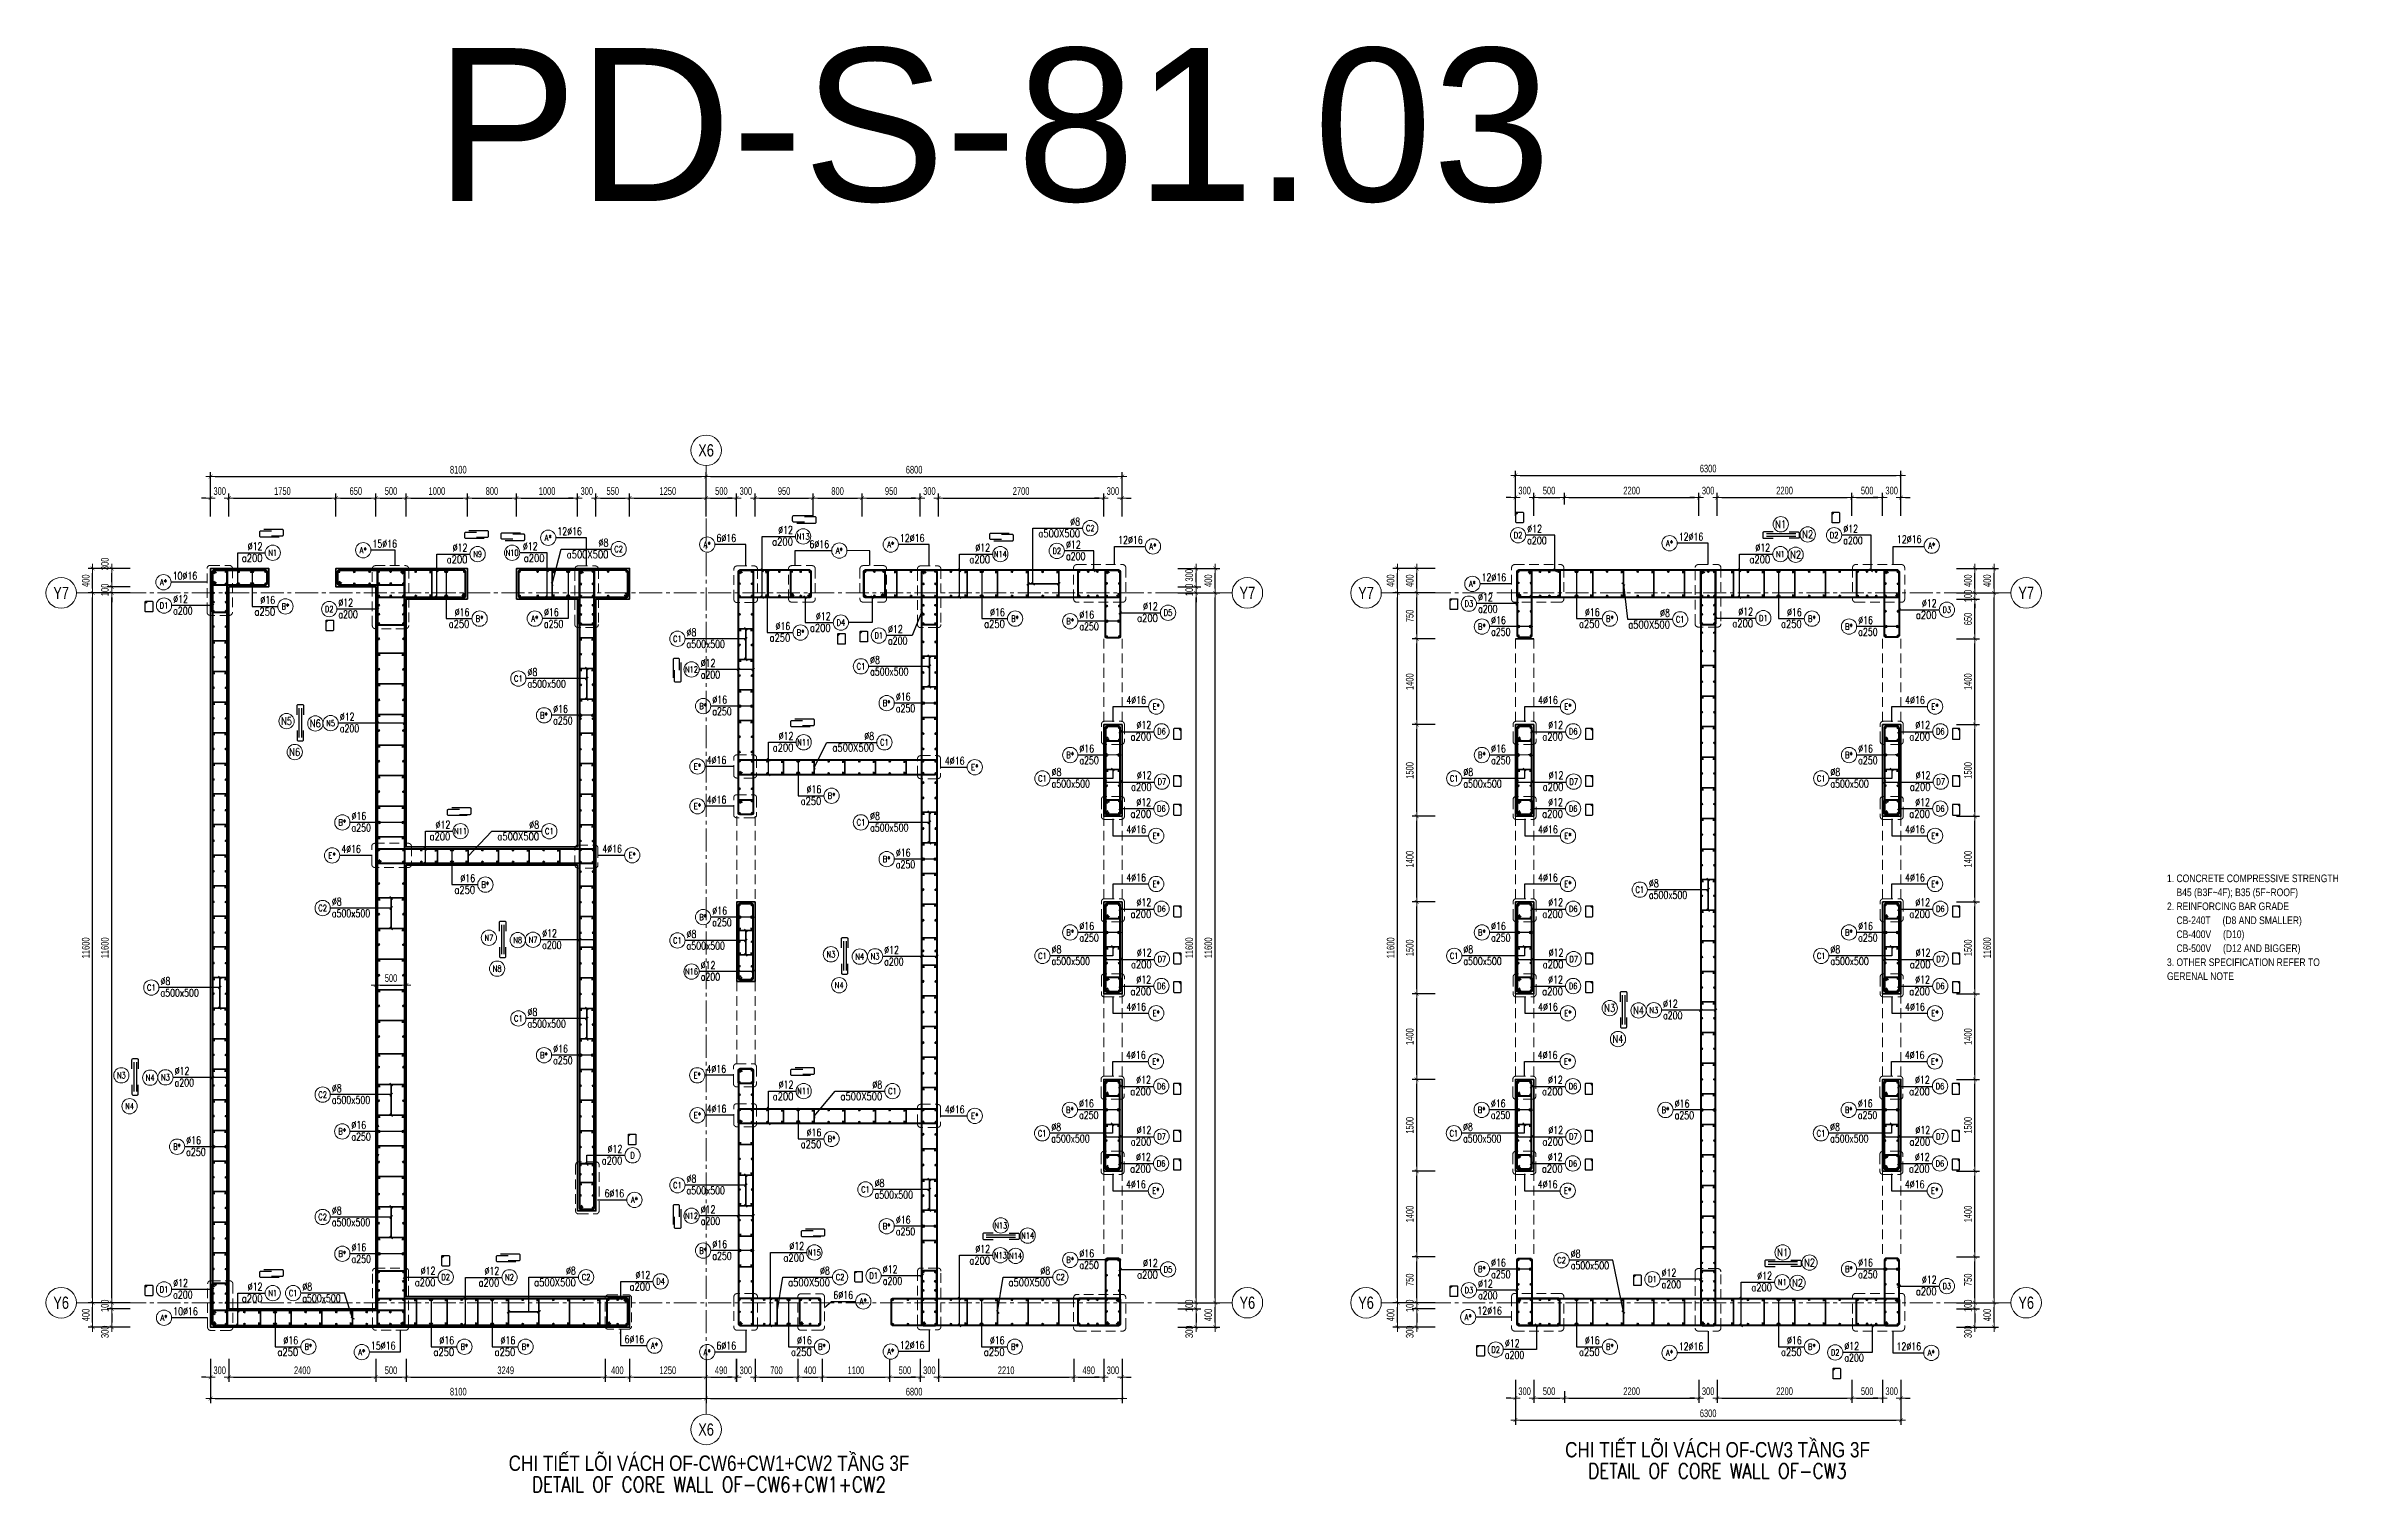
# Model space of a CAD drawing. Header units: millimetres. Extents: x 738475 to 1279438, y -34239 to 156422.
# Drawn here: x 1196735 to 1234205, y 132784 to 156422 of the extents above; entities that cross this region are included whole.
import ezdxf
from ezdxf.enums import TextEntityAlignment as Align

# ---------------------------------------------------------------- set-up
doc = ezdxf.new("R2010")
doc.units = ezdxf.units.MM
doc.header["$MEASUREMENT"] = 0
for name, pattern in [('HIDDEN', [9.525, 6.35, -3.175]), ('HIDDEN2', [4.7625, 3.175, -1.5875]), ('OF_Grid_1$0$CENTER2', [1.125, 0.75, -0.125, 0.125, -0.125])]:
    doc.linetypes.add(name, pattern=pattern)
doc.layers.get('0').update_dxf_attribs({"lineweight": 20})
doc.layers.get('Defpoints').update_dxf_attribs({"color": 151, "lineweight": 9})
for name, color, linetype in [('Hidden', 9, 'HIDDEN'), ('Leader', 6, 'Continuous'), ('Ligature', 1, 'Continuous'), ('TIT1', 3, 'Continuous')]:
    doc.layers.add(name, color=color, linetype=linetype)
for name, color, linetype, lineweight in [('KC-LEADER', 153, 'Continuous', 18), ('KC-THEP', 6, 'Continuous', 40), ('NDC_S_ANNO', 7, 'Continuous', 20), ('NDC_S_BEAM', 3, 'HIDDEN2', 20), ('NDC_S_DIM', 1, 'Continuous', 15), ('NDC_S_ENG TEXT', 2, 'Continuous', 20), ('NDC_S_ENG TITLE', 3, 'Continuous', 20), ('NDC_S_HIDDEN', 8, 'HIDDEN2', 13), ('NDC_S_LEADER', 1, 'Continuous', 15), ('NDC_S_REBAR', 4, 'Continuous', 35), ('NDC_S_STIRRUP', 4, 'Continuous', 40), ('NDC_S_TEXT SYMBOL', 7, 'Continuous', 20), ('NDC_S_VN TEXT', 7, 'Continuous', 20), ('NDC_S_VN TITLE', 6, 'Continuous', 35), ('NDC_S_WALL', 6, 'Continuous', 35), ('OF_Core wall_1.2(B1-19F)$0$NDC_S_WALL', 6, 'Continuous', 35), ('OF_Grid_1$0$NDC_S_AXIS', 5, 'OF_Grid_1$0$CENTER2', 13), ('OF_Grid_1$0$NDC_S_SYMBOL', 1, 'Continuous', 15), ('OF_Grid_1$0$NDC_S_TEXT SYMBOL', 7, 'Continuous', 20)]:
    doc.layers.add(name, color=color, linetype=linetype, lineweight=lineweight)
doc.styles.add('ARIAL', font='arial.ttf', dxfattribs={"width": 0.8})
doc.styles.add('NDC_ANNO', font='', dxfattribs={"width": 0.8})
doc.styles.add('NDC_ARIAL', font='arial.ttf', dxfattribs={"width": 0.85})
doc.styles.add('NDC_DIM', font='', dxfattribs={"width": 0.75})
doc.styles.add('NDC_EN TXT', font='romans.shx', dxfattribs={"width": 0.8})
doc.styles.add('NDC_VIE TXT', font='arial.ttf', dxfattribs={"width": 0.8})
doc.styles.add('OF_Grid_1$0$NDC_ANNO', font='', dxfattribs={"width": 0.8})
doc.styles.get("Standard").update_dxf_attribs({"font": 'arial.ttf'})
doc.styles.get('NDC_ANNO').set_extended_font_data('Dotum')
doc.styles.get('NDC_DIM').set_extended_font_data('Dotum')
doc.styles.get('OF_Grid_1$0$NDC_ANNO').set_extended_font_data('Dotum')
doc.dimstyles.new('NDC_1-50', dxfattribs={"dimscale": 50, "dimtxt": 2.5, "dimasz": 1, "dimexe": 1.5, "dimexo": 0, "dimgap": 0.8, "dimtad": 1, "dimdec": 0, "dimdsep": 46, "dimtxsty": 'NDC_ARIAL', "dimblk": 'DIMMARK', "dimcen": 49999.938995, "dimdle": 1.5, "dimclrd": 1, "dimclre": 1, "dimclrt": 3, "dimadec": 0, "dimazin": 0, "dimtfac": 1, "dimtdec": 0, "dimtix": 1, "dimtmove": 2, "dimatfit": 3, "dimfxl": 1, "dimarcsym": 0})
doc.dimstyles.new('NDC_dim_25', dxfattribs={"dimscale": 25, "dimtxt": 2.5, "dimasz": 1.5, "dimexe": 1.5, "dimexo": 2.5, "dimgap": 1, "dimtad": 1, "dimdec": 0, "dimzin": 0, "dimdsep": 46, "dimtxsty": 'NDC_DIM', "dimblk": 'DIMMARK', "dimcen": 0.09, "dimdle": 1.2, "dimclrd": 1, "dimclre": 1, "dimclrt": 3, "dimadec": 0, "dimazin": 0, "dimtfac": 1, "dimtdec": 0, "dimtix": 1, "dimtofl": 0, "dimtmove": 0, "dimatfit": 3, "dimfxl": 6, "dimfxlon": 1, "dimtolj": 1, "dimtzin": 0, "dimarcsym": 0})
doc.dimstyles.new('NDC_dim_30', dxfattribs={"dimscale": 30, "dimtxt": 2.5, "dimasz": 1.5, "dimexe": 1.5, "dimexo": 2.5, "dimgap": 1, "dimtad": 1, "dimdec": 0, "dimzin": 0, "dimdsep": 46, "dimtxsty": 'NDC_DIM', "dimblk": 'DIMMARK', "dimcen": 0.09, "dimdle": 1.2, "dimclrd": 1, "dimclre": 1, "dimclrt": 3, "dimadec": 0, "dimazin": 0, "dimtfac": 1, "dimtdec": 0, "dimtix": 1, "dimtofl": 0, "dimtmove": 0, "dimatfit": 3, "dimfxl": 6, "dimfxlon": 1, "dimtolj": 1, "dimtzin": 0, "dimarcsym": 0})
doc.dimstyles.new('NDC_dim_50', dxfattribs={"dimscale": 50, "dimtxt": 2.5, "dimasz": 1.5, "dimexe": 1.5, "dimexo": 2.5, "dimgap": 1, "dimtad": 1, "dimdec": 0, "dimzin": 0, "dimdsep": 46, "dimtxsty": 'NDC_DIM', "dimblk": 'DIMMARK', "dimcen": 0.09, "dimdle": 1.2, "dimclrd": 1, "dimclre": 1, "dimclrt": 3, "dimadec": 0, "dimazin": 0, "dimtfac": 1, "dimtdec": 0, "dimtix": 1, "dimtofl": 0, "dimtmove": 0, "dimatfit": 3, "dimfxl": 6, "dimfxlon": 1, "dimtolj": 1, "dimtzin": 0, "dimarcsym": 0})

msp = doc.modelspace()

# ---------------------------------------------------------------- texts
at = {"layer": 'NDC_S_ENG TEXT'}
msp.add_text('PD-S-81.03', height=2500, dxfattribs=at).set_placement((1203095.111, 153884.515))
at = {"layer": 'NDC_S_VN TEXT', "color": 7, "style": 'NDC_EN TXT', "width": 0.8}
for tag, height, p in [('N1', 125, (1225094.361, 148602.385)), ('N2', 125, (1225534.463, 148436.628)), ('N2', 125, (1225337.633, 148105.114)), ('N5', 125, (1200669.186, 145385.173)), ('N6', 125, (1201140.155, 145347.013)), ('N6', 125, (1200803.634, 144880.17)), ('N7', 100, (1203977.241, 141844.655)), ('N8', 100, (1204448.21, 141806.495)), ('N8', 100, (1204111.689, 141339.652)), ('N3', 100, (1209568.387, 141574.358)), ('N4', 100, (1210039.356, 141536.198)), ('N4', 100, (1209702.835, 141069.355)), ('N3', 125, (1222298.933, 140694.528)), ('N4', 125, (1222769.902, 140656.368)), ('N4', 125, (1222433.381, 140189.525)), ('N3', 100, (1197969.186, 139596.445)), ('N4', 100, (1198440.155, 139558.285)), ('N4', 100, (1198103.634, 139091.442)), ('N13', 100, (1212343.873, 137142.385)), ('N14', 100, (1212783.974, 136976.628)), ('N14', 100, (1212587.144, 136645.114)), ('N1', 125, (1225124.866, 136702.385)), ('N2', 125, (1225564.967, 136536.628)), ('N2', 125, (1225368.137, 136205.114))]:
    msp.add_attdef(tag, text='3', height=height, dxfattribs=at).set_placement(p, align=Align.MIDDLE)
at = {"layer": 'TIT1', "insert": (1231407.184, 142878.551), "char_height": 125, "width": 2836.52683, "attachment_point": 1, "line_spacing_factor": 1.096296, "style": 'ARIAL'}
msp.add_mtext('\\A1;1. CONCRETE COMPRESSIVE STRENGTH\\P    B45 (B3F~4F); B35 (5F~ROOF)\\P2. REINFORCING BAR GRADE\\P    CB-240T     (D8 AND SMALLER)\\P    CB-400V     (D10)\\P    CB-500V     (D12 AND BIGGER)\\P3. OTHER SPECIFICATION REFER TO GERENAL NOTE ', dxfattribs=at)

# ---------------------------------------------------------------- blocks, each defined once
blk = doc.blocks.new('THEP')
at = {"layer": 'KC-LEADER', "color": 6}
blk.add_circle((0, 0), 14, dxfattribs=at)
at = {"layer": 'KC-THEP'}
for p, q in [((-14, 0), (14, 0)), ((10, 10), (-10, -10)), ((-10, 10), (10, -10)), ((0, 14), (0, -14))]:
    blk.add_line(p, q, dxfattribs=at)
blk = doc.blocks.new('DIMMARK')
at = {"layer": 'NDC_S_DIM', "color": 1}
blk.add_line((-1.5, 0), (1, 0), dxfattribs=at)
at = {"layer": 'NDC_S_DIM', "color": 2, "const_width": 0.1}
blk.add_lwpolyline([(-0.42, -0.42), (0.42, 0.42)], dxfattribs=at)
blk = doc.blocks.new('*U13')
blk.add_circle((-2.5, 0), 2.5)
at = {"layer": 'NDC_S_VN TEXT', "color": 7, "style": 'NDC_EN TXT', "width": 0.8}
blk.add_attdef('SH2', text='', height=2, dxfattribs=at).set_placement((-2.5, 0), align=Align.MIDDLE)
at = {"layer": 'NDC_S_VN TEXT', "color": 3, "style": 'NDC_EN TXT', "width": 0.75}
blk.add_attdef('DK1', (0.5, 0.85), '', height=2.5, dxfattribs=at)
blk = doc.blocks.new('*U9')
blk.add_circle((2.5, 0), 2.5)
at = {"layer": 'NDC_S_VN TEXT', "color": 3, "style": 'NDC_EN TXT', "width": 0.75}
blk.add_attdef('DK2', text='', height=2.5, dxfattribs=at).set_placement((-0.85, 0.85), align=Align.RIGHT)
at = {"layer": 'NDC_S_VN TEXT', "color": 7, "style": 'NDC_EN TXT', "width": 0.8}
blk.add_attdef('SH3', text='', height=2, dxfattribs=at).set_placement((2.5, 0), align=Align.MIDDLE)
blk = doc.blocks.new('*U10')
blk.add_circle((2.5, 0), 2.5)
at = {"layer": 'NDC_S_VN TEXT', "color": 3, "style": 'NDC_EN TXT'}
for tag, width, p in [('DK2', 0.75, (-0.85, 0.85)), ('KC2', 0.8, (-0.85, -2.97))]:
    blk.add_attdef(tag, text='', height=2.5, dxfattribs=dict(at, width=width)).set_placement(p, align=Align.RIGHT)
at = {"layer": 'NDC_S_VN TEXT', "color": 7, "style": 'NDC_EN TXT', "width": 0.8}
blk.add_attdef('SH3', text='', height=2, dxfattribs=at).set_placement((2.5, 0), align=Align.MIDDLE)
blk = doc.blocks.new('*U12')
blk.add_circle((-2.5, 0), 2.5)
at = {"layer": 'NDC_S_VN TEXT', "color": 7, "style": 'NDC_EN TXT', "width": 0.8}
blk.add_attdef('SH2', text='', height=2, dxfattribs=at).set_placement((-2.5, 0), align=Align.MIDDLE)
at = {"layer": 'NDC_S_VN TEXT', "color": 3, "style": 'NDC_EN TXT', "width": 0.75}
for tag, p in [('DK1', (0.5, 0.85)), ('KC1', (0.5, -2.97))]:
    blk.add_attdef(tag, p, '', height=2.5, dxfattribs=at)
blk = doc.blocks.new('A$C72321851')
at = {"layer": 'Ligature'}
for points in [[(-61, -129), (-61, 171, -0.414214), (-43, 189), (26, 189, -0.414214), (43, 171), (43, -4)], [(-40, -4), (-40, -180, 0.414214), (-22, -197), (47, -197, 0.414214), (65, -180), (65, 121)]]:
    blk.add_lwpolyline(points, format="xyb", dxfattribs=at)
blk = doc.blocks.new('A$C7BC65A55')
at = {"layer": 'Ligature'}
for p, q in [((-15, 372, 0), (-15, 39, 0)), ((15, 372, 0), (15, 39, 0))]:
    blk.add_line(p, q, dxfattribs=at)
for points in [[(-36, 297), (-36, 401, -0.414214), (-24, 413), (24, 413, -0.414214), (36, 401), (36, 297)], [(-36, 117), (-36, 12, 0.414214), (-24, 0), (24, 0, 0.414214), (36, 12), (36, 117)]]:
    blk.add_lwpolyline(points, format="xyb", dxfattribs=at)
blk = doc.blocks.new('*U11')
blk.add_circle((-2.5, 0), 2.5)
at = {"layer": 'NDC_S_VN TEXT', "color": 7, "style": 'NDC_EN TXT', "width": 0.8}
blk.add_attdef('SH2', text='', height=2, dxfattribs=at).set_placement((-2.5, 0), align=Align.MIDDLE)
at = {"layer": 'NDC_S_VN TEXT', "color": 3, "style": 'NDC_EN TXT', "width": 0.75}
for tag, p in [('DK1', (0.5, 0.85)), ('KC1', (0.5, -2.97))]:
    blk.add_attdef(tag, p, '', height=2.5, dxfattribs=at)
blk = doc.blocks.new('*D286')
at = {"layer": 'Defpoints', "color": 0, "transparency": 16777216}
for p in [(1202627, 141072), (1202127, 140881), (1202627, 140881)]:
    blk.add_point(p, dxfattribs=at)
at = {"layer": 'NDC_S_DIM', "color": 1, "lineweight": -2, "transparency": 16777216}
for p, q in [((1202127, 141006), (1202127, 141147)), ((1202202, 141072), (1202552, 141072)), ((1202627, 141006), (1202627, 141147))]:
    blk.add_line(p, q, dxfattribs=at)
at = {"layer": 'NDC_S_DIM', "color": 1, "lineweight": -2, "transparency": 16777216, "xscale": 75, "yscale": 75, "zscale": 75, "rotation": 180}
blk.add_blockref('DIMMARK', (1202127, 141072), dxfattribs=at)
at = {"layer": 'NDC_S_DIM', "color": 1, "lineweight": -2, "transparency": 16777216, "xscale": 75, "yscale": 75, "zscale": 75}
blk.add_blockref('DIMMARK', (1202627, 141072), dxfattribs=at)
at = {"layer": 'NDC_S_DIM', "color": 3, "transparency": 16777216, "insert": (1202377, 141185), "char_height": 125, "attachment_point": 5, "style": 'NDC_DIM'}
blk.add_mtext('\\A1;500', dxfattribs=at)
blk = doc.blocks.new('*U41')
at = {"layer": 'KC-THEP', "xscale": -1, "rotation": 170.331435563619}
blk.add_blockref('THEP', (0, 0), dxfattribs=at)
blk = doc.blocks.new('*U42')
at = {"layer": 'NDC_S_HIDDEN', "color": 0, "linetype": 'ByBlock', "lineweight": -2, "transparency": 16777216}
for p in [(0, 0), (250, 0), (500, 0), (750, 0), (1000, 0), (1250, 0), (1500, 0), (1750, 0), (2000, 0), (2250, 0)]:
    blk.add_blockref('*U41', p, dxfattribs=at)
blk = doc.blocks.new('*U43')
at = {"layer": 'KC-THEP', "xscale": -1, "rotation": 170.331435563619}
blk.add_blockref('THEP', (0, 0), dxfattribs=at)
blk = doc.blocks.new('*U44')
at = {"layer": 'NDC_S_HIDDEN', "color": 0, "linetype": 'ByBlock', "lineweight": -2, "transparency": 16777216}
for p in [(0, 0), (250, 0), (500, 0), (750, 0), (1000, 0), (1250, 0), (1500, 0), (1750, 0), (2000, 0), (2250, 0)]:
    blk.add_blockref('*U43', p, dxfattribs=at)
blk = doc.blocks.new('*U45')
at = {"layer": 'NDC_S_REBAR'}
blk.add_lwpolyline([(-15, -75), (-15, -100, 1), (15, -100), (15, 100, 1), (-15, 100), (-15, 75)], format="xyb", dxfattribs=at)
blk = doc.blocks.new('*U46')
at = {"layer": 'NDC_S_HIDDEN', "color": 0, "linetype": 'ByBlock', "lineweight": -2, "transparency": 16777216}
for p in [(0, 0), (500, 0), (1000, 0), (1500, 0), (2000, 0)]:
    blk.add_blockref('*U45', p, dxfattribs=at)
blk = doc.blocks.new('*U47')
at = {"layer": 'KC-THEP', "rotation": 9.66856443638095}
for p in [(0, 99), (0, -99)]:
    blk.add_blockref('THEP', p, dxfattribs=at)
blk = doc.blocks.new('*U48')
at = {"layer": 'NDC_S_HIDDEN', "color": 0, "linetype": 'ByBlock', "lineweight": -2, "transparency": 16777216}
for p in [(0, 0), (250, 0), (500, 0), (750, 0), (1000, 0), (1250, 0), (1500, 0), (1750, 0), (2000, 0), (2250, 0), (2500, 0)]:
    blk.add_blockref('*U47', p, dxfattribs=at)
blk = doc.blocks.new('*U33')
at = {"layer": 'NDC_S_REBAR'}
blk.add_lwpolyline([(-15, -75), (-15, -100, 1), (15, -100), (15, 100, 1), (-15, 100), (-15, 75)], format="xyb", dxfattribs=at)
blk = doc.blocks.new('*U34')
at = {"layer": 'NDC_S_HIDDEN', "color": 0, "linetype": 'ByBlock', "lineweight": -2, "transparency": 16777216}
for p in [(0, 0), (500, 0), (1000, 0), (1500, 0), (2000, 0)]:
    blk.add_blockref('*U33', p, dxfattribs=at)
blk = doc.blocks.new('*U35')
at = {"layer": 'KC-THEP', "rotation": 189.6685644363809}
blk.add_blockref('THEP', (-104, 0), dxfattribs=at)
at = {"layer": 'KC-THEP', "xscale": -1, "rotation": 170.331435563619}
blk.add_blockref('THEP', (104, 0), dxfattribs=at)
blk = doc.blocks.new('*U32')
at = {"layer": 'NDC_S_HIDDEN', "color": 0, "linetype": 'ByBlock', "lineweight": -2, "transparency": 16777216}
for p in [(0, 1200), (0, 1000), (0, 800), (0, 600), (0, 400), (0, 200), (0, 0)]:
    blk.add_blockref('*U35', p, dxfattribs=at)
blk = doc.blocks.new('*U23')
at = {"layer": 'KC-THEP', "rotation": 9.66856443638095}
for p in [(0, 99), (0, -99)]:
    blk.add_blockref('THEP', p, dxfattribs=at)
blk = doc.blocks.new('*U24')
at = {"layer": 'NDC_S_HIDDEN', "color": 0, "linetype": 'ByBlock', "lineweight": -2, "transparency": 16777216}
for p in [(0, 0), (250, 0), (500, 0), (750, 0), (1000, 0), (1250, 0), (1500, 0), (1750, 0), (2000, 0), (2250, 0), (2500, 0)]:
    blk.add_blockref('*U23', p, dxfattribs=at)
blk = doc.blocks.new('*U21')
at = {"layer": 'NDC_S_REBAR'}
blk.add_lwpolyline([(-15, -75), (-15, -100, 1), (15, -100), (15, 100, 1), (-15, 100), (-15, 75)], format="xyb", dxfattribs=at)
blk = doc.blocks.new('*U22')
at = {"layer": 'NDC_S_HIDDEN', "color": 0, "linetype": 'ByBlock', "lineweight": -2, "transparency": 16777216}
for p in [(0, 0), (500, 0), (1000, 0), (1500, 0), (2000, 0)]:
    blk.add_blockref('*U21', p, dxfattribs=at)
blk = doc.blocks.new('*U25')
at = {"layer": 'KC-THEP', "xscale": -1, "rotation": 170.331435563619}
blk.add_blockref('THEP', (0, 200), dxfattribs=at)
at = {"layer": 'KC-THEP', "rotation": 9.668564436380946}
blk.add_blockref('THEP', (0, -200), dxfattribs=at)
blk = doc.blocks.new('*U26')
at = {"layer": 'NDC_S_HIDDEN', "color": 0, "linetype": 'ByBlock', "lineweight": -2, "transparency": 16777216}
for p in [(0, 0), (250, 0), (500, 0), (750, 0), (1000, 0), (1250, 0), (1500, 0), (1750, 0)]:
    blk.add_blockref('*U25', p, dxfattribs=at)
blk = doc.blocks.new('*U27')
at = {"layer": 'KC-THEP', "xscale": -1, "rotation": 170.331435563619}
blk.add_blockref('THEP', (0, 200), dxfattribs=at)
at = {"layer": 'KC-THEP', "rotation": 9.668564436380946}
blk.add_blockref('THEP', (0, -200), dxfattribs=at)
blk = doc.blocks.new('*U28')
at = {"layer": 'NDC_S_HIDDEN', "color": 0, "linetype": 'ByBlock', "lineweight": -2, "transparency": 16777216}
for p in [(0, 0), (250, 0)]:
    blk.add_blockref('*U27', p, dxfattribs=at)
blk = doc.blocks.new('*U29')
at = {"layer": 'NDC_S_REBAR'}
blk.add_lwpolyline([(-15, 175), (-15, 200, -1), (15, 200), (15, -200, -1), (-15, -200), (-15, -175)], format="xyb", dxfattribs=at)
blk = doc.blocks.new('*U30')
at = {"layer": 'NDC_S_HIDDEN', "color": 0, "linetype": 'ByBlock', "lineweight": -2, "transparency": 16777216}
for p in [(0, 0), (500, 0), (1000, 0), (1500, 0)]:
    blk.add_blockref('*U29', p, dxfattribs=at)
blk = doc.blocks.new('*U31')
at = {"layer": 'KC-THEP', "xscale": -1, "rotation": 170.331435563619}
blk.add_blockref('THEP', (0, 200), dxfattribs=at)
at = {"layer": 'KC-THEP', "rotation": 9.668564436380946}
blk.add_blockref('THEP', (0, -200), dxfattribs=at)
blk = doc.blocks.new('*U38')
at = {"layer": 'NDC_S_HIDDEN', "color": 0, "linetype": 'ByBlock', "lineweight": -2, "transparency": 16777216}
for p in [(0, 0), (250, 0), (500, 0), (750, 0), (1000, 0), (1250, 0), (1500, 0), (1750, 0)]:
    blk.add_blockref('*U31', p, dxfattribs=at)
blk = doc.blocks.new('*U39')
at = {"layer": 'NDC_S_REBAR'}
blk.add_lwpolyline([(-15, 175), (-15, 200, -1), (15, 200), (15, -200, -1), (-15, -200), (-15, -175)], format="xyb", dxfattribs=at)
blk = doc.blocks.new('*U40')
at = {"layer": 'NDC_S_HIDDEN', "color": 0, "linetype": 'ByBlock', "lineweight": -2, "transparency": 16777216}
for p in [(0, 0), (500, 0), (1000, 0), (1500, 0)]:
    blk.add_blockref('*U39', p, dxfattribs=at)
blk = doc.blocks.new('*U36')
at = {"layer": 'KC-THEP', "rotation": 9.668564436380946}
blk.add_blockref('THEP', (-100, 0), dxfattribs=at)
at = {"layer": 'KC-THEP', "xscale": -1, "rotation": 350.3314355636191}
blk.add_blockref('THEP', (100, 0), dxfattribs=at)
blk = doc.blocks.new('*U37')
at = {"layer": 'OF_Core wall_1.2(B1-19F)$0$NDC_S_WALL', "color": 0, "linetype": 'ByBlock', "lineweight": -2, "transparency": 16777216}
for p in [(0, 0), (0, -250), (0, -500), (0, -750), (0, -1000)]:
    blk.add_blockref('*U36', p, dxfattribs=at)
blk = doc.blocks.new('*D287')
at = {"layer": 'Defpoints', "color": 0, "transparency": 16777216}
for p in [(1199727, 136491), (1199427, 136191), (1199727, 134663)]:
    blk.add_point(p, dxfattribs=at)
at = {"layer": 'NDC_S_DIM', "color": 1, "lineweight": -2, "transparency": 16777216}
for p, q in [((1199427, 134963), (1199427, 134588)), ((1199727, 134963), (1199727, 134588)), ((1199352, 134663), (1199277, 134663)), ((1199802, 134663), (1199877, 134663))]:
    blk.add_line(p, q, dxfattribs=at)
at = {"layer": 'NDC_S_DIM', "color": 1, "lineweight": -2, "transparency": 16777216, "xscale": 75, "yscale": 75, "zscale": 75}
blk.add_blockref('DIMMARK', (1199427, 134663), dxfattribs=at)
at = {"layer": 'NDC_S_DIM', "color": 1, "lineweight": -2, "transparency": 16777216, "xscale": 75, "yscale": 75, "zscale": 75, "rotation": 180}
blk.add_blockref('DIMMARK', (1199727, 134663), dxfattribs=at)
at = {"layer": 'NDC_S_DIM', "color": 3, "transparency": 16777216, "insert": (1199577, 134775), "char_height": 125, "attachment_point": 5, "style": 'NDC_DIM'}
blk.add_mtext('\\A1;300', dxfattribs=at)
blk = doc.blocks.new('*D288')
at = {"layer": 'Defpoints', "color": 0, "transparency": 16777216}
for p in [(1199727, 136491), (1202127, 136491), (1202127, 134663)]:
    blk.add_point(p, dxfattribs=at)
at = {"layer": 'NDC_S_DIM', "color": 1, "lineweight": -2, "transparency": 16777216}
for p, q in [((1199727, 134963), (1199727, 134588)), ((1202127, 134963), (1202127, 134588)), ((1199802, 134663), (1202052, 134663))]:
    blk.add_line(p, q, dxfattribs=at)
at = {"layer": 'NDC_S_DIM', "color": 1, "lineweight": -2, "transparency": 16777216, "xscale": 75, "yscale": 75, "zscale": 75, "rotation": 180}
blk.add_blockref('DIMMARK', (1199727, 134663), dxfattribs=at)
at = {"layer": 'NDC_S_DIM', "color": 1, "lineweight": -2, "transparency": 16777216, "xscale": 75, "yscale": 75, "zscale": 75}
blk.add_blockref('DIMMARK', (1202127, 134663), dxfattribs=at)
at = {"layer": 'NDC_S_DIM', "color": 3, "transparency": 16777216, "insert": (1200927, 134775), "char_height": 125, "attachment_point": 5, "style": 'NDC_DIM'}
blk.add_mtext('\\A1;2400', dxfattribs=at)
blk = doc.blocks.new('*D289')
at = {"layer": 'Defpoints', "color": 0, "transparency": 16777216}
for p in [(1202127, 136491), (1202627, 136691), (1202627, 134663)]:
    blk.add_point(p, dxfattribs=at)
at = {"layer": 'NDC_S_DIM', "color": 1, "lineweight": -2, "transparency": 16777216}
for p, q in [((1202127, 134963), (1202127, 134588)), ((1202627, 134963), (1202627, 134588)), ((1202202, 134663), (1202552, 134663))]:
    blk.add_line(p, q, dxfattribs=at)
at = {"layer": 'NDC_S_DIM', "color": 1, "lineweight": -2, "transparency": 16777216, "xscale": 75, "yscale": 75, "zscale": 75, "rotation": 180}
blk.add_blockref('DIMMARK', (1202127, 134663), dxfattribs=at)
at = {"layer": 'NDC_S_DIM', "color": 1, "lineweight": -2, "transparency": 16777216, "xscale": 75, "yscale": 75, "zscale": 75}
blk.add_blockref('DIMMARK', (1202627, 134663), dxfattribs=at)
at = {"layer": 'NDC_S_DIM', "color": 3, "transparency": 16777216, "insert": (1202377, 134775), "char_height": 125, "attachment_point": 5, "style": 'NDC_DIM'}
blk.add_mtext('\\A1;500', dxfattribs=at)
blk = doc.blocks.new('*D290')
at = {"layer": 'Defpoints', "color": 0, "transparency": 16777216}
for p in [(1197813, 147480), (1200057, 147480), (1200166, 135880)]:
    blk.add_point(p, dxfattribs=at)
at = {"layer": 'NDC_S_DIM', "color": 1, "lineweight": -2, "transparency": 16777216}
for p, q in [((1198113, 147480), (1197738, 147480)), ((1197813, 135955), (1197813, 147405)), ((1198113, 135880), (1197738, 135880))]:
    blk.add_line(p, q, dxfattribs=at)
at = {"layer": 'NDC_S_DIM', "color": 1, "lineweight": -2, "transparency": 16777216, "xscale": 75, "yscale": 75, "zscale": 75}
for p, rotation in [((1197813, 147480), 90), ((1197813, 135880), 270)]:
    blk.add_blockref('DIMMARK', p, dxfattribs=dict(at, rotation=rotation))
at = {"layer": 'NDC_S_DIM', "color": 3, "transparency": 16777216, "insert": (1197700, 141680), "char_height": 125, "attachment_point": 5, "rotation": 90, "style": 'NDC_DIM'}
blk.add_mtext('\\A1;11600', dxfattribs=at)
blk = doc.blocks.new('*D291')
at = {"layer": 'Defpoints', "color": 0, "transparency": 16777216}
for p in [(1199727, 149032), (1199427, 147699), (1199727, 147399)]:
    blk.add_point(p, dxfattribs=at)
at = {"layer": 'NDC_S_DIM', "color": 1, "lineweight": -2, "transparency": 16777216}
for p, q in [((1199352, 149032), (1199277, 149032)), ((1199427, 148732), (1199427, 149107)), ((1199727, 148732), (1199727, 149107)), ((1199802, 149032), (1199877, 149032))]:
    blk.add_line(p, q, dxfattribs=at)
at = {"layer": 'NDC_S_DIM', "color": 1, "lineweight": -2, "transparency": 16777216, "xscale": 75, "yscale": 75, "zscale": 75}
blk.add_blockref('DIMMARK', (1199427, 149032), dxfattribs=at)
at = {"layer": 'NDC_S_DIM', "color": 1, "lineweight": -2, "transparency": 16777216, "xscale": 75, "yscale": 75, "zscale": 75, "rotation": 180}
blk.add_blockref('DIMMARK', (1199727, 149032), dxfattribs=at)
at = {"layer": 'NDC_S_DIM', "color": 3, "transparency": 16777216, "insert": (1199577, 149145), "char_height": 125, "attachment_point": 5, "style": 'NDC_DIM'}
blk.add_mtext('\\A1;300', dxfattribs=at)
blk = doc.blocks.new('*D292')
at = {"layer": 'Defpoints', "color": 0, "transparency": 16777216}
for p in [(1207527, 135480), (1199427, 134866), (1207527, 134314)]:
    blk.add_point(p, dxfattribs=at)
at = {"layer": 'NDC_S_DIM', "color": 1, "lineweight": -2, "transparency": 16777216}
for p, q in [((1199427, 134614), (1199427, 134239)), ((1207527, 134614), (1207527, 134239)), ((1199502, 134314), (1207452, 134314))]:
    blk.add_line(p, q, dxfattribs=at)
at = {"layer": 'NDC_S_DIM', "color": 1, "lineweight": -2, "transparency": 16777216, "xscale": 75, "yscale": 75, "zscale": 75, "rotation": 180}
blk.add_blockref('DIMMARK', (1199427, 134314), dxfattribs=at)
at = {"layer": 'NDC_S_DIM', "color": 1, "lineweight": -2, "transparency": 16777216, "xscale": 75, "yscale": 75, "zscale": 75}
blk.add_blockref('DIMMARK', (1207527, 134314), dxfattribs=at)
at = {"layer": 'NDC_S_DIM', "color": 3, "transparency": 16777216, "insert": (1203477, 134426), "char_height": 125, "attachment_point": 5, "style": 'NDC_DIM'}
blk.add_mtext('\\A1;8100', dxfattribs=at)
blk = doc.blocks.new('*D293')
at = {"layer": 'Defpoints', "color": 0, "ltscale": 200, "transparency": 16777216}
for p in [(1202627, 136691), (1205877, 135574), (1205877, 134663)]:
    blk.add_point(p, dxfattribs=at)
at = {"layer": 'NDC_S_DIM', "color": 1, "lineweight": -2, "ltscale": 200, "transparency": 16777216}
for p, q in [((1202627, 134963), (1202627, 134588)), ((1205877, 134963), (1205877, 134588)), ((1202702, 134663), (1205802, 134663))]:
    blk.add_line(p, q, dxfattribs=at)
at = {"layer": 'NDC_S_DIM', "color": 1, "lineweight": -2, "ltscale": 200, "transparency": 16777216, "xscale": 75, "yscale": 75, "zscale": 75, "rotation": 180}
blk.add_blockref('DIMMARK', (1202627, 134663), dxfattribs=at)
at = {"layer": 'NDC_S_DIM', "color": 1, "lineweight": -2, "ltscale": 200, "transparency": 16777216, "xscale": 75, "yscale": 75, "zscale": 75}
blk.add_blockref('DIMMARK', (1205877, 134663), dxfattribs=at)
at = {"layer": 'NDC_S_DIM', "color": 3, "ltscale": 200, "transparency": 16777216, "insert": (1204252, 134775), "char_height": 125, "attachment_point": 5, "style": 'NDC_DIM'}
blk.add_mtext('\\A1;3249', dxfattribs=at)
blk = doc.blocks.new('*D294')
at = {"layer": 'Defpoints', "color": 0, "ltscale": 200, "transparency": 16777216}
for p in [(1205877, 135574), (1206277, 135480), (1206277, 134663)]:
    blk.add_point(p, dxfattribs=at)
at = {"layer": 'NDC_S_DIM', "color": 1, "lineweight": -2, "ltscale": 200, "transparency": 16777216}
for p, q in [((1205877, 134963), (1205877, 134588)), ((1206277, 134963), (1206277, 134588)), ((1205952, 134663), (1206202, 134663))]:
    blk.add_line(p, q, dxfattribs=at)
at = {"layer": 'NDC_S_DIM', "color": 1, "lineweight": -2, "ltscale": 200, "transparency": 16777216, "xscale": 75, "yscale": 75, "zscale": 75, "rotation": 180}
blk.add_blockref('DIMMARK', (1205877, 134663), dxfattribs=at)
at = {"layer": 'NDC_S_DIM', "color": 1, "lineweight": -2, "ltscale": 200, "transparency": 16777216, "xscale": 75, "yscale": 75, "zscale": 75}
blk.add_blockref('DIMMARK', (1206277, 134663), dxfattribs=at)
at = {"layer": 'NDC_S_DIM', "color": 3, "ltscale": 200, "transparency": 16777216, "insert": (1206077, 134775), "char_height": 125, "attachment_point": 5, "style": 'NDC_DIM'}
blk.add_mtext('\\A1;400', dxfattribs=at)
blk = doc.blocks.new('*D295')
at = {"layer": 'Defpoints', "color": 0, "ltscale": 200, "transparency": 16777216}
for p in [(1206277, 135480), (1207526, 135480), (1207526, 134663)]:
    blk.add_point(p, dxfattribs=at)
at = {"layer": 'NDC_S_DIM', "color": 1, "lineweight": -2, "ltscale": 200, "transparency": 16777216}
for p, q in [((1206277, 134963), (1206277, 134588)), ((1207526, 134963), (1207526, 134588)), ((1206352, 134663), (1207451, 134663))]:
    blk.add_line(p, q, dxfattribs=at)
at = {"layer": 'NDC_S_DIM', "color": 1, "lineweight": -2, "ltscale": 200, "transparency": 16777216, "xscale": 75, "yscale": 75, "zscale": 75, "rotation": 180}
blk.add_blockref('DIMMARK', (1206277, 134663), dxfattribs=at)
at = {"layer": 'NDC_S_DIM', "color": 1, "lineweight": -2, "ltscale": 200, "transparency": 16777216, "xscale": 75, "yscale": 75, "zscale": 75}
blk.add_blockref('DIMMARK', (1207526, 134663), dxfattribs=at)
at = {"layer": 'NDC_S_DIM', "color": 3, "ltscale": 200, "transparency": 16777216, "insert": (1206902, 134775), "char_height": 125, "attachment_point": 5, "style": 'NDC_DIM'}
blk.add_mtext('\\A1;1250', dxfattribs=at)
blk = doc.blocks.new('*D296')
at = {"layer": 'Defpoints', "color": 0, "ltscale": 200, "transparency": 16777216}
for p in [(1208327, 135980), (1208027, 135480), (1208327, 134663)]:
    blk.add_point(p, dxfattribs=at)
at = {"layer": 'NDC_S_DIM', "color": 1, "lineweight": -2, "ltscale": 200, "transparency": 16777216}
for p, q in [((1208027, 134963), (1208027, 134588)), ((1208327, 134963), (1208327, 134588)), ((1207952, 134663), (1207877, 134663)), ((1208402, 134663), (1208477, 134663))]:
    blk.add_line(p, q, dxfattribs=at)
at = {"layer": 'NDC_S_DIM', "color": 1, "lineweight": -2, "ltscale": 200, "transparency": 16777216, "xscale": 75, "yscale": 75, "zscale": 75}
blk.add_blockref('DIMMARK', (1208027, 134663), dxfattribs=at)
at = {"layer": 'NDC_S_DIM', "color": 1, "lineweight": -2, "ltscale": 200, "transparency": 16777216, "xscale": 75, "yscale": 75, "zscale": 75, "rotation": 180}
blk.add_blockref('DIMMARK', (1208327, 134663), dxfattribs=at)
at = {"layer": 'NDC_S_DIM', "color": 3, "ltscale": 200, "transparency": 16777216, "insert": (1208177, 134775), "char_height": 125, "attachment_point": 5, "style": 'NDC_DIM'}
blk.add_mtext('\\A1;300', dxfattribs=at)
blk = doc.blocks.new('*D297')
at = {"layer": 'Defpoints', "color": 0, "ltscale": 200, "transparency": 16777216}
for p in [(1208327, 135980), (1209027, 135480), (1209027, 134663)]:
    blk.add_point(p, dxfattribs=at)
at = {"layer": 'NDC_S_DIM', "color": 1, "lineweight": -2, "ltscale": 200, "transparency": 16777216}
for p, q in [((1208327, 134963), (1208327, 134588)), ((1209027, 134963), (1209027, 134588)), ((1208402, 134663), (1208952, 134663))]:
    blk.add_line(p, q, dxfattribs=at)
at = {"layer": 'NDC_S_DIM', "color": 1, "lineweight": -2, "ltscale": 200, "transparency": 16777216, "xscale": 75, "yscale": 75, "zscale": 75, "rotation": 180}
blk.add_blockref('DIMMARK', (1208327, 134663), dxfattribs=at)
at = {"layer": 'NDC_S_DIM', "color": 1, "lineweight": -2, "ltscale": 200, "transparency": 16777216, "xscale": 75, "yscale": 75, "zscale": 75}
blk.add_blockref('DIMMARK', (1209027, 134663), dxfattribs=at)
at = {"layer": 'NDC_S_DIM', "color": 3, "ltscale": 200, "transparency": 16777216, "insert": (1208677, 134775), "char_height": 125, "attachment_point": 5, "style": 'NDC_DIM'}
blk.add_mtext('\\A1;700', dxfattribs=at)
blk = doc.blocks.new('*D298')
at = {"layer": 'Defpoints', "color": 0, "ltscale": 200, "transparency": 16777216}
for p in [(1209027, 135480), (1209427, 135480), (1209427, 134663)]:
    blk.add_point(p, dxfattribs=at)
at = {"layer": 'NDC_S_DIM', "color": 1, "lineweight": -2, "ltscale": 200, "transparency": 16777216}
for p, q in [((1209027, 134963), (1209027, 134588)), ((1209427, 134963), (1209427, 134588)), ((1209102, 134663), (1209352, 134663))]:
    blk.add_line(p, q, dxfattribs=at)
at = {"layer": 'NDC_S_DIM', "color": 1, "lineweight": -2, "ltscale": 200, "transparency": 16777216, "xscale": 75, "yscale": 75, "zscale": 75, "rotation": 180}
blk.add_blockref('DIMMARK', (1209027, 134663), dxfattribs=at)
at = {"layer": 'NDC_S_DIM', "color": 1, "lineweight": -2, "ltscale": 200, "transparency": 16777216, "xscale": 75, "yscale": 75, "zscale": 75}
blk.add_blockref('DIMMARK', (1209427, 134663), dxfattribs=at)
at = {"layer": 'NDC_S_DIM', "color": 3, "ltscale": 200, "transparency": 16777216, "insert": (1209227, 134775), "char_height": 125, "attachment_point": 5, "style": 'NDC_DIM'}
blk.add_mtext('\\A1;400', dxfattribs=at)
blk = doc.blocks.new('*D299')
at = {"layer": 'Defpoints', "color": 0, "ltscale": 200, "transparency": 16777216}
for p in [(1209427, 135480), (1210527, 135480), (1210527, 134663)]:
    blk.add_point(p, dxfattribs=at)
at = {"layer": 'NDC_S_DIM', "color": 1, "lineweight": -2, "ltscale": 200, "transparency": 16777216}
for p, q in [((1209427, 134963), (1209427, 134588)), ((1210527, 134963), (1210527, 134588)), ((1209502, 134663), (1210452, 134663))]:
    blk.add_line(p, q, dxfattribs=at)
at = {"layer": 'NDC_S_DIM', "color": 1, "lineweight": -2, "ltscale": 200, "transparency": 16777216, "xscale": 75, "yscale": 75, "zscale": 75, "rotation": 180}
blk.add_blockref('DIMMARK', (1209427, 134663), dxfattribs=at)
at = {"layer": 'NDC_S_DIM', "color": 1, "lineweight": -2, "ltscale": 200, "transparency": 16777216, "xscale": 75, "yscale": 75, "zscale": 75}
blk.add_blockref('DIMMARK', (1210527, 134663), dxfattribs=at)
at = {"layer": 'NDC_S_DIM', "color": 3, "ltscale": 200, "transparency": 16777216, "insert": (1209977, 134775), "char_height": 125, "attachment_point": 5, "style": 'NDC_DIM'}
blk.add_mtext('\\A1;1100', dxfattribs=at)
blk = doc.blocks.new('*D300')
at = {"layer": 'Defpoints', "color": 0, "ltscale": 200, "transparency": 16777216}
for p in [(1211027, 135980), (1210527, 135480), (1211027, 134663)]:
    blk.add_point(p, dxfattribs=at)
at = {"layer": 'NDC_S_DIM', "color": 1, "lineweight": -2, "ltscale": 200, "transparency": 16777216}
for p, q in [((1210527, 134963), (1210527, 134588)), ((1211027, 134963), (1211027, 134588)), ((1210602, 134663), (1210952, 134663))]:
    blk.add_line(p, q, dxfattribs=at)
at = {"layer": 'NDC_S_DIM', "color": 1, "lineweight": -2, "ltscale": 200, "transparency": 16777216, "xscale": 75, "yscale": 75, "zscale": 75, "rotation": 180}
blk.add_blockref('DIMMARK', (1210527, 134663), dxfattribs=at)
at = {"layer": 'NDC_S_DIM', "color": 1, "lineweight": -2, "ltscale": 200, "transparency": 16777216, "xscale": 75, "yscale": 75, "zscale": 75}
blk.add_blockref('DIMMARK', (1211027, 134663), dxfattribs=at)
at = {"layer": 'NDC_S_DIM', "color": 3, "ltscale": 200, "transparency": 16777216, "insert": (1210777, 134775), "char_height": 125, "attachment_point": 5, "style": 'NDC_DIM'}
blk.add_mtext('\\A1;500', dxfattribs=at)
blk = doc.blocks.new('*D301')
at = {"layer": 'Defpoints', "color": 0, "ltscale": 200, "transparency": 16777216}
for p in [(1211027, 135980), (1211327, 135980), (1211327, 134663)]:
    blk.add_point(p, dxfattribs=at)
at = {"layer": 'NDC_S_DIM', "color": 1, "lineweight": -2, "ltscale": 200, "transparency": 16777216}
for p, q in [((1211027, 134963), (1211027, 134588)), ((1211327, 134963), (1211327, 134588)), ((1210952, 134663), (1210877, 134663)), ((1211402, 134663), (1211477, 134663))]:
    blk.add_line(p, q, dxfattribs=at)
at = {"layer": 'NDC_S_DIM', "color": 1, "lineweight": -2, "ltscale": 200, "transparency": 16777216, "xscale": 75, "yscale": 75, "zscale": 75}
blk.add_blockref('DIMMARK', (1211027, 134663), dxfattribs=at)
at = {"layer": 'NDC_S_DIM', "color": 1, "lineweight": -2, "ltscale": 200, "transparency": 16777216, "xscale": 75, "yscale": 75, "zscale": 75, "rotation": 180}
blk.add_blockref('DIMMARK', (1211327, 134663), dxfattribs=at)
at = {"layer": 'NDC_S_DIM', "color": 3, "ltscale": 200, "transparency": 16777216, "insert": (1211177, 134775), "char_height": 125, "attachment_point": 5, "style": 'NDC_DIM'}
blk.add_mtext('\\A1;300', dxfattribs=at)
blk = doc.blocks.new('*D302')
at = {"layer": 'Defpoints', "color": 0, "ltscale": 200, "transparency": 16777216}
for p in [(1211327, 135980), (1213536, 135554), (1213536, 134663)]:
    blk.add_point(p, dxfattribs=at)
at = {"layer": 'NDC_S_DIM', "color": 1, "lineweight": -2, "ltscale": 200, "transparency": 16777216}
for p, q in [((1211327, 134963), (1211327, 134588)), ((1213536, 134963), (1213536, 134588)), ((1211402, 134663), (1213461, 134663))]:
    blk.add_line(p, q, dxfattribs=at)
at = {"layer": 'NDC_S_DIM', "color": 1, "lineweight": -2, "ltscale": 200, "transparency": 16777216, "xscale": 75, "yscale": 75, "zscale": 75, "rotation": 180}
blk.add_blockref('DIMMARK', (1211327, 134663), dxfattribs=at)
at = {"layer": 'NDC_S_DIM', "color": 1, "lineweight": -2, "ltscale": 200, "transparency": 16777216, "xscale": 75, "yscale": 75, "zscale": 75}
blk.add_blockref('DIMMARK', (1213536, 134663), dxfattribs=at)
at = {"layer": 'NDC_S_DIM', "color": 3, "ltscale": 200, "transparency": 16777216, "insert": (1212432, 134775), "char_height": 125, "attachment_point": 5, "style": 'NDC_DIM'}
blk.add_mtext('\\A1;2210', dxfattribs=at)
blk = doc.blocks.new('*D303')
at = {"layer": 'Defpoints', "color": 0, "ltscale": 200, "transparency": 16777216}
for p in [(1214027, 135980), (1213536, 135554), (1214027, 134663)]:
    blk.add_point(p, dxfattribs=at)
at = {"layer": 'NDC_S_DIM', "color": 1, "lineweight": -2, "ltscale": 200, "transparency": 16777216}
for p, q in [((1213536, 134963), (1213536, 134588)), ((1214027, 134963), (1214027, 134588)), ((1213611, 134663), (1213952, 134663))]:
    blk.add_line(p, q, dxfattribs=at)
at = {"layer": 'NDC_S_DIM', "color": 1, "lineweight": -2, "ltscale": 200, "transparency": 16777216, "xscale": 75, "yscale": 75, "zscale": 75, "rotation": 180}
blk.add_blockref('DIMMARK', (1213536, 134663), dxfattribs=at)
at = {"layer": 'NDC_S_DIM', "color": 1, "lineweight": -2, "ltscale": 200, "transparency": 16777216, "xscale": 75, "yscale": 75, "zscale": 75}
blk.add_blockref('DIMMARK', (1214027, 134663), dxfattribs=at)
at = {"layer": 'NDC_S_DIM', "color": 3, "ltscale": 200, "transparency": 16777216, "insert": (1213782, 134775), "char_height": 125, "attachment_point": 5, "style": 'NDC_DIM'}
blk.add_mtext('\\A1;490', dxfattribs=at)
blk = doc.blocks.new('*D304')
at = {"layer": 'Defpoints', "color": 0, "ltscale": 200, "transparency": 16777216}
for p in [(1214027, 135980), (1214327, 135480), (1214327, 134663)]:
    blk.add_point(p, dxfattribs=at)
at = {"layer": 'NDC_S_DIM', "color": 1, "lineweight": -2, "ltscale": 200, "transparency": 16777216}
for p, q in [((1214027, 134963), (1214027, 134588)), ((1214327, 134963), (1214327, 134588)), ((1213952, 134663), (1213877, 134663)), ((1214402, 134663), (1214477, 134663))]:
    blk.add_line(p, q, dxfattribs=at)
at = {"layer": 'NDC_S_DIM', "color": 1, "lineweight": -2, "ltscale": 200, "transparency": 16777216, "xscale": 75, "yscale": 75, "zscale": 75}
blk.add_blockref('DIMMARK', (1214027, 134663), dxfattribs=at)
at = {"layer": 'NDC_S_DIM', "color": 1, "lineweight": -2, "ltscale": 200, "transparency": 16777216, "xscale": 75, "yscale": 75, "zscale": 75, "rotation": 180}
blk.add_blockref('DIMMARK', (1214327, 134663), dxfattribs=at)
at = {"layer": 'NDC_S_DIM', "color": 3, "ltscale": 200, "transparency": 16777216, "insert": (1214177, 134775), "char_height": 125, "attachment_point": 5, "style": 'NDC_DIM'}
blk.add_mtext('\\A1;300', dxfattribs=at)
blk = doc.blocks.new('*U16')
at = {"layer": 'OF_Grid_1$0$NDC_S_SYMBOL'}
blk.add_line((0, 5), (0, 9), dxfattribs=at)
blk.add_circle((0, 0), 5, dxfattribs=at)
at = {"layer": 'OF_Grid_1$0$NDC_S_TEXT SYMBOL', "color": 7, "style": 'OF_Grid_1$0$NDC_ANNO', "width": 0.8}
blk.add_attdef('GRID', text='', height=4, dxfattribs=at).set_placement((0, 0), align=Align.MIDDLE)
blk = doc.blocks.new('*U15')
at = {"layer": 'OF_Grid_1$0$NDC_S_SYMBOL'}
blk.add_line((5, 0), (9, 0), dxfattribs=at)
blk.add_circle((0, 0), 5, dxfattribs=at)
at = {"layer": 'OF_Grid_1$0$NDC_S_TEXT SYMBOL', "color": 7, "style": 'OF_Grid_1$0$NDC_ANNO', "width": 0.8}
blk.add_attdef('GRID', text='', height=4, rotation=270, dxfattribs=at).set_placement((0, 0), align=Align.MIDDLE)
blk = doc.blocks.new('*D305')
at = {"layer": 'Defpoints', "color": 0, "ltscale": 200, "transparency": 16777216}
for p in [(1214328, 135796), (1207527, 135480), (1214328, 134314)]:
    blk.add_point(p, dxfattribs=at)
at = {"layer": 'NDC_S_DIM', "color": 1, "lineweight": -2, "ltscale": 200, "transparency": 16777216}
for p, q in [((1207527, 134614), (1207527, 134239)), ((1214328, 134614), (1214328, 134239)), ((1207602, 134314), (1214253, 134314))]:
    blk.add_line(p, q, dxfattribs=at)
at = {"layer": 'NDC_S_DIM', "color": 1, "lineweight": -2, "ltscale": 200, "transparency": 16777216, "xscale": 75, "yscale": 75, "zscale": 75, "rotation": 180}
blk.add_blockref('DIMMARK', (1207527, 134314), dxfattribs=at)
at = {"layer": 'NDC_S_DIM', "color": 1, "lineweight": -2, "ltscale": 200, "transparency": 16777216, "xscale": 75, "yscale": 75, "zscale": 75}
blk.add_blockref('DIMMARK', (1214328, 134314), dxfattribs=at)
at = {"layer": 'NDC_S_DIM', "color": 3, "ltscale": 200, "transparency": 16777216, "insert": (1210928, 134426), "char_height": 125, "attachment_point": 5, "style": 'NDC_DIM'}
blk.add_mtext('\\A1;6800', dxfattribs=at)
blk = doc.blocks.new('*D306')
at = {"layer": 'Defpoints', "color": 0, "ltscale": 200, "transparency": 16777216}
for p in [(1207528, 135480), (1208019, 135492), (1208019, 134663)]:
    blk.add_point(p, dxfattribs=at)
at = {"layer": 'NDC_S_DIM', "color": 1, "lineweight": -2, "ltscale": 200, "transparency": 16777216}
for p, q in [((1207528, 134963), (1207528, 134588)), ((1208019, 134963), (1208019, 134588)), ((1207603, 134663), (1207944, 134663))]:
    blk.add_line(p, q, dxfattribs=at)
at = {"layer": 'NDC_S_DIM', "color": 1, "lineweight": -2, "ltscale": 200, "transparency": 16777216, "xscale": 75, "yscale": 75, "zscale": 75, "rotation": 180}
blk.add_blockref('DIMMARK', (1207528, 134663), dxfattribs=at)
at = {"layer": 'NDC_S_DIM', "color": 1, "lineweight": -2, "ltscale": 200, "transparency": 16777216, "xscale": 75, "yscale": 75, "zscale": 75}
blk.add_blockref('DIMMARK', (1208019, 134663), dxfattribs=at)
at = {"layer": 'NDC_S_DIM', "color": 3, "ltscale": 200, "transparency": 16777216, "insert": (1207774, 134775), "char_height": 125, "attachment_point": 5, "style": 'NDC_DIM'}
blk.add_mtext('\\A1;490', dxfattribs=at)
blk = doc.blocks.new('*D307')
at = {"layer": 'Defpoints', "color": 0, "ltscale": 200, "transparency": 16777216}
for p in [(1207527, 149382), (1199427, 147828), (1207527, 147259)]:
    blk.add_point(p, dxfattribs=at)
at = {"layer": 'NDC_S_DIM', "color": 1, "lineweight": -2, "ltscale": 200, "transparency": 16777216}
for p, q in [((1199427, 149082), (1199427, 149457)), ((1199502, 149382), (1207452, 149382)), ((1207527, 149082), (1207527, 149457))]:
    blk.add_line(p, q, dxfattribs=at)
at = {"layer": 'NDC_S_DIM', "color": 1, "lineweight": -2, "ltscale": 200, "transparency": 16777216, "xscale": 75, "yscale": 75, "zscale": 75, "rotation": 180}
blk.add_blockref('DIMMARK', (1199427, 149382), dxfattribs=at)
at = {"layer": 'NDC_S_DIM', "color": 1, "lineweight": -2, "ltscale": 200, "transparency": 16777216, "xscale": 75, "yscale": 75, "zscale": 75}
blk.add_blockref('DIMMARK', (1207527, 149382), dxfattribs=at)
at = {"layer": 'NDC_S_DIM', "color": 3, "ltscale": 200, "transparency": 16777216, "insert": (1203477, 149494), "char_height": 125, "attachment_point": 5, "style": 'NDC_DIM'}
blk.add_mtext('\\A1;8100', dxfattribs=at)
blk = doc.blocks.new('*D308')
at = {"layer": 'Defpoints', "color": 0, "ltscale": 200, "transparency": 16777216}
for p in [(1214328, 149382), (1207527, 147259), (1214328, 146629)]:
    blk.add_point(p, dxfattribs=at)
at = {"layer": 'NDC_S_DIM', "color": 1, "lineweight": -2, "ltscale": 200, "transparency": 16777216}
for p, q in [((1207527, 149082), (1207527, 149457)), ((1207602, 149382), (1214253, 149382)), ((1214328, 149082), (1214328, 149457))]:
    blk.add_line(p, q, dxfattribs=at)
at = {"layer": 'NDC_S_DIM', "color": 1, "lineweight": -2, "ltscale": 200, "transparency": 16777216, "xscale": 75, "yscale": 75, "zscale": 75, "rotation": 180}
blk.add_blockref('DIMMARK', (1207527, 149382), dxfattribs=at)
at = {"layer": 'NDC_S_DIM', "color": 1, "lineweight": -2, "ltscale": 200, "transparency": 16777216, "xscale": 75, "yscale": 75, "zscale": 75}
blk.add_blockref('DIMMARK', (1214328, 149382), dxfattribs=at)
at = {"layer": 'NDC_S_DIM', "color": 3, "ltscale": 200, "transparency": 16777216, "insert": (1210928, 149494), "char_height": 125, "attachment_point": 5, "style": 'NDC_DIM'}
blk.add_mtext('\\A1;6800', dxfattribs=at)
blk = doc.blocks.new('*D309')
at = {"layer": 'Defpoints', "color": 0, "ltscale": 200, "transparency": 16777216}
for p in [(1197813, 147580), (1199727, 147580), (1200057, 147480)]:
    blk.add_point(p, dxfattribs=at)
at = {"layer": 'NDC_S_DIM', "color": 1, "lineweight": -2, "ltscale": 200, "transparency": 16777216}
for p, q in [((1197813, 147655), (1197813, 147730)), ((1198113, 147580), (1197738, 147580)), ((1198113, 147480), (1197738, 147480)), ((1197813, 147405), (1197813, 147330))]:
    blk.add_line(p, q, dxfattribs=at)
at = {"layer": 'NDC_S_DIM', "color": 1, "lineweight": -2, "ltscale": 200, "transparency": 16777216, "xscale": 75, "yscale": 75, "zscale": 75}
for p, rotation in [((1197813, 147580), 270), ((1197813, 147480), 90)]:
    blk.add_blockref('DIMMARK', p, dxfattribs=dict(at, rotation=rotation))
at = {"layer": 'NDC_S_DIM', "color": 3, "ltscale": 200, "transparency": 16777216, "insert": (1197700, 147530), "char_height": 125, "attachment_point": 5, "rotation": 90, "style": 'NDC_DIM'}
blk.add_mtext('\\A1;100', dxfattribs=at)
blk = doc.blocks.new('*D310')
at = {"layer": 'Defpoints', "color": 0, "ltscale": 200, "transparency": 16777216}
for p in [(1197813, 147880), (1199427, 147880), (1199727, 147580)]:
    blk.add_point(p, dxfattribs=at)
at = {"layer": 'NDC_S_DIM', "color": 1, "lineweight": -2, "ltscale": 200, "transparency": 16777216}
for p, q in [((1198113, 147880), (1197738, 147880)), ((1197813, 147655), (1197813, 147805)), ((1198113, 147580), (1197738, 147580))]:
    blk.add_line(p, q, dxfattribs=at)
at = {"layer": 'NDC_S_DIM', "color": 1, "lineweight": -2, "ltscale": 200, "transparency": 16777216, "xscale": 75, "yscale": 75, "zscale": 75}
for p, rotation in [((1197813, 147880), 90), ((1197813, 147580), 270)]:
    blk.add_blockref('DIMMARK', p, dxfattribs=dict(at, rotation=rotation))
at = {"layer": 'NDC_S_DIM', "color": 3, "ltscale": 200, "transparency": 16777216, "insert": (1197700, 147955), "char_height": 125, "attachment_point": 5, "rotation": 90, "style": 'NDC_DIM'}
blk.add_mtext('\\A1;300', dxfattribs=at)
blk = doc.blocks.new('*D311')
at = {"layer": 'Defpoints', "color": 0, "ltscale": 200, "transparency": 16777216}
for p in [(1197813, 135780), (1199727, 135780), (1200166, 135880)]:
    blk.add_point(p, dxfattribs=at)
at = {"layer": 'NDC_S_DIM', "color": 1, "lineweight": -2, "ltscale": 200, "transparency": 16777216}
for p, q in [((1197813, 135955), (1197813, 136030)), ((1198113, 135880), (1197738, 135880)), ((1198113, 135780), (1197738, 135780)), ((1197813, 135705), (1197813, 135630))]:
    blk.add_line(p, q, dxfattribs=at)
at = {"layer": 'NDC_S_DIM', "color": 1, "lineweight": -2, "ltscale": 200, "transparency": 16777216, "xscale": 75, "yscale": 75, "zscale": 75}
for p, rotation in [((1197813, 135880), 270), ((1197813, 135780), 90)]:
    blk.add_blockref('DIMMARK', p, dxfattribs=dict(at, rotation=rotation))
at = {"layer": 'NDC_S_DIM', "color": 3, "ltscale": 200, "transparency": 16777216, "insert": (1197700, 135830), "char_height": 125, "attachment_point": 5, "rotation": 90, "style": 'NDC_DIM'}
blk.add_mtext('\\A1;100', dxfattribs=at)
blk = doc.blocks.new('*D312')
at = {"layer": 'Defpoints', "color": 0, "ltscale": 200, "transparency": 16777216}
for p in [(1199727, 135780), (1197813, 135480), (1199490, 135480)]:
    blk.add_point(p, dxfattribs=at)
at = {"layer": 'NDC_S_DIM', "color": 1, "lineweight": -2, "ltscale": 200, "transparency": 16777216}
for p, q in [((1198113, 135780), (1197738, 135780)), ((1197813, 135705), (1197813, 135555)), ((1198113, 135480), (1197738, 135480))]:
    blk.add_line(p, q, dxfattribs=at)
at = {"layer": 'NDC_S_DIM', "color": 1, "lineweight": -2, "ltscale": 200, "transparency": 16777216, "xscale": 75, "yscale": 75, "zscale": 75}
for p, rotation in [((1197813, 135780), 90), ((1197813, 135480), 270)]:
    blk.add_blockref('DIMMARK', p, dxfattribs=dict(at, rotation=rotation))
at = {"layer": 'NDC_S_DIM', "color": 3, "ltscale": 200, "transparency": 16777216, "insert": (1197700, 135405), "char_height": 125, "attachment_point": 5, "rotation": 90, "style": 'NDC_DIM'}
blk.add_mtext('\\A1;300', dxfattribs=at)
blk = doc.blocks.new('*D313')
at = {"layer": 'Defpoints', "color": 0, "ltscale": 200, "transparency": 16777216}
for p in [(1197500, 135880), (1199541, 135880), (1199510, 135480)]:
    blk.add_point(p, dxfattribs=at)
at = {"layer": 'NDC_S_DIM', "color": 1, "lineweight": -2, "ltscale": 200, "transparency": 16777216}
for p, q in [((1197800, 135880), (1197425, 135880)), ((1197500, 135555), (1197500, 135805)), ((1197800, 135480), (1197425, 135480))]:
    blk.add_line(p, q, dxfattribs=at)
at = {"layer": 'NDC_S_DIM', "color": 1, "lineweight": -2, "ltscale": 200, "transparency": 16777216, "xscale": 75, "yscale": 75, "zscale": 75}
for p, rotation in [((1197500, 135880), 90), ((1197500, 135480), 270)]:
    blk.add_blockref('DIMMARK', p, dxfattribs=dict(at, rotation=rotation))
at = {"layer": 'NDC_S_DIM', "color": 3, "ltscale": 200, "transparency": 16777216, "insert": (1197388, 135680), "char_height": 125, "attachment_point": 5, "rotation": 90, "style": 'NDC_DIM'}
blk.add_mtext('\\A1;400', dxfattribs=at)
blk = doc.blocks.new('*D314')
at = {"layer": 'Defpoints', "color": 0, "ltscale": 200, "transparency": 16777216}
for p in [(1197500, 147480), (1199541, 147480), (1199541, 135880)]:
    blk.add_point(p, dxfattribs=at)
at = {"layer": 'NDC_S_DIM', "color": 1, "lineweight": -2, "ltscale": 200, "transparency": 16777216}
for p, q in [((1197800, 147480), (1197425, 147480)), ((1197500, 135955), (1197500, 147405)), ((1197800, 135880), (1197425, 135880))]:
    blk.add_line(p, q, dxfattribs=at)
at = {"layer": 'NDC_S_DIM', "color": 1, "lineweight": -2, "ltscale": 200, "transparency": 16777216, "xscale": 75, "yscale": 75, "zscale": 75}
for p, rotation in [((1197500, 147480), 90), ((1197500, 135880), 270)]:
    blk.add_blockref('DIMMARK', p, dxfattribs=dict(at, rotation=rotation))
at = {"layer": 'NDC_S_DIM', "color": 3, "ltscale": 200, "transparency": 16777216, "insert": (1197388, 141680), "char_height": 125, "attachment_point": 5, "rotation": 90, "style": 'NDC_DIM'}
blk.add_mtext('\\A1;11600', dxfattribs=at)
blk = doc.blocks.new('*D315')
at = {"layer": 'Defpoints', "color": 0, "ltscale": 200, "transparency": 16777216}
for p in [(1197500, 147880), (1199427, 147880), (1199541, 147480)]:
    blk.add_point(p, dxfattribs=at)
at = {"layer": 'NDC_S_DIM', "color": 1, "lineweight": -2, "ltscale": 200, "transparency": 16777216}
for p, q in [((1197800, 147880), (1197425, 147880)), ((1197500, 147555), (1197500, 147805)), ((1197800, 147480), (1197425, 147480))]:
    blk.add_line(p, q, dxfattribs=at)
at = {"layer": 'NDC_S_DIM', "color": 1, "lineweight": -2, "ltscale": 200, "transparency": 16777216, "xscale": 75, "yscale": 75, "zscale": 75}
for p, rotation in [((1197500, 147880), 90), ((1197500, 147480), 270)]:
    blk.add_blockref('DIMMARK', p, dxfattribs=dict(at, rotation=rotation))
at = {"layer": 'NDC_S_DIM', "color": 3, "ltscale": 200, "transparency": 16777216, "insert": (1197388, 147680), "char_height": 125, "attachment_point": 5, "rotation": 90, "style": 'NDC_DIM'}
blk.add_mtext('\\A1;400', dxfattribs=at)
blk = doc.blocks.new('*D316')
at = {"layer": 'Defpoints', "color": 0, "transparency": 16777216}
for p in [(1213697, 147480), (1215537, 147480), (1213588, 135880)]:
    blk.add_point(p, dxfattribs=at)
at = {"layer": 'NDC_S_DIM', "color": 1, "lineweight": -2, "transparency": 16777216}
for p, q in [((1215237, 147480), (1215612, 147480)), ((1215537, 135955), (1215537, 147405)), ((1215237, 135880), (1215612, 135880))]:
    blk.add_line(p, q, dxfattribs=at)
at = {"layer": 'NDC_S_DIM', "color": 1, "lineweight": -2, "transparency": 16777216, "xscale": 75, "yscale": 75, "zscale": 75}
for p, rotation in [((1215537, 147480), 90), ((1215537, 135880), 270)]:
    blk.add_blockref('DIMMARK', p, dxfattribs=dict(at, rotation=rotation))
at = {"layer": 'NDC_S_DIM', "color": 3, "transparency": 16777216, "insert": (1215425, 141680), "char_height": 125, "attachment_point": 5, "rotation": 90, "style": 'NDC_DIM'}
blk.add_mtext('\\A1;11600', dxfattribs=at)
blk = doc.blocks.new('*D317')
at = {"layer": 'Defpoints', "color": 0, "ltscale": 200, "transparency": 16777216}
for p in [(1213697, 147480), (1214027, 147580), (1215537, 147580)]:
    blk.add_point(p, dxfattribs=at)
at = {"layer": 'NDC_S_DIM', "color": 1, "lineweight": -2, "ltscale": 200, "transparency": 16777216}
for p, q in [((1215537, 147655), (1215537, 147730)), ((1215237, 147580), (1215612, 147580)), ((1215237, 147480), (1215612, 147480)), ((1215537, 147405), (1215537, 147330))]:
    blk.add_line(p, q, dxfattribs=at)
at = {"layer": 'NDC_S_DIM', "color": 1, "lineweight": -2, "ltscale": 200, "transparency": 16777216, "xscale": 75, "yscale": 75, "zscale": 75}
for p, rotation in [((1215537, 147580), 270), ((1215537, 147480), 90)]:
    blk.add_blockref('DIMMARK', p, dxfattribs=dict(at, rotation=rotation))
at = {"layer": 'NDC_S_DIM', "color": 3, "ltscale": 200, "transparency": 16777216, "insert": (1215425, 147530), "char_height": 125, "attachment_point": 5, "rotation": 90, "style": 'NDC_DIM'}
blk.add_mtext('\\A1;100', dxfattribs=at)
blk = doc.blocks.new('*D68')
at = {"layer": 'Defpoints', "color": 0, "ltscale": 200, "transparency": 16777216}
for p in [(1214327, 147880), (1215537, 147880), (1214027, 147580)]:
    blk.add_point(p, dxfattribs=at)
at = {"layer": 'NDC_S_DIM', "color": 1, "lineweight": -2, "ltscale": 200, "transparency": 16777216}
for p, q in [((1215237, 147880), (1215612, 147880)), ((1215537, 147655), (1215537, 147805)), ((1215237, 147580), (1215612, 147580))]:
    blk.add_line(p, q, dxfattribs=at)
at = {"layer": 'NDC_S_DIM', "color": 1, "lineweight": -2, "ltscale": 200, "transparency": 16777216, "xscale": 75, "yscale": 75, "zscale": 75}
for p, rotation in [((1215537, 147880), 90), ((1215537, 147580), 270)]:
    blk.add_blockref('DIMMARK', p, dxfattribs=dict(at, rotation=rotation))
at = {"layer": 'NDC_S_DIM', "color": 3, "ltscale": 200, "transparency": 16777216, "insert": (1215425, 147768), "char_height": 125, "attachment_point": 5, "rotation": 90, "style": 'NDC_DIM'}
blk.add_mtext('\\A1;300', dxfattribs=at)
blk = doc.blocks.new('*D318')
at = {"layer": 'Defpoints', "color": 0, "ltscale": 200, "transparency": 16777216}
for p in [(1213588, 135880), (1214027, 135780), (1215537, 135780)]:
    blk.add_point(p, dxfattribs=at)
at = {"layer": 'NDC_S_DIM', "color": 1, "lineweight": -2, "ltscale": 200, "transparency": 16777216}
for p, q in [((1215537, 135955), (1215537, 136030)), ((1215237, 135880), (1215612, 135880)), ((1215237, 135780), (1215612, 135780)), ((1215537, 135705), (1215537, 135630))]:
    blk.add_line(p, q, dxfattribs=at)
at = {"layer": 'NDC_S_DIM', "color": 1, "lineweight": -2, "ltscale": 200, "transparency": 16777216, "xscale": 75, "yscale": 75, "zscale": 75}
for p, rotation in [((1215537, 135880), 270), ((1215537, 135780), 90)]:
    blk.add_blockref('DIMMARK', p, dxfattribs=dict(at, rotation=rotation))
at = {"layer": 'NDC_S_DIM', "color": 3, "ltscale": 200, "transparency": 16777216, "insert": (1215425, 135830), "char_height": 125, "attachment_point": 5, "rotation": 90, "style": 'NDC_DIM'}
blk.add_mtext('\\A1;100', dxfattribs=at)
blk = doc.blocks.new('*D319')
at = {"layer": 'Defpoints', "color": 0, "ltscale": 200, "transparency": 16777216}
for p in [(1214027, 135780), (1214265, 135480), (1215537, 135480)]:
    blk.add_point(p, dxfattribs=at)
at = {"layer": 'NDC_S_DIM', "color": 1, "lineweight": -2, "ltscale": 200, "transparency": 16777216}
for p, q in [((1215237, 135780), (1215612, 135780)), ((1215537, 135705), (1215537, 135555)), ((1215237, 135480), (1215612, 135480))]:
    blk.add_line(p, q, dxfattribs=at)
at = {"layer": 'NDC_S_DIM', "color": 1, "lineweight": -2, "ltscale": 200, "transparency": 16777216, "xscale": 75, "yscale": 75, "zscale": 75}
for p, rotation in [((1215537, 135780), 90), ((1215537, 135480), 270)]:
    blk.add_blockref('DIMMARK', p, dxfattribs=dict(at, rotation=rotation))
at = {"layer": 'NDC_S_DIM', "color": 3, "ltscale": 200, "transparency": 16777216, "insert": (1215425, 135405), "char_height": 125, "attachment_point": 5, "rotation": 90, "style": 'NDC_DIM'}
blk.add_mtext('\\A1;300', dxfattribs=at)
blk = doc.blocks.new('*D320')
at = {"layer": 'Defpoints', "color": 0, "ltscale": 200, "transparency": 16777216}
for p in [(1214213, 135880), (1215850, 135880), (1214244, 135480)]:
    blk.add_point(p, dxfattribs=at)
at = {"layer": 'NDC_S_DIM', "color": 1, "lineweight": -2, "ltscale": 200, "transparency": 16777216}
for p, q in [((1215550, 135880), (1215925, 135880)), ((1215850, 135555), (1215850, 135805)), ((1215550, 135480), (1215925, 135480))]:
    blk.add_line(p, q, dxfattribs=at)
at = {"layer": 'NDC_S_DIM', "color": 1, "lineweight": -2, "ltscale": 200, "transparency": 16777216, "xscale": 75, "yscale": 75, "zscale": 75}
for p, rotation in [((1215850, 135880), 90), ((1215850, 135480), 270)]:
    blk.add_blockref('DIMMARK', p, dxfattribs=dict(at, rotation=rotation))
at = {"layer": 'NDC_S_DIM', "color": 3, "ltscale": 200, "transparency": 16777216, "insert": (1215737, 135680), "char_height": 125, "attachment_point": 5, "rotation": 90, "style": 'NDC_DIM'}
blk.add_mtext('\\A1;400', dxfattribs=at)
blk = doc.blocks.new('*D321')
at = {"layer": 'Defpoints', "color": 0, "ltscale": 200, "transparency": 16777216}
for p in [(1214213, 147480), (1215850, 147480), (1214213, 135880)]:
    blk.add_point(p, dxfattribs=at)
at = {"layer": 'NDC_S_DIM', "color": 1, "lineweight": -2, "ltscale": 200, "transparency": 16777216}
for p, q in [((1215550, 147480), (1215925, 147480)), ((1215850, 135955), (1215850, 147405)), ((1215550, 135880), (1215925, 135880))]:
    blk.add_line(p, q, dxfattribs=at)
at = {"layer": 'NDC_S_DIM', "color": 1, "lineweight": -2, "ltscale": 200, "transparency": 16777216, "xscale": 75, "yscale": 75, "zscale": 75}
for p, rotation in [((1215850, 147480), 90), ((1215850, 135880), 270)]:
    blk.add_blockref('DIMMARK', p, dxfattribs=dict(at, rotation=rotation))
at = {"layer": 'NDC_S_DIM', "color": 3, "ltscale": 200, "transparency": 16777216, "insert": (1215737, 141680), "char_height": 125, "attachment_point": 5, "rotation": 90, "style": 'NDC_DIM'}
blk.add_mtext('\\A1;11600', dxfattribs=at)
blk = doc.blocks.new('*D322')
at = {"layer": 'Defpoints', "color": 0, "ltscale": 200, "transparency": 16777216}
for p in [(1214327, 147880), (1215850, 147880), (1214213, 147480)]:
    blk.add_point(p, dxfattribs=at)
at = {"layer": 'NDC_S_DIM', "color": 1, "lineweight": -2, "ltscale": 200, "transparency": 16777216}
for p, q in [((1215550, 147880), (1215925, 147880)), ((1215850, 147555), (1215850, 147805)), ((1215550, 147480), (1215925, 147480))]:
    blk.add_line(p, q, dxfattribs=at)
at = {"layer": 'NDC_S_DIM', "color": 1, "lineweight": -2, "ltscale": 200, "transparency": 16777216, "xscale": 75, "yscale": 75, "zscale": 75}
for p, rotation in [((1215850, 147880), 90), ((1215850, 147480), 270)]:
    blk.add_blockref('DIMMARK', p, dxfattribs=dict(at, rotation=rotation))
at = {"layer": 'NDC_S_DIM', "color": 3, "ltscale": 200, "transparency": 16777216, "insert": (1215737, 147680), "char_height": 125, "attachment_point": 5, "rotation": 90, "style": 'NDC_DIM'}
blk.add_mtext('\\A1;400', dxfattribs=at)
blk = doc.blocks.new('*U17')
at = {"layer": 'OF_Grid_1$0$NDC_S_SYMBOL'}
blk.add_line((-5, 0), (-9, 0), dxfattribs=at)
blk.add_circle((0, 0), 5, dxfattribs=at)
at = {"layer": 'OF_Grid_1$0$NDC_S_TEXT SYMBOL', "color": 7, "style": 'OF_Grid_1$0$NDC_ANNO', "width": 0.8}
blk.add_attdef('GRID', text='', height=4, rotation=90, dxfattribs=at).set_placement((0, 0), align=Align.MIDDLE)
blk = doc.blocks.new('*D323')
at = {"layer": 'Defpoints', "color": 0, "ltscale": 200, "transparency": 16777216}
for p in [(1201477, 149032), (1201477, 147880), (1199727, 147399)]:
    blk.add_point(p, dxfattribs=at)
at = {"layer": 'NDC_S_DIM', "color": 1, "lineweight": -2, "ltscale": 200, "transparency": 16777216}
for p, q in [((1199727, 148732), (1199727, 149107)), ((1199802, 149032), (1201402, 149032)), ((1201477, 148732), (1201477, 149107))]:
    blk.add_line(p, q, dxfattribs=at)
at = {"layer": 'NDC_S_DIM', "color": 1, "lineweight": -2, "ltscale": 200, "transparency": 16777216, "xscale": 75, "yscale": 75, "zscale": 75, "rotation": 180}
blk.add_blockref('DIMMARK', (1199727, 149032), dxfattribs=at)
at = {"layer": 'NDC_S_DIM', "color": 1, "lineweight": -2, "ltscale": 200, "transparency": 16777216, "xscale": 75, "yscale": 75, "zscale": 75}
blk.add_blockref('DIMMARK', (1201477, 149032), dxfattribs=at)
at = {"layer": 'NDC_S_DIM', "color": 3, "ltscale": 200, "transparency": 16777216, "insert": (1200602, 149145), "char_height": 125, "attachment_point": 5, "style": 'NDC_DIM'}
blk.add_mtext('\\A1;1750', dxfattribs=at)
blk = doc.blocks.new('*D324')
at = {"layer": 'Defpoints', "color": 0, "ltscale": 200, "transparency": 16777216}
for p in [(1202127, 149032), (1201477, 147880), (1202127, 147580)]:
    blk.add_point(p, dxfattribs=at)
at = {"layer": 'NDC_S_DIM', "color": 1, "lineweight": -2, "ltscale": 200, "transparency": 16777216}
for p, q in [((1201477, 148732), (1201477, 149107)), ((1201552, 149032), (1202052, 149032)), ((1202127, 148732), (1202127, 149107))]:
    blk.add_line(p, q, dxfattribs=at)
at = {"layer": 'NDC_S_DIM', "color": 1, "lineweight": -2, "ltscale": 200, "transparency": 16777216, "xscale": 75, "yscale": 75, "zscale": 75, "rotation": 180}
blk.add_blockref('DIMMARK', (1201477, 149032), dxfattribs=at)
at = {"layer": 'NDC_S_DIM', "color": 1, "lineweight": -2, "ltscale": 200, "transparency": 16777216, "xscale": 75, "yscale": 75, "zscale": 75}
blk.add_blockref('DIMMARK', (1202127, 149032), dxfattribs=at)
at = {"layer": 'NDC_S_DIM', "color": 3, "ltscale": 200, "transparency": 16777216, "insert": (1201802, 149145), "char_height": 125, "attachment_point": 5, "style": 'NDC_DIM'}
blk.add_mtext('\\A1;650', dxfattribs=at)
blk = doc.blocks.new('*D325')
at = {"layer": 'Defpoints', "color": 0, "ltscale": 200, "transparency": 16777216}
for p in [(1202627, 149032), (1202127, 147580), (1202627, 147380)]:
    blk.add_point(p, dxfattribs=at)
at = {"layer": 'NDC_S_DIM', "color": 1, "lineweight": -2, "ltscale": 200, "transparency": 16777216}
for p, q in [((1202127, 148732), (1202127, 149107)), ((1202202, 149032), (1202552, 149032)), ((1202627, 148732), (1202627, 149107))]:
    blk.add_line(p, q, dxfattribs=at)
at = {"layer": 'NDC_S_DIM', "color": 1, "lineweight": -2, "ltscale": 200, "transparency": 16777216, "xscale": 75, "yscale": 75, "zscale": 75, "rotation": 180}
blk.add_blockref('DIMMARK', (1202127, 149032), dxfattribs=at)
at = {"layer": 'NDC_S_DIM', "color": 1, "lineweight": -2, "ltscale": 200, "transparency": 16777216, "xscale": 75, "yscale": 75, "zscale": 75}
blk.add_blockref('DIMMARK', (1202627, 149032), dxfattribs=at)
at = {"layer": 'NDC_S_DIM', "color": 3, "ltscale": 200, "transparency": 16777216, "insert": (1202377, 149145), "char_height": 125, "attachment_point": 5, "style": 'NDC_DIM'}
blk.add_mtext('\\A1;500', dxfattribs=at)
blk = doc.blocks.new('*D326')
at = {"layer": 'Defpoints', "color": 0, "ltscale": 200, "transparency": 16777216}
for p in [(1203627, 149032), (1202627, 147380), (1203627, 147380)]:
    blk.add_point(p, dxfattribs=at)
at = {"layer": 'NDC_S_DIM', "color": 1, "lineweight": -2, "ltscale": 200, "transparency": 16777216}
for p, q in [((1202627, 148732), (1202627, 149107)), ((1202702, 149032), (1203552, 149032)), ((1203627, 148732), (1203627, 149107))]:
    blk.add_line(p, q, dxfattribs=at)
at = {"layer": 'NDC_S_DIM', "color": 1, "lineweight": -2, "ltscale": 200, "transparency": 16777216, "xscale": 75, "yscale": 75, "zscale": 75, "rotation": 180}
blk.add_blockref('DIMMARK', (1202627, 149032), dxfattribs=at)
at = {"layer": 'NDC_S_DIM', "color": 1, "lineweight": -2, "ltscale": 200, "transparency": 16777216, "xscale": 75, "yscale": 75, "zscale": 75}
blk.add_blockref('DIMMARK', (1203627, 149032), dxfattribs=at)
at = {"layer": 'NDC_S_DIM', "color": 3, "ltscale": 200, "transparency": 16777216, "insert": (1203127, 149145), "char_height": 125, "attachment_point": 5, "style": 'NDC_DIM'}
blk.add_mtext('\\A1;1000', dxfattribs=at)
blk = doc.blocks.new('*D327')
at = {"layer": 'Defpoints', "color": 0, "ltscale": 200, "transparency": 16777216}
for p in [(1204428, 149032), (1203627, 147380), (1204428, 147380)]:
    blk.add_point(p, dxfattribs=at)
at = {"layer": 'NDC_S_DIM', "color": 1, "lineweight": -2, "ltscale": 200, "transparency": 16777216}
for p, q in [((1203627, 148732), (1203627, 149107)), ((1203702, 149032), (1204353, 149032)), ((1204428, 148732), (1204428, 149107))]:
    blk.add_line(p, q, dxfattribs=at)
at = {"layer": 'NDC_S_DIM', "color": 1, "lineweight": -2, "ltscale": 200, "transparency": 16777216, "xscale": 75, "yscale": 75, "zscale": 75, "rotation": 180}
blk.add_blockref('DIMMARK', (1203627, 149032), dxfattribs=at)
at = {"layer": 'NDC_S_DIM', "color": 1, "lineweight": -2, "ltscale": 200, "transparency": 16777216, "xscale": 75, "yscale": 75, "zscale": 75}
blk.add_blockref('DIMMARK', (1204428, 149032), dxfattribs=at)
at = {"layer": 'NDC_S_DIM', "color": 3, "ltscale": 200, "transparency": 16777216, "insert": (1204027, 149145), "char_height": 125, "attachment_point": 5, "style": 'NDC_DIM'}
blk.add_mtext('\\A1;800', dxfattribs=at)
blk = doc.blocks.new('*D328')
at = {"layer": 'Defpoints', "color": 0, "ltscale": 200, "transparency": 16777216}
for p in [(1205427, 149032), (1204428, 147380), (1205427, 147380)]:
    blk.add_point(p, dxfattribs=at)
at = {"layer": 'NDC_S_DIM', "color": 1, "lineweight": -2, "ltscale": 200, "transparency": 16777216}
for p, q in [((1204428, 148732), (1204428, 149107)), ((1204503, 149032), (1205352, 149032)), ((1205427, 148732), (1205427, 149107))]:
    blk.add_line(p, q, dxfattribs=at)
at = {"layer": 'NDC_S_DIM', "color": 1, "lineweight": -2, "ltscale": 200, "transparency": 16777216, "xscale": 75, "yscale": 75, "zscale": 75, "rotation": 180}
blk.add_blockref('DIMMARK', (1204428, 149032), dxfattribs=at)
at = {"layer": 'NDC_S_DIM', "color": 1, "lineweight": -2, "ltscale": 200, "transparency": 16777216, "xscale": 75, "yscale": 75, "zscale": 75}
blk.add_blockref('DIMMARK', (1205427, 149032), dxfattribs=at)
at = {"layer": 'NDC_S_DIM', "color": 3, "ltscale": 200, "transparency": 16777216, "insert": (1204928, 149145), "char_height": 125, "attachment_point": 5, "style": 'NDC_DIM'}
blk.add_mtext('\\A1;1000', dxfattribs=at)
blk = doc.blocks.new('*D329')
at = {"layer": 'Defpoints', "color": 0, "ltscale": 200, "transparency": 16777216}
for p in [(1205727, 149032), (1205427, 147380), (1205727, 147380)]:
    blk.add_point(p, dxfattribs=at)
at = {"layer": 'NDC_S_DIM', "color": 1, "lineweight": -2, "ltscale": 200, "transparency": 16777216}
for p, q in [((1205352, 149032), (1205277, 149032)), ((1205427, 148732), (1205427, 149107)), ((1205727, 148732), (1205727, 149107)), ((1205802, 149032), (1205877, 149032))]:
    blk.add_line(p, q, dxfattribs=at)
at = {"layer": 'NDC_S_DIM', "color": 1, "lineweight": -2, "ltscale": 200, "transparency": 16777216, "xscale": 75, "yscale": 75, "zscale": 75}
blk.add_blockref('DIMMARK', (1205427, 149032), dxfattribs=at)
at = {"layer": 'NDC_S_DIM', "color": 1, "lineweight": -2, "ltscale": 200, "transparency": 16777216, "xscale": 75, "yscale": 75, "zscale": 75, "rotation": 180}
blk.add_blockref('DIMMARK', (1205727, 149032), dxfattribs=at)
at = {"layer": 'NDC_S_DIM', "color": 3, "ltscale": 200, "transparency": 16777216, "insert": (1205577, 149145), "char_height": 125, "attachment_point": 5, "style": 'NDC_DIM'}
blk.add_mtext('\\A1;300', dxfattribs=at)
blk = doc.blocks.new('*D330')
at = {"layer": 'Defpoints', "color": 0, "ltscale": 200, "transparency": 16777216}
for p in [(1206277, 149032), (1205727, 147380), (1206277, 147380)]:
    blk.add_point(p, dxfattribs=at)
at = {"layer": 'NDC_S_DIM', "color": 1, "lineweight": -2, "ltscale": 200, "transparency": 16777216}
for p, q in [((1205727, 148732), (1205727, 149107)), ((1205802, 149032), (1206202, 149032)), ((1206277, 148732), (1206277, 149107))]:
    blk.add_line(p, q, dxfattribs=at)
at = {"layer": 'NDC_S_DIM', "color": 1, "lineweight": -2, "ltscale": 200, "transparency": 16777216, "xscale": 75, "yscale": 75, "zscale": 75, "rotation": 180}
blk.add_blockref('DIMMARK', (1205727, 149032), dxfattribs=at)
at = {"layer": 'NDC_S_DIM', "color": 1, "lineweight": -2, "ltscale": 200, "transparency": 16777216, "xscale": 75, "yscale": 75, "zscale": 75}
blk.add_blockref('DIMMARK', (1206277, 149032), dxfattribs=at)
at = {"layer": 'NDC_S_DIM', "color": 3, "ltscale": 200, "transparency": 16777216, "insert": (1206002, 149145), "char_height": 125, "attachment_point": 5, "style": 'NDC_DIM'}
blk.add_mtext('\\A1;550', dxfattribs=at)
blk = doc.blocks.new('*D331')
at = {"layer": 'Defpoints', "color": 0, "ltscale": 200, "transparency": 16777216}
for p in [(1207527, 149032), (1206277, 147380), (1207527, 147480)]:
    blk.add_point(p, dxfattribs=at)
at = {"layer": 'NDC_S_DIM', "color": 1, "lineweight": -2, "ltscale": 200, "transparency": 16777216}
for p, q in [((1206277, 148732), (1206277, 149107)), ((1206352, 149032), (1207452, 149032)), ((1207527, 148732), (1207527, 149107))]:
    blk.add_line(p, q, dxfattribs=at)
at = {"layer": 'NDC_S_DIM', "color": 1, "lineweight": -2, "ltscale": 200, "transparency": 16777216, "xscale": 75, "yscale": 75, "zscale": 75, "rotation": 180}
blk.add_blockref('DIMMARK', (1206277, 149032), dxfattribs=at)
at = {"layer": 'NDC_S_DIM', "color": 1, "lineweight": -2, "ltscale": 200, "transparency": 16777216, "xscale": 75, "yscale": 75, "zscale": 75}
blk.add_blockref('DIMMARK', (1207527, 149032), dxfattribs=at)
at = {"layer": 'NDC_S_DIM', "color": 3, "ltscale": 200, "transparency": 16777216, "insert": (1206902, 149145), "char_height": 125, "attachment_point": 5, "style": 'NDC_DIM'}
blk.add_mtext('\\A1;1250', dxfattribs=at)
blk = doc.blocks.new('*D332')
at = {"layer": 'Defpoints', "color": 0, "ltscale": 200, "transparency": 16777216}
for p in [(1208027, 149032), (1208027, 147757), (1207527, 147480)]:
    blk.add_point(p, dxfattribs=at)
at = {"layer": 'NDC_S_DIM', "color": 1, "lineweight": -2, "ltscale": 200, "transparency": 16777216}
for p, q in [((1207527, 148732), (1207527, 149107)), ((1207602, 149032), (1207952, 149032)), ((1208027, 148732), (1208027, 149107))]:
    blk.add_line(p, q, dxfattribs=at)
at = {"layer": 'NDC_S_DIM', "color": 1, "lineweight": -2, "ltscale": 200, "transparency": 16777216, "xscale": 75, "yscale": 75, "zscale": 75, "rotation": 180}
blk.add_blockref('DIMMARK', (1207527, 149032), dxfattribs=at)
at = {"layer": 'NDC_S_DIM', "color": 1, "lineweight": -2, "ltscale": 200, "transparency": 16777216, "xscale": 75, "yscale": 75, "zscale": 75}
blk.add_blockref('DIMMARK', (1208027, 149032), dxfattribs=at)
at = {"layer": 'NDC_S_DIM', "color": 3, "ltscale": 200, "transparency": 16777216, "insert": (1207777, 149145), "char_height": 125, "attachment_point": 5, "style": 'NDC_DIM'}
blk.add_mtext('\\A1;500', dxfattribs=at)
blk = doc.blocks.new('*D333')
at = {"layer": 'Defpoints', "color": 0, "ltscale": 200, "transparency": 16777216}
for p in [(1208327, 149032), (1208027, 147757), (1208327, 147261)]:
    blk.add_point(p, dxfattribs=at)
at = {"layer": 'NDC_S_DIM', "color": 1, "lineweight": -2, "ltscale": 200, "transparency": 16777216}
for p, q in [((1207952, 149032), (1207877, 149032)), ((1208027, 148732), (1208027, 149107)), ((1208327, 148732), (1208327, 149107)), ((1208402, 149032), (1208477, 149032))]:
    blk.add_line(p, q, dxfattribs=at)
at = {"layer": 'NDC_S_DIM', "color": 1, "lineweight": -2, "ltscale": 200, "transparency": 16777216, "xscale": 75, "yscale": 75, "zscale": 75}
blk.add_blockref('DIMMARK', (1208027, 149032), dxfattribs=at)
at = {"layer": 'NDC_S_DIM', "color": 1, "lineweight": -2, "ltscale": 200, "transparency": 16777216, "xscale": 75, "yscale": 75, "zscale": 75, "rotation": 180}
blk.add_blockref('DIMMARK', (1208327, 149032), dxfattribs=at)
at = {"layer": 'NDC_S_DIM', "color": 3, "ltscale": 200, "transparency": 16777216, "insert": (1208177, 149145), "char_height": 125, "attachment_point": 5, "style": 'NDC_DIM'}
blk.add_mtext('\\A1;300', dxfattribs=at)
blk = doc.blocks.new('*D334')
at = {"layer": 'Defpoints', "color": 0, "ltscale": 200, "transparency": 16777216}
for p in [(1209277, 149032), (1208327, 147261), (1209277, 147380)]:
    blk.add_point(p, dxfattribs=at)
at = {"layer": 'NDC_S_DIM', "color": 1, "lineweight": -2, "ltscale": 200, "transparency": 16777216}
for p, q in [((1208327, 148732), (1208327, 149107)), ((1208402, 149032), (1209202, 149032)), ((1209277, 148732), (1209277, 149107))]:
    blk.add_line(p, q, dxfattribs=at)
at = {"layer": 'NDC_S_DIM', "color": 1, "lineweight": -2, "ltscale": 200, "transparency": 16777216, "xscale": 75, "yscale": 75, "zscale": 75, "rotation": 180}
blk.add_blockref('DIMMARK', (1208327, 149032), dxfattribs=at)
at = {"layer": 'NDC_S_DIM', "color": 1, "lineweight": -2, "ltscale": 200, "transparency": 16777216, "xscale": 75, "yscale": 75, "zscale": 75}
blk.add_blockref('DIMMARK', (1209277, 149032), dxfattribs=at)
at = {"layer": 'NDC_S_DIM', "color": 3, "ltscale": 200, "transparency": 16777216, "insert": (1208802, 149145), "char_height": 125, "attachment_point": 5, "style": 'NDC_DIM'}
blk.add_mtext('\\A1;950', dxfattribs=at)
blk = doc.blocks.new('*D335')
at = {"layer": 'Defpoints', "color": 0, "ltscale": 200, "transparency": 16777216}
for p in [(1210078, 149032), (1210078, 147653), (1209277, 147380)]:
    blk.add_point(p, dxfattribs=at)
at = {"layer": 'NDC_S_DIM', "color": 1, "lineweight": -2, "ltscale": 200, "transparency": 16777216}
for p, q in [((1209277, 148732), (1209277, 149107)), ((1209352, 149032), (1210003, 149032)), ((1210078, 148732), (1210078, 149107))]:
    blk.add_line(p, q, dxfattribs=at)
at = {"layer": 'NDC_S_DIM', "color": 1, "lineweight": -2, "ltscale": 200, "transparency": 16777216, "xscale": 75, "yscale": 75, "zscale": 75, "rotation": 180}
blk.add_blockref('DIMMARK', (1209277, 149032), dxfattribs=at)
at = {"layer": 'NDC_S_DIM', "color": 1, "lineweight": -2, "ltscale": 200, "transparency": 16777216, "xscale": 75, "yscale": 75, "zscale": 75}
blk.add_blockref('DIMMARK', (1210078, 149032), dxfattribs=at)
at = {"layer": 'NDC_S_DIM', "color": 3, "ltscale": 200, "transparency": 16777216, "insert": (1209677, 149145), "char_height": 125, "attachment_point": 5, "style": 'NDC_DIM'}
blk.add_mtext('\\A1;800', dxfattribs=at)
blk = doc.blocks.new('*D336')
at = {"layer": 'Defpoints', "color": 0, "ltscale": 200, "transparency": 16777216}
for p in [(1211027, 149032), (1210078, 147653), (1211027, 147352)]:
    blk.add_point(p, dxfattribs=at)
at = {"layer": 'NDC_S_DIM', "color": 1, "lineweight": -2, "ltscale": 200, "transparency": 16777216}
for p, q in [((1210078, 148732), (1210078, 149107)), ((1210153, 149032), (1210952, 149032)), ((1211027, 148732), (1211027, 149107))]:
    blk.add_line(p, q, dxfattribs=at)
at = {"layer": 'NDC_S_DIM', "color": 1, "lineweight": -2, "ltscale": 200, "transparency": 16777216, "xscale": 75, "yscale": 75, "zscale": 75, "rotation": 180}
blk.add_blockref('DIMMARK', (1210078, 149032), dxfattribs=at)
at = {"layer": 'NDC_S_DIM', "color": 1, "lineweight": -2, "ltscale": 200, "transparency": 16777216, "xscale": 75, "yscale": 75, "zscale": 75}
blk.add_blockref('DIMMARK', (1211027, 149032), dxfattribs=at)
at = {"layer": 'NDC_S_DIM', "color": 3, "ltscale": 200, "transparency": 16777216, "insert": (1210553, 149145), "char_height": 125, "attachment_point": 5, "style": 'NDC_DIM'}
blk.add_mtext('\\A1;950', dxfattribs=at)
blk = doc.blocks.new('*D337')
at = {"layer": 'Defpoints', "color": 0, "ltscale": 200, "transparency": 16777216}
for p in [(1211327, 149032), (1211027, 147352), (1211327, 147329)]:
    blk.add_point(p, dxfattribs=at)
at = {"layer": 'NDC_S_DIM', "color": 1, "lineweight": -2, "ltscale": 200, "transparency": 16777216}
for p, q in [((1210952, 149032), (1210877, 149032)), ((1211027, 148732), (1211027, 149107)), ((1211327, 148732), (1211327, 149107)), ((1211402, 149032), (1211477, 149032))]:
    blk.add_line(p, q, dxfattribs=at)
at = {"layer": 'NDC_S_DIM', "color": 1, "lineweight": -2, "ltscale": 200, "transparency": 16777216, "xscale": 75, "yscale": 75, "zscale": 75}
blk.add_blockref('DIMMARK', (1211027, 149032), dxfattribs=at)
at = {"layer": 'NDC_S_DIM', "color": 1, "lineweight": -2, "ltscale": 200, "transparency": 16777216, "xscale": 75, "yscale": 75, "zscale": 75, "rotation": 180}
blk.add_blockref('DIMMARK', (1211327, 149032), dxfattribs=at)
at = {"layer": 'NDC_S_DIM', "color": 3, "ltscale": 200, "transparency": 16777216, "insert": (1211177, 149145), "char_height": 125, "attachment_point": 5, "style": 'NDC_DIM'}
blk.add_mtext('\\A1;300', dxfattribs=at)
blk = doc.blocks.new('*D338')
at = {"layer": 'Defpoints', "color": 0, "ltscale": 200, "transparency": 16777216}
for p in [(1214027, 149032), (1211327, 147329), (1214027, 147194)]:
    blk.add_point(p, dxfattribs=at)
at = {"layer": 'NDC_S_DIM', "color": 1, "lineweight": -2, "ltscale": 200, "transparency": 16777216}
for p, q in [((1211327, 148732), (1211327, 149107)), ((1211402, 149032), (1213952, 149032)), ((1214027, 148732), (1214027, 149107))]:
    blk.add_line(p, q, dxfattribs=at)
at = {"layer": 'NDC_S_DIM', "color": 1, "lineweight": -2, "ltscale": 200, "transparency": 16777216, "xscale": 75, "yscale": 75, "zscale": 75, "rotation": 180}
blk.add_blockref('DIMMARK', (1211327, 149032), dxfattribs=at)
at = {"layer": 'NDC_S_DIM', "color": 1, "lineweight": -2, "ltscale": 200, "transparency": 16777216, "xscale": 75, "yscale": 75, "zscale": 75}
blk.add_blockref('DIMMARK', (1214027, 149032), dxfattribs=at)
at = {"layer": 'NDC_S_DIM', "color": 3, "ltscale": 200, "transparency": 16777216, "insert": (1212677, 149145), "char_height": 125, "attachment_point": 5, "style": 'NDC_DIM'}
blk.add_mtext('\\A1;2700', dxfattribs=at)
blk = doc.blocks.new('*D339')
at = {"layer": 'Defpoints', "color": 0, "ltscale": 200, "transparency": 16777216}
for p in [(1214327, 149032), (1214027, 147194), (1214327, 147194)]:
    blk.add_point(p, dxfattribs=at)
at = {"layer": 'NDC_S_DIM', "color": 1, "lineweight": -2, "ltscale": 200, "transparency": 16777216}
for p, q in [((1213952, 149032), (1213877, 149032)), ((1214027, 148732), (1214027, 149107)), ((1214327, 148732), (1214327, 149107)), ((1214402, 149032), (1214477, 149032))]:
    blk.add_line(p, q, dxfattribs=at)
at = {"layer": 'NDC_S_DIM', "color": 1, "lineweight": -2, "ltscale": 200, "transparency": 16777216, "xscale": 75, "yscale": 75, "zscale": 75}
blk.add_blockref('DIMMARK', (1214027, 149032), dxfattribs=at)
at = {"layer": 'NDC_S_DIM', "color": 1, "lineweight": -2, "ltscale": 200, "transparency": 16777216, "xscale": 75, "yscale": 75, "zscale": 75, "rotation": 180}
blk.add_blockref('DIMMARK', (1214327, 149032), dxfattribs=at)
at = {"layer": 'NDC_S_DIM', "color": 3, "ltscale": 200, "transparency": 16777216, "insert": (1214177, 149145), "char_height": 125, "attachment_point": 5, "style": 'NDC_DIM'}
blk.add_mtext('\\A1;300', dxfattribs=at)
blk = doc.blocks.new('Drawing name_symbol')
at = {"layer": 'NDC_S_ENG TITLE', "style": 'NDC_EN TXT', "width": 0.8}
blk.add_attdef('SECTDET1', text='', height=5, dxfattribs=at).set_placement((0, 1.01), align=Align.CENTER)
at = {"layer": 'NDC_S_TEXT SYMBOL', "lineweight": 25, "style": 'NDC_ANNO', "width": 0.8}
blk.add_attdef('SSCALE', text='', height=2.5, dxfattribs=at).set_placement((0, -4), align=Align.CENTER)
at = {"layer": 'NDC_S_VN TITLE', "style": 'NDC_VIE TXT', "width": 0.8}
blk.add_attdef('SECTDET2', text='', height=5, dxfattribs=at).set_placement((0, 7.97), align=Align.CENTER)
blk = doc.blocks.new('*D340')
at = {"layer": 'Defpoints', "color": 0, "transparency": 16777216}
for p in [(1221057, 135980), (1220757, 135480), (1221057, 134320)]:
    blk.add_point(p, dxfattribs=at)
at = {"layer": 'NDC_S_DIM', "color": 1, "lineweight": -2, "transparency": 16777216}
for p, q in [((1220757, 134620), (1220757, 134245)), ((1221057, 134620), (1221057, 134245)), ((1220682, 134320), (1220607, 134320)), ((1221132, 134320), (1221207, 134320))]:
    blk.add_line(p, q, dxfattribs=at)
at = {"layer": 'NDC_S_DIM', "color": 1, "lineweight": -2, "transparency": 16777216, "xscale": 75, "yscale": 75, "zscale": 75}
blk.add_blockref('DIMMARK', (1220757, 134320), dxfattribs=at)
at = {"layer": 'NDC_S_DIM', "color": 1, "lineweight": -2, "transparency": 16777216, "xscale": 75, "yscale": 75, "zscale": 75, "rotation": 180}
blk.add_blockref('DIMMARK', (1221057, 134320), dxfattribs=at)
at = {"layer": 'NDC_S_DIM', "color": 3, "transparency": 16777216, "insert": (1220907, 134433), "char_height": 125, "attachment_point": 5, "style": 'NDC_DIM'}
blk.add_mtext('\\A1;300', dxfattribs=at)
blk = doc.blocks.new('*D341')
at = {"layer": 'Defpoints', "color": 0, "transparency": 16777216}
for p in [(1221057, 135980), (1221557, 134557), (1221557, 134320)]:
    blk.add_point(p, dxfattribs=at)
at = {"layer": 'NDC_S_DIM', "color": 1, "lineweight": -2, "transparency": 16777216}
for p, q in [((1221057, 134620), (1221057, 134245)), ((1221132, 134320), (1221482, 134320)), ((1221557, 134432), (1221557, 134245))]:
    blk.add_line(p, q, dxfattribs=at)
at = {"layer": 'NDC_S_DIM', "color": 1, "lineweight": -2, "transparency": 16777216, "xscale": 75, "yscale": 75, "zscale": 75, "rotation": 180}
blk.add_blockref('DIMMARK', (1221057, 134320), dxfattribs=at)
at = {"layer": 'NDC_S_DIM', "color": 1, "lineweight": -2, "transparency": 16777216, "xscale": 75, "yscale": 75, "zscale": 75}
blk.add_blockref('DIMMARK', (1221557, 134320), dxfattribs=at)
at = {"layer": 'NDC_S_DIM', "color": 3, "transparency": 16777216, "insert": (1221307, 134433), "char_height": 125, "attachment_point": 5, "style": 'NDC_DIM'}
blk.add_mtext('\\A1;500', dxfattribs=at)
blk = doc.blocks.new('*D342')
at = {"layer": 'Defpoints', "color": 0, "transparency": 16777216}
for p in [(1223757, 135980), (1221557, 134557), (1223757, 134320)]:
    blk.add_point(p, dxfattribs=at)
at = {"layer": 'NDC_S_DIM', "color": 1, "lineweight": -2, "transparency": 16777216}
for p, q in [((1223757, 134620), (1223757, 134245)), ((1221557, 134432), (1221557, 134245)), ((1221632, 134320), (1223682, 134320))]:
    blk.add_line(p, q, dxfattribs=at)
at = {"layer": 'NDC_S_DIM', "color": 1, "lineweight": -2, "transparency": 16777216, "xscale": 75, "yscale": 75, "zscale": 75, "rotation": 180}
blk.add_blockref('DIMMARK', (1221557, 134320), dxfattribs=at)
at = {"layer": 'NDC_S_DIM', "color": 1, "lineweight": -2, "transparency": 16777216, "xscale": 75, "yscale": 75, "zscale": 75}
blk.add_blockref('DIMMARK', (1223757, 134320), dxfattribs=at)
at = {"layer": 'NDC_S_DIM', "color": 3, "transparency": 16777216, "insert": (1222657, 134433), "char_height": 125, "attachment_point": 5, "style": 'NDC_DIM'}
blk.add_mtext('\\A1;2200', dxfattribs=at)
blk = doc.blocks.new('*D343')
at = {"layer": 'Defpoints', "color": 0, "transparency": 16777216}
for p in [(1223757, 135980), (1224057, 135980), (1224057, 134320)]:
    blk.add_point(p, dxfattribs=at)
at = {"layer": 'NDC_S_DIM', "color": 1, "lineweight": -2, "transparency": 16777216}
for p, q in [((1223757, 134620), (1223757, 134245)), ((1224057, 134620), (1224057, 134245)), ((1223682, 134320), (1223607, 134320)), ((1224132, 134320), (1224207, 134320))]:
    blk.add_line(p, q, dxfattribs=at)
at = {"layer": 'NDC_S_DIM', "color": 1, "lineweight": -2, "transparency": 16777216, "xscale": 75, "yscale": 75, "zscale": 75}
blk.add_blockref('DIMMARK', (1223757, 134320), dxfattribs=at)
at = {"layer": 'NDC_S_DIM', "color": 1, "lineweight": -2, "transparency": 16777216, "xscale": 75, "yscale": 75, "zscale": 75, "rotation": 180}
blk.add_blockref('DIMMARK', (1224057, 134320), dxfattribs=at)
at = {"layer": 'NDC_S_DIM', "color": 3, "transparency": 16777216, "insert": (1223907, 134433), "char_height": 125, "attachment_point": 5, "style": 'NDC_DIM'}
blk.add_mtext('\\A1;300', dxfattribs=at)
blk = doc.blocks.new('*D344')
at = {"layer": 'Defpoints', "color": 0, "transparency": 16777216}
for p in [(1224057, 135980), (1226257, 135929), (1226257, 134320)]:
    blk.add_point(p, dxfattribs=at)
at = {"layer": 'NDC_S_DIM', "color": 1, "lineweight": -2, "transparency": 16777216}
for p, q in [((1224057, 134620), (1224057, 134245)), ((1226257, 134620), (1226257, 134245)), ((1224132, 134320), (1226182, 134320))]:
    blk.add_line(p, q, dxfattribs=at)
at = {"layer": 'NDC_S_DIM', "color": 1, "lineweight": -2, "transparency": 16777216, "xscale": 75, "yscale": 75, "zscale": 75, "rotation": 180}
blk.add_blockref('DIMMARK', (1224057, 134320), dxfattribs=at)
at = {"layer": 'NDC_S_DIM', "color": 1, "lineweight": -2, "transparency": 16777216, "xscale": 75, "yscale": 75, "zscale": 75}
blk.add_blockref('DIMMARK', (1226257, 134320), dxfattribs=at)
at = {"layer": 'NDC_S_DIM', "color": 3, "transparency": 16777216, "insert": (1225157, 134433), "char_height": 125, "attachment_point": 5, "style": 'NDC_DIM'}
blk.add_mtext('\\A1;2200', dxfattribs=at)
blk = doc.blocks.new('*D345')
at = {"layer": 'Defpoints', "color": 0, "transparency": 16777216}
for p in [(1226257, 135929), (1226757, 135980), (1226757, 134320)]:
    blk.add_point(p, dxfattribs=at)
at = {"layer": 'NDC_S_DIM', "color": 1, "lineweight": -2, "transparency": 16777216}
for p, q in [((1226257, 134620), (1226257, 134245)), ((1226757, 134620), (1226757, 134245)), ((1226332, 134320), (1226682, 134320))]:
    blk.add_line(p, q, dxfattribs=at)
at = {"layer": 'NDC_S_DIM', "color": 1, "lineweight": -2, "transparency": 16777216, "xscale": 75, "yscale": 75, "zscale": 75, "rotation": 180}
blk.add_blockref('DIMMARK', (1226257, 134320), dxfattribs=at)
at = {"layer": 'NDC_S_DIM', "color": 1, "lineweight": -2, "transparency": 16777216, "xscale": 75, "yscale": 75, "zscale": 75}
blk.add_blockref('DIMMARK', (1226757, 134320), dxfattribs=at)
at = {"layer": 'NDC_S_DIM', "color": 3, "transparency": 16777216, "insert": (1226507, 134433), "char_height": 125, "attachment_point": 5, "style": 'NDC_DIM'}
blk.add_mtext('\\A1;500', dxfattribs=at)
blk = doc.blocks.new('*D346')
at = {"layer": 'Defpoints', "color": 0, "transparency": 16777216}
for p in [(1226757, 135980), (1227057, 135480), (1227057, 134320)]:
    blk.add_point(p, dxfattribs=at)
at = {"layer": 'NDC_S_DIM', "color": 1, "lineweight": -2, "transparency": 16777216}
for p, q in [((1226757, 134620), (1226757, 134245)), ((1227057, 134620), (1227057, 134245)), ((1226682, 134320), (1226607, 134320)), ((1227132, 134320), (1227207, 134320))]:
    blk.add_line(p, q, dxfattribs=at)
at = {"layer": 'NDC_S_DIM', "color": 1, "lineweight": -2, "transparency": 16777216, "xscale": 75, "yscale": 75, "zscale": 75}
blk.add_blockref('DIMMARK', (1226757, 134320), dxfattribs=at)
at = {"layer": 'NDC_S_DIM', "color": 1, "lineweight": -2, "transparency": 16777216, "xscale": 75, "yscale": 75, "zscale": 75, "rotation": 180}
blk.add_blockref('DIMMARK', (1227057, 134320), dxfattribs=at)
at = {"layer": 'NDC_S_DIM', "color": 3, "transparency": 16777216, "insert": (1226907, 134433), "char_height": 125, "attachment_point": 5, "style": 'NDC_DIM'}
blk.add_mtext('\\A1;300', dxfattribs=at)
blk = doc.blocks.new('*D347')
at = {"layer": 'Defpoints', "color": 0, "transparency": 16777216}
for p in [(1220757, 135480), (1227057, 135480), (1227057, 133960)]:
    blk.add_point(p, dxfattribs=at)
at = {"layer": 'NDC_S_DIM', "color": 1, "lineweight": -2, "transparency": 16777216}
for p, q in [((1220757, 134260), (1220757, 133885)), ((1227057, 134260), (1227057, 133885)), ((1220832, 133960), (1226982, 133960))]:
    blk.add_line(p, q, dxfattribs=at)
at = {"layer": 'NDC_S_DIM', "color": 1, "lineweight": -2, "transparency": 16777216, "xscale": 75, "yscale": 75, "zscale": 75, "rotation": 180}
blk.add_blockref('DIMMARK', (1220757, 133960), dxfattribs=at)
at = {"layer": 'NDC_S_DIM', "color": 1, "lineweight": -2, "transparency": 16777216, "xscale": 75, "yscale": 75, "zscale": 75}
blk.add_blockref('DIMMARK', (1227057, 133960), dxfattribs=at)
at = {"layer": 'NDC_S_DIM', "color": 3, "transparency": 16777216, "insert": (1223907, 134072), "char_height": 125, "attachment_point": 5, "style": 'NDC_DIM'}
blk.add_mtext('\\A1;6300', dxfattribs=at)
blk = doc.blocks.new('*D348')
at = {"layer": 'Defpoints', "color": 0, "transparency": 16777216}
for p in [(1221057, 149040), (1220757, 147880), (1221057, 147380)]:
    blk.add_point(p, dxfattribs=at)
at = {"layer": 'NDC_S_DIM', "color": 1, "lineweight": -2, "transparency": 16777216}
for p, q in [((1220682, 149040), (1220607, 149040)), ((1220757, 148740), (1220757, 149115)), ((1221057, 148740), (1221057, 149115)), ((1221132, 149040), (1221207, 149040))]:
    blk.add_line(p, q, dxfattribs=at)
at = {"layer": 'NDC_S_DIM', "color": 1, "lineweight": -2, "transparency": 16777216, "xscale": 75, "yscale": 75, "zscale": 75}
blk.add_blockref('DIMMARK', (1220757, 149040), dxfattribs=at)
at = {"layer": 'NDC_S_DIM', "color": 1, "lineweight": -2, "transparency": 16777216, "xscale": 75, "yscale": 75, "zscale": 75, "rotation": 180}
blk.add_blockref('DIMMARK', (1221057, 149040), dxfattribs=at)
at = {"layer": 'NDC_S_DIM', "color": 3, "transparency": 16777216, "insert": (1220907, 149153), "char_height": 125, "attachment_point": 5, "style": 'NDC_DIM'}
blk.add_mtext('\\A1;300', dxfattribs=at)
blk = doc.blocks.new('*D349')
at = {"layer": 'Defpoints', "color": 0, "transparency": 16777216}
for p in [(1221557, 149040), (1221557, 148803), (1221057, 147380)]:
    blk.add_point(p, dxfattribs=at)
at = {"layer": 'NDC_S_DIM', "color": 1, "lineweight": -2, "transparency": 16777216}
for p, q in [((1221057, 148740), (1221057, 149115)), ((1221132, 149040), (1221482, 149040)), ((1221557, 148928), (1221557, 149115))]:
    blk.add_line(p, q, dxfattribs=at)
at = {"layer": 'NDC_S_DIM', "color": 1, "lineweight": -2, "transparency": 16777216, "xscale": 75, "yscale": 75, "zscale": 75, "rotation": 180}
blk.add_blockref('DIMMARK', (1221057, 149040), dxfattribs=at)
at = {"layer": 'NDC_S_DIM', "color": 1, "lineweight": -2, "transparency": 16777216, "xscale": 75, "yscale": 75, "zscale": 75}
blk.add_blockref('DIMMARK', (1221557, 149040), dxfattribs=at)
at = {"layer": 'NDC_S_DIM', "color": 3, "transparency": 16777216, "insert": (1221307, 149153), "char_height": 125, "attachment_point": 5, "style": 'NDC_DIM'}
blk.add_mtext('\\A1;500', dxfattribs=at)
blk = doc.blocks.new('*D350')
at = {"layer": 'Defpoints', "color": 0, "transparency": 16777216}
for p in [(1221557, 148803), (1223757, 149040), (1223757, 147380)]:
    blk.add_point(p, dxfattribs=at)
at = {"layer": 'NDC_S_DIM', "color": 1, "lineweight": -2, "transparency": 16777216}
for p, q in [((1221557, 148928), (1221557, 149115)), ((1221632, 149040), (1223682, 149040)), ((1223757, 148740), (1223757, 149115))]:
    blk.add_line(p, q, dxfattribs=at)
at = {"layer": 'NDC_S_DIM', "color": 1, "lineweight": -2, "transparency": 16777216, "xscale": 75, "yscale": 75, "zscale": 75, "rotation": 180}
blk.add_blockref('DIMMARK', (1221557, 149040), dxfattribs=at)
at = {"layer": 'NDC_S_DIM', "color": 1, "lineweight": -2, "transparency": 16777216, "xscale": 75, "yscale": 75, "zscale": 75}
blk.add_blockref('DIMMARK', (1223757, 149040), dxfattribs=at)
at = {"layer": 'NDC_S_DIM', "color": 3, "transparency": 16777216, "insert": (1222657, 149153), "char_height": 125, "attachment_point": 5, "style": 'NDC_DIM'}
blk.add_mtext('\\A1;2200', dxfattribs=at)
blk = doc.blocks.new('*D351')
at = {"layer": 'Defpoints', "color": 0, "transparency": 16777216}
for p in [(1224057, 149040), (1223757, 147380), (1224057, 147380)]:
    blk.add_point(p, dxfattribs=at)
at = {"layer": 'NDC_S_DIM', "color": 1, "lineweight": -2, "transparency": 16777216}
for p, q in [((1223682, 149040), (1223607, 149040)), ((1223757, 148740), (1223757, 149115)), ((1224057, 148740), (1224057, 149115)), ((1224132, 149040), (1224207, 149040))]:
    blk.add_line(p, q, dxfattribs=at)
at = {"layer": 'NDC_S_DIM', "color": 1, "lineweight": -2, "transparency": 16777216, "xscale": 75, "yscale": 75, "zscale": 75}
blk.add_blockref('DIMMARK', (1223757, 149040), dxfattribs=at)
at = {"layer": 'NDC_S_DIM', "color": 1, "lineweight": -2, "transparency": 16777216, "xscale": 75, "yscale": 75, "zscale": 75, "rotation": 180}
blk.add_blockref('DIMMARK', (1224057, 149040), dxfattribs=at)
at = {"layer": 'NDC_S_DIM', "color": 3, "transparency": 16777216, "insert": (1223907, 149153), "char_height": 125, "attachment_point": 5, "style": 'NDC_DIM'}
blk.add_mtext('\\A1;300', dxfattribs=at)
blk = doc.blocks.new('*D352')
at = {"layer": 'Defpoints', "color": 0, "transparency": 16777216}
for p in [(1226257, 149040), (1224057, 147380), (1226257, 147432)]:
    blk.add_point(p, dxfattribs=at)
at = {"layer": 'NDC_S_DIM', "color": 1, "lineweight": -2, "transparency": 16777216}
for p, q in [((1224057, 148740), (1224057, 149115)), ((1224132, 149040), (1226182, 149040)), ((1226257, 148740), (1226257, 149115))]:
    blk.add_line(p, q, dxfattribs=at)
at = {"layer": 'NDC_S_DIM', "color": 1, "lineweight": -2, "transparency": 16777216, "xscale": 75, "yscale": 75, "zscale": 75, "rotation": 180}
blk.add_blockref('DIMMARK', (1224057, 149040), dxfattribs=at)
at = {"layer": 'NDC_S_DIM', "color": 1, "lineweight": -2, "transparency": 16777216, "xscale": 75, "yscale": 75, "zscale": 75}
blk.add_blockref('DIMMARK', (1226257, 149040), dxfattribs=at)
at = {"layer": 'NDC_S_DIM', "color": 3, "transparency": 16777216, "insert": (1225157, 149153), "char_height": 125, "attachment_point": 5, "style": 'NDC_DIM'}
blk.add_mtext('\\A1;2200', dxfattribs=at)
blk = doc.blocks.new('*D353')
at = {"layer": 'Defpoints', "color": 0, "transparency": 16777216}
for p in [(1226757, 149040), (1226257, 147432), (1226757, 147380)]:
    blk.add_point(p, dxfattribs=at)
at = {"layer": 'NDC_S_DIM', "color": 1, "lineweight": -2, "transparency": 16777216}
for p, q in [((1226257, 148740), (1226257, 149115)), ((1226332, 149040), (1226682, 149040)), ((1226757, 148740), (1226757, 149115))]:
    blk.add_line(p, q, dxfattribs=at)
at = {"layer": 'NDC_S_DIM', "color": 1, "lineweight": -2, "transparency": 16777216, "xscale": 75, "yscale": 75, "zscale": 75, "rotation": 180}
blk.add_blockref('DIMMARK', (1226257, 149040), dxfattribs=at)
at = {"layer": 'NDC_S_DIM', "color": 1, "lineweight": -2, "transparency": 16777216, "xscale": 75, "yscale": 75, "zscale": 75}
blk.add_blockref('DIMMARK', (1226757, 149040), dxfattribs=at)
at = {"layer": 'NDC_S_DIM', "color": 3, "transparency": 16777216, "insert": (1226507, 149153), "char_height": 125, "attachment_point": 5, "style": 'NDC_DIM'}
blk.add_mtext('\\A1;500', dxfattribs=at)
blk = doc.blocks.new('*D354')
at = {"layer": 'Defpoints', "color": 0, "transparency": 16777216}
for p in [(1227057, 149040), (1227057, 147880), (1226757, 147380)]:
    blk.add_point(p, dxfattribs=at)
at = {"layer": 'NDC_S_DIM', "color": 1, "lineweight": -2, "transparency": 16777216}
for p, q in [((1226682, 149040), (1226607, 149040)), ((1226757, 148740), (1226757, 149115)), ((1227057, 148740), (1227057, 149115)), ((1227132, 149040), (1227207, 149040))]:
    blk.add_line(p, q, dxfattribs=at)
at = {"layer": 'NDC_S_DIM', "color": 1, "lineweight": -2, "transparency": 16777216, "xscale": 75, "yscale": 75, "zscale": 75}
blk.add_blockref('DIMMARK', (1226757, 149040), dxfattribs=at)
at = {"layer": 'NDC_S_DIM', "color": 1, "lineweight": -2, "transparency": 16777216, "xscale": 75, "yscale": 75, "zscale": 75, "rotation": 180}
blk.add_blockref('DIMMARK', (1227057, 149040), dxfattribs=at)
at = {"layer": 'NDC_S_DIM', "color": 3, "transparency": 16777216, "insert": (1226907, 149153), "char_height": 125, "attachment_point": 5, "style": 'NDC_DIM'}
blk.add_mtext('\\A1;300', dxfattribs=at)
blk = doc.blocks.new('*D355')
at = {"layer": 'Defpoints', "color": 0, "transparency": 16777216}
for p in [(1227057, 149400), (1220757, 147880), (1227057, 147880)]:
    blk.add_point(p, dxfattribs=at)
at = {"layer": 'NDC_S_DIM', "color": 1, "lineweight": -2, "transparency": 16777216}
for p, q in [((1220757, 149100), (1220757, 149475)), ((1220832, 149400), (1226982, 149400)), ((1227057, 149100), (1227057, 149475))]:
    blk.add_line(p, q, dxfattribs=at)
at = {"layer": 'NDC_S_DIM', "color": 1, "lineweight": -2, "transparency": 16777216, "xscale": 75, "yscale": 75, "zscale": 75, "rotation": 180}
blk.add_blockref('DIMMARK', (1220757, 149400), dxfattribs=at)
at = {"layer": 'NDC_S_DIM', "color": 1, "lineweight": -2, "transparency": 16777216, "xscale": 75, "yscale": 75, "zscale": 75}
blk.add_blockref('DIMMARK', (1227057, 149400), dxfattribs=at)
at = {"layer": 'NDC_S_DIM', "color": 3, "transparency": 16777216, "insert": (1223907, 149513), "char_height": 125, "attachment_point": 5, "style": 'NDC_DIM'}
blk.add_mtext('\\A1;6300', dxfattribs=at)
blk = doc.blocks.new('*D356')
at = {"layer": 'Defpoints', "color": 0, "ltscale": 200, "transparency": 16777216}
for p in [(1219143, 147880), (1220757, 147880), (1221057, 147480)]:
    blk.add_point(p, dxfattribs=at)
at = {"layer": 'NDC_S_DIM', "color": 1, "lineweight": -2, "ltscale": 200, "transparency": 16777216}
for p, q in [((1219443, 147880), (1219068, 147880)), ((1219143, 147555), (1219143, 147805)), ((1219443, 147480), (1219068, 147480))]:
    blk.add_line(p, q, dxfattribs=at)
at = {"layer": 'NDC_S_DIM', "color": 1, "lineweight": -2, "ltscale": 200, "transparency": 16777216, "xscale": 75, "yscale": 75, "zscale": 75}
for p, rotation in [((1219143, 147880), 90), ((1219143, 147480), 270)]:
    blk.add_blockref('DIMMARK', p, dxfattribs=dict(at, rotation=rotation))
at = {"layer": 'NDC_S_DIM', "color": 3, "ltscale": 200, "transparency": 16777216, "insert": (1219030, 147680), "char_height": 125, "attachment_point": 5, "rotation": 90, "style": 'NDC_DIM'}
blk.add_mtext('\\A1;400', dxfattribs=at)
blk = doc.blocks.new('*D357')
at = {"layer": 'Defpoints', "color": 0, "ltscale": 200, "transparency": 16777216}
for p in [(1219143, 135780), (1221057, 135780), (1221496, 135880)]:
    blk.add_point(p, dxfattribs=at)
at = {"layer": 'NDC_S_DIM', "color": 1, "lineweight": -2, "ltscale": 200, "transparency": 16777216}
for p, q in [((1219143, 135955), (1219143, 136030)), ((1219443, 135880), (1219068, 135880)), ((1219443, 135780), (1219068, 135780)), ((1219143, 135705), (1219143, 135630))]:
    blk.add_line(p, q, dxfattribs=at)
at = {"layer": 'NDC_S_DIM', "color": 1, "lineweight": -2, "ltscale": 200, "transparency": 16777216, "xscale": 75, "yscale": 75, "zscale": 75}
for p, rotation in [((1219143, 135880), 270), ((1219143, 135780), 90)]:
    blk.add_blockref('DIMMARK', p, dxfattribs=dict(at, rotation=rotation))
at = {"layer": 'NDC_S_DIM', "color": 3, "ltscale": 200, "transparency": 16777216, "insert": (1219030, 135830), "char_height": 125, "attachment_point": 5, "rotation": 90, "style": 'NDC_DIM'}
blk.add_mtext('\\A1;100', dxfattribs=at)
blk = doc.blocks.new('*D358')
at = {"layer": 'Defpoints', "color": 0, "ltscale": 200, "transparency": 16777216}
for p in [(1221057, 135780), (1219143, 135480), (1220819, 135480)]:
    blk.add_point(p, dxfattribs=at)
at = {"layer": 'NDC_S_DIM', "color": 1, "lineweight": -2, "ltscale": 200, "transparency": 16777216}
for p, q in [((1219443, 135780), (1219068, 135780)), ((1219143, 135705), (1219143, 135555)), ((1219443, 135480), (1219068, 135480))]:
    blk.add_line(p, q, dxfattribs=at)
at = {"layer": 'NDC_S_DIM', "color": 1, "lineweight": -2, "ltscale": 200, "transparency": 16777216, "xscale": 75, "yscale": 75, "zscale": 75}
for p, rotation in [((1219143, 135780), 90), ((1219143, 135480), 270)]:
    blk.add_blockref('DIMMARK', p, dxfattribs=dict(at, rotation=rotation))
at = {"layer": 'NDC_S_DIM', "color": 3, "ltscale": 200, "transparency": 16777216, "insert": (1219030, 135405), "char_height": 125, "attachment_point": 5, "rotation": 90, "style": 'NDC_DIM'}
blk.add_mtext('\\A1;300', dxfattribs=at)
blk = doc.blocks.new('*D359')
at = {"layer": 'Defpoints', "color": 0, "ltscale": 200, "transparency": 16777216}
for p in [(1218830, 135880), (1220871, 135880), (1220840, 135480)]:
    blk.add_point(p, dxfattribs=at)
at = {"layer": 'NDC_S_DIM', "color": 1, "lineweight": -2, "ltscale": 200, "transparency": 16777216}
for p, q in [((1219130, 135880), (1218755, 135880)), ((1218830, 135555), (1218830, 135805)), ((1219130, 135480), (1218755, 135480))]:
    blk.add_line(p, q, dxfattribs=at)
at = {"layer": 'NDC_S_DIM', "color": 1, "lineweight": -2, "ltscale": 200, "transparency": 16777216, "xscale": 75, "yscale": 75, "zscale": 75}
for p, rotation in [((1218830, 135880), 90), ((1218830, 135480), 270)]:
    blk.add_blockref('DIMMARK', p, dxfattribs=dict(at, rotation=rotation))
at = {"layer": 'NDC_S_DIM', "color": 3, "ltscale": 200, "transparency": 16777216, "insert": (1218717, 135680), "char_height": 125, "attachment_point": 5, "rotation": 90, "style": 'NDC_DIM'}
blk.add_mtext('\\A1;400', dxfattribs=at)
blk = doc.blocks.new('*D360')
at = {"layer": 'Defpoints', "color": 0, "ltscale": 200, "transparency": 16777216}
for p in [(1218830, 147480), (1220871, 147480), (1220871, 135880)]:
    blk.add_point(p, dxfattribs=at)
at = {"layer": 'NDC_S_DIM', "color": 1, "lineweight": -2, "ltscale": 200, "transparency": 16777216}
for p, q in [((1219130, 147480), (1218755, 147480)), ((1218830, 135955), (1218830, 147405)), ((1219130, 135880), (1218755, 135880))]:
    blk.add_line(p, q, dxfattribs=at)
at = {"layer": 'NDC_S_DIM', "color": 1, "lineweight": -2, "ltscale": 200, "transparency": 16777216, "xscale": 75, "yscale": 75, "zscale": 75}
for p, rotation in [((1218830, 147480), 90), ((1218830, 135880), 270)]:
    blk.add_blockref('DIMMARK', p, dxfattribs=dict(at, rotation=rotation))
at = {"layer": 'NDC_S_DIM', "color": 3, "ltscale": 200, "transparency": 16777216, "insert": (1218717, 141680), "char_height": 125, "attachment_point": 5, "rotation": 90, "style": 'NDC_DIM'}
blk.add_mtext('\\A1;11600', dxfattribs=at)
blk = doc.blocks.new('*D361')
at = {"layer": 'Defpoints', "color": 0, "ltscale": 200, "transparency": 16777216}
for p in [(1218830, 147880), (1220757, 147880), (1220871, 147480)]:
    blk.add_point(p, dxfattribs=at)
at = {"layer": 'NDC_S_DIM', "color": 1, "lineweight": -2, "ltscale": 200, "transparency": 16777216}
for p, q in [((1219130, 147880), (1218755, 147880)), ((1218830, 147555), (1218830, 147805)), ((1219130, 147480), (1218755, 147480))]:
    blk.add_line(p, q, dxfattribs=at)
at = {"layer": 'NDC_S_DIM', "color": 1, "lineweight": -2, "ltscale": 200, "transparency": 16777216, "xscale": 75, "yscale": 75, "zscale": 75}
for p, rotation in [((1218830, 147880), 90), ((1218830, 147480), 270)]:
    blk.add_blockref('DIMMARK', p, dxfattribs=dict(at, rotation=rotation))
at = {"layer": 'NDC_S_DIM', "color": 3, "ltscale": 200, "transparency": 16777216, "insert": (1218717, 147680), "char_height": 125, "attachment_point": 5, "rotation": 90, "style": 'NDC_DIM'}
blk.add_mtext('\\A1;400', dxfattribs=at)
blk = doc.blocks.new('*D362')
at = {"layer": 'Defpoints', "color": 0, "ltscale": 200, "transparency": 16777216}
for p in [(1227057, 147880), (1228268, 147880), (1227057, 147480)]:
    blk.add_point(p, dxfattribs=at)
at = {"layer": 'NDC_S_DIM', "color": 1, "lineweight": -2, "ltscale": 200, "transparency": 16777216}
for p, q in [((1227968, 147880), (1228343, 147880)), ((1228268, 147555), (1228268, 147805)), ((1227968, 147480), (1228343, 147480))]:
    blk.add_line(p, q, dxfattribs=at)
at = {"layer": 'NDC_S_DIM', "color": 1, "lineweight": -2, "ltscale": 200, "transparency": 16777216, "xscale": 75, "yscale": 75, "zscale": 75}
for p, rotation in [((1228268, 147880), 90), ((1228268, 147480), 270)]:
    blk.add_blockref('DIMMARK', p, dxfattribs=dict(at, rotation=rotation))
at = {"layer": 'NDC_S_DIM', "color": 3, "ltscale": 200, "transparency": 16777216, "insert": (1228155, 147680), "char_height": 125, "attachment_point": 5, "rotation": 90, "style": 'NDC_DIM'}
blk.add_mtext('\\A1;400', dxfattribs=at)
blk = doc.blocks.new('*D363')
at = {"layer": 'Defpoints', "color": 0, "ltscale": 200, "transparency": 16777216}
for p in [(1227057, 135880), (1227057, 135780), (1228268, 135780)]:
    blk.add_point(p, dxfattribs=at)
at = {"layer": 'NDC_S_DIM', "color": 1, "lineweight": -2, "ltscale": 200, "transparency": 16777216}
for p, q in [((1228268, 135955), (1228268, 136030)), ((1227968, 135880), (1228343, 135880)), ((1227968, 135780), (1228343, 135780)), ((1228268, 135705), (1228268, 135630))]:
    blk.add_line(p, q, dxfattribs=at)
at = {"layer": 'NDC_S_DIM', "color": 1, "lineweight": -2, "ltscale": 200, "transparency": 16777216, "xscale": 75, "yscale": 75, "zscale": 75}
for p, rotation in [((1228268, 135880), 270), ((1228268, 135780), 90)]:
    blk.add_blockref('DIMMARK', p, dxfattribs=dict(at, rotation=rotation))
at = {"layer": 'NDC_S_DIM', "color": 3, "ltscale": 200, "transparency": 16777216, "insert": (1228155, 135830), "char_height": 125, "attachment_point": 5, "rotation": 90, "style": 'NDC_DIM'}
blk.add_mtext('\\A1;100', dxfattribs=at)
blk = doc.blocks.new('*D364')
at = {"layer": 'Defpoints', "color": 0, "ltscale": 200, "transparency": 16777216}
for p in [(1227057, 135780), (1227057, 135480), (1228268, 135480)]:
    blk.add_point(p, dxfattribs=at)
at = {"layer": 'NDC_S_DIM', "color": 1, "lineweight": -2, "ltscale": 200, "transparency": 16777216}
for p, q in [((1227968, 135780), (1228343, 135780)), ((1228268, 135705), (1228268, 135555)), ((1227968, 135480), (1228343, 135480))]:
    blk.add_line(p, q, dxfattribs=at)
at = {"layer": 'NDC_S_DIM', "color": 1, "lineweight": -2, "ltscale": 200, "transparency": 16777216, "xscale": 75, "yscale": 75, "zscale": 75}
for p, rotation in [((1228268, 135780), 90), ((1228268, 135480), 270)]:
    blk.add_blockref('DIMMARK', p, dxfattribs=dict(at, rotation=rotation))
at = {"layer": 'NDC_S_DIM', "color": 3, "ltscale": 200, "transparency": 16777216, "insert": (1228155, 135405), "char_height": 125, "attachment_point": 5, "rotation": 90, "style": 'NDC_DIM'}
blk.add_mtext('\\A1;300', dxfattribs=at)
blk = doc.blocks.new('*D365')
at = {"layer": 'Defpoints', "color": 0, "ltscale": 200, "transparency": 16777216}
for p in [(1227057, 135880), (1228581, 135880), (1227057, 135480)]:
    blk.add_point(p, dxfattribs=at)
at = {"layer": 'NDC_S_DIM', "color": 1, "lineweight": -2, "ltscale": 200, "transparency": 16777216}
for p, q in [((1228281, 135880), (1228656, 135880)), ((1228581, 135555), (1228581, 135805)), ((1228281, 135480), (1228656, 135480))]:
    blk.add_line(p, q, dxfattribs=at)
at = {"layer": 'NDC_S_DIM', "color": 1, "lineweight": -2, "ltscale": 200, "transparency": 16777216, "xscale": 75, "yscale": 75, "zscale": 75}
for p, rotation in [((1228581, 135880), 90), ((1228581, 135480), 270)]:
    blk.add_blockref('DIMMARK', p, dxfattribs=dict(at, rotation=rotation))
at = {"layer": 'NDC_S_DIM', "color": 3, "ltscale": 200, "transparency": 16777216, "insert": (1228468, 135680), "char_height": 125, "attachment_point": 5, "rotation": 90, "style": 'NDC_DIM'}
blk.add_mtext('\\A1;400', dxfattribs=at)
blk = doc.blocks.new('*D366')
at = {"layer": 'Defpoints', "color": 0, "ltscale": 200, "transparency": 16777216}
for p in [(1227057, 147480), (1228581, 147480), (1227057, 135880)]:
    blk.add_point(p, dxfattribs=at)
at = {"layer": 'NDC_S_DIM', "color": 1, "lineweight": -2, "ltscale": 200, "transparency": 16777216}
for p, q in [((1228281, 147480), (1228656, 147480)), ((1228581, 135955), (1228581, 147405)), ((1228281, 135880), (1228656, 135880))]:
    blk.add_line(p, q, dxfattribs=at)
at = {"layer": 'NDC_S_DIM', "color": 1, "lineweight": -2, "ltscale": 200, "transparency": 16777216, "xscale": 75, "yscale": 75, "zscale": 75}
for p, rotation in [((1228581, 147480), 90), ((1228581, 135880), 270)]:
    blk.add_blockref('DIMMARK', p, dxfattribs=dict(at, rotation=rotation))
at = {"layer": 'NDC_S_DIM', "color": 3, "ltscale": 200, "transparency": 16777216, "insert": (1228468, 141680), "char_height": 125, "attachment_point": 5, "rotation": 90, "style": 'NDC_DIM'}
blk.add_mtext('\\A1;11600', dxfattribs=at)
blk = doc.blocks.new('*D367')
at = {"layer": 'Defpoints', "color": 0, "ltscale": 200, "transparency": 16777216}
for p in [(1227057, 147880), (1228581, 147880), (1227057, 147480)]:
    blk.add_point(p, dxfattribs=at)
at = {"layer": 'NDC_S_DIM', "color": 1, "lineweight": -2, "ltscale": 200, "transparency": 16777216}
for p, q in [((1228281, 147880), (1228656, 147880)), ((1228581, 147555), (1228581, 147805)), ((1228281, 147480), (1228656, 147480))]:
    blk.add_line(p, q, dxfattribs=at)
at = {"layer": 'NDC_S_DIM', "color": 1, "lineweight": -2, "ltscale": 200, "transparency": 16777216, "xscale": 75, "yscale": 75, "zscale": 75}
for p, rotation in [((1228581, 147880), 90), ((1228581, 147480), 270)]:
    blk.add_blockref('DIMMARK', p, dxfattribs=dict(at, rotation=rotation))
at = {"layer": 'NDC_S_DIM', "color": 3, "ltscale": 200, "transparency": 16777216, "insert": (1228468, 147680), "char_height": 125, "attachment_point": 5, "rotation": 90, "style": 'NDC_DIM'}
blk.add_mtext('\\A1;400', dxfattribs=at)
blk = doc.blocks.new('*D368')
at = {"layer": 'Defpoints', "color": 0, "ltscale": 200, "transparency": 16777216}
for p in [(1219143, 136630), (1221057, 136630), (1221496, 135880)]:
    blk.add_point(p, dxfattribs=at)
at = {"layer": 'NDC_S_DIM', "color": 1, "lineweight": -2, "ltscale": 200, "transparency": 16777216}
for p, q in [((1219443, 136630), (1219068, 136630)), ((1219143, 135955), (1219143, 136555)), ((1219443, 135880), (1219068, 135880))]:
    blk.add_line(p, q, dxfattribs=at)
at = {"layer": 'NDC_S_DIM', "color": 1, "lineweight": -2, "ltscale": 200, "transparency": 16777216, "xscale": 75, "yscale": 75, "zscale": 75}
for p, rotation in [((1219143, 136630), 90), ((1219143, 135880), 270)]:
    blk.add_blockref('DIMMARK', p, dxfattribs=dict(at, rotation=rotation))
at = {"layer": 'NDC_S_DIM', "color": 3, "ltscale": 200, "transparency": 16777216, "insert": (1219030, 136255), "char_height": 125, "attachment_point": 5, "rotation": 90, "style": 'NDC_DIM'}
blk.add_mtext('\\A1;750', dxfattribs=at)
blk = doc.blocks.new('*D369')
at = {"layer": 'Defpoints', "color": 0, "ltscale": 200, "transparency": 16777216}
for p in [(1219143, 138030), (1221057, 138030), (1221057, 136630)]:
    blk.add_point(p, dxfattribs=at)
at = {"layer": 'NDC_S_DIM', "color": 1, "lineweight": -2, "ltscale": 200, "transparency": 16777216}
for p, q in [((1219443, 138030), (1219068, 138030)), ((1219143, 136705), (1219143, 137955)), ((1219443, 136630), (1219068, 136630))]:
    blk.add_line(p, q, dxfattribs=at)
at = {"layer": 'NDC_S_DIM', "color": 1, "lineweight": -2, "ltscale": 200, "transparency": 16777216, "xscale": 75, "yscale": 75, "zscale": 75}
for p, rotation in [((1219143, 138030), 90), ((1219143, 136630), 270)]:
    blk.add_blockref('DIMMARK', p, dxfattribs=dict(at, rotation=rotation))
at = {"layer": 'NDC_S_DIM', "color": 3, "ltscale": 200, "transparency": 16777216, "insert": (1219030, 137330), "char_height": 125, "attachment_point": 5, "rotation": 90, "style": 'NDC_DIM'}
blk.add_mtext('\\A1;1400', dxfattribs=at)
blk = doc.blocks.new('*D370')
at = {"layer": 'Defpoints', "color": 0, "ltscale": 200, "transparency": 16777216}
for p in [(1219143, 139530), (1221029, 139530), (1221057, 138030)]:
    blk.add_point(p, dxfattribs=at)
at = {"layer": 'NDC_S_DIM', "color": 1, "lineweight": -2, "ltscale": 200, "transparency": 16777216}
for p, q in [((1219443, 139530), (1219068, 139530)), ((1219143, 138105), (1219143, 139455)), ((1219443, 138030), (1219068, 138030))]:
    blk.add_line(p, q, dxfattribs=at)
at = {"layer": 'NDC_S_DIM', "color": 1, "lineweight": -2, "ltscale": 200, "transparency": 16777216, "xscale": 75, "yscale": 75, "zscale": 75}
for p, rotation in [((1219143, 139530), 90), ((1219143, 138030), 270)]:
    blk.add_blockref('DIMMARK', p, dxfattribs=dict(at, rotation=rotation))
at = {"layer": 'NDC_S_DIM', "color": 3, "ltscale": 200, "transparency": 16777216, "insert": (1219030, 138780), "char_height": 125, "attachment_point": 5, "rotation": 90, "style": 'NDC_DIM'}
blk.add_mtext('\\A1;1500', dxfattribs=at)
blk = doc.blocks.new('*D371')
at = {"layer": 'Defpoints', "color": 0, "ltscale": 200, "transparency": 16777216}
for p in [(1219143, 140930), (1221029, 140930), (1221029, 139530)]:
    blk.add_point(p, dxfattribs=at)
at = {"layer": 'NDC_S_DIM', "color": 1, "lineweight": -2, "ltscale": 200, "transparency": 16777216}
for p, q in [((1219443, 140930), (1219068, 140930)), ((1219143, 139605), (1219143, 140855)), ((1219443, 139530), (1219068, 139530))]:
    blk.add_line(p, q, dxfattribs=at)
at = {"layer": 'NDC_S_DIM', "color": 1, "lineweight": -2, "ltscale": 200, "transparency": 16777216, "xscale": 75, "yscale": 75, "zscale": 75}
for p, rotation in [((1219143, 140930), 90), ((1219143, 139530), 270)]:
    blk.add_blockref('DIMMARK', p, dxfattribs=dict(at, rotation=rotation))
at = {"layer": 'NDC_S_DIM', "color": 3, "ltscale": 200, "transparency": 16777216, "insert": (1219030, 140230), "char_height": 125, "attachment_point": 5, "rotation": 90, "style": 'NDC_DIM'}
blk.add_mtext('\\A1;1400', dxfattribs=at)
blk = doc.blocks.new('*D372')
at = {"layer": 'Defpoints', "color": 0, "ltscale": 200, "transparency": 16777216}
for p in [(1219143, 142430), (1221029, 142430), (1221029, 140930)]:
    blk.add_point(p, dxfattribs=at)
at = {"layer": 'NDC_S_DIM', "color": 1, "lineweight": -2, "ltscale": 200, "transparency": 16777216}
for p, q in [((1219443, 142430), (1219068, 142430)), ((1219143, 141005), (1219143, 142355)), ((1219443, 140930), (1219068, 140930))]:
    blk.add_line(p, q, dxfattribs=at)
at = {"layer": 'NDC_S_DIM', "color": 1, "lineweight": -2, "ltscale": 200, "transparency": 16777216, "xscale": 75, "yscale": 75, "zscale": 75}
for p, rotation in [((1219143, 142430), 90), ((1219143, 140930), 270)]:
    blk.add_blockref('DIMMARK', p, dxfattribs=dict(at, rotation=rotation))
at = {"layer": 'NDC_S_DIM', "color": 3, "ltscale": 200, "transparency": 16777216, "insert": (1219030, 141680), "char_height": 125, "attachment_point": 5, "rotation": 90, "style": 'NDC_DIM'}
blk.add_mtext('\\A1;1500', dxfattribs=at)
blk = doc.blocks.new('*D373')
at = {"layer": 'Defpoints', "color": 0, "ltscale": 200, "transparency": 16777216}
for p in [(1219143, 143830), (1221029, 143830), (1221029, 142430)]:
    blk.add_point(p, dxfattribs=at)
at = {"layer": 'NDC_S_DIM', "color": 1, "lineweight": -2, "ltscale": 200, "transparency": 16777216}
for p, q in [((1219443, 143830), (1219068, 143830)), ((1219143, 142505), (1219143, 143755)), ((1219443, 142430), (1219068, 142430))]:
    blk.add_line(p, q, dxfattribs=at)
at = {"layer": 'NDC_S_DIM', "color": 1, "lineweight": -2, "ltscale": 200, "transparency": 16777216, "xscale": 75, "yscale": 75, "zscale": 75}
for p, rotation in [((1219143, 143830), 90), ((1219143, 142430), 270)]:
    blk.add_blockref('DIMMARK', p, dxfattribs=dict(at, rotation=rotation))
at = {"layer": 'NDC_S_DIM', "color": 3, "ltscale": 200, "transparency": 16777216, "insert": (1219030, 143130), "char_height": 125, "attachment_point": 5, "rotation": 90, "style": 'NDC_DIM'}
blk.add_mtext('\\A1;1400', dxfattribs=at)
blk = doc.blocks.new('*D374')
at = {"layer": 'Defpoints', "color": 0, "ltscale": 200, "transparency": 16777216}
for p in [(1219143, 145330), (1221029, 145330), (1221029, 143830)]:
    blk.add_point(p, dxfattribs=at)
at = {"layer": 'NDC_S_DIM', "color": 1, "lineweight": -2, "ltscale": 200, "transparency": 16777216}
for p, q in [((1219443, 145330), (1219068, 145330)), ((1219143, 143905), (1219143, 145255)), ((1219443, 143830), (1219068, 143830))]:
    blk.add_line(p, q, dxfattribs=at)
at = {"layer": 'NDC_S_DIM', "color": 1, "lineweight": -2, "ltscale": 200, "transparency": 16777216, "xscale": 75, "yscale": 75, "zscale": 75}
for p, rotation in [((1219143, 145330), 90), ((1219143, 143830), 270)]:
    blk.add_blockref('DIMMARK', p, dxfattribs=dict(at, rotation=rotation))
at = {"layer": 'NDC_S_DIM', "color": 3, "ltscale": 200, "transparency": 16777216, "insert": (1219030, 144580), "char_height": 125, "attachment_point": 5, "rotation": 90, "style": 'NDC_DIM'}
blk.add_mtext('\\A1;1500', dxfattribs=at)
blk = doc.blocks.new('*D375')
at = {"layer": 'Defpoints', "color": 0, "ltscale": 200, "transparency": 16777216}
for p in [(1219143, 146730), (1221029, 146730), (1221029, 145330)]:
    blk.add_point(p, dxfattribs=at)
at = {"layer": 'NDC_S_DIM', "color": 1, "lineweight": -2, "ltscale": 200, "transparency": 16777216}
for p, q in [((1219443, 146730), (1219068, 146730)), ((1219143, 145405), (1219143, 146655)), ((1219443, 145330), (1219068, 145330))]:
    blk.add_line(p, q, dxfattribs=at)
at = {"layer": 'NDC_S_DIM', "color": 1, "lineweight": -2, "ltscale": 200, "transparency": 16777216, "xscale": 75, "yscale": 75, "zscale": 75}
for p, rotation in [((1219143, 146730), 90), ((1219143, 145330), 270)]:
    blk.add_blockref('DIMMARK', p, dxfattribs=dict(at, rotation=rotation))
at = {"layer": 'NDC_S_DIM', "color": 3, "ltscale": 200, "transparency": 16777216, "insert": (1219030, 146030), "char_height": 125, "attachment_point": 5, "rotation": 90, "style": 'NDC_DIM'}
blk.add_mtext('\\A1;1400', dxfattribs=at)
blk = doc.blocks.new('*D376')
at = {"layer": 'Defpoints', "color": 0, "ltscale": 200, "transparency": 16777216}
for p in [(1219143, 147480), (1220871, 147480), (1221029, 146730)]:
    blk.add_point(p, dxfattribs=at)
at = {"layer": 'NDC_S_DIM', "color": 1, "lineweight": -2, "ltscale": 200, "transparency": 16777216}
for p, q in [((1219443, 147480), (1219068, 147480)), ((1219143, 146805), (1219143, 147405)), ((1219443, 146730), (1219068, 146730))]:
    blk.add_line(p, q, dxfattribs=at)
at = {"layer": 'NDC_S_DIM', "color": 1, "lineweight": -2, "ltscale": 200, "transparency": 16777216, "xscale": 75, "yscale": 75, "zscale": 75}
for p, rotation in [((1219143, 147480), 90), ((1219143, 146730), 270)]:
    blk.add_blockref('DIMMARK', p, dxfattribs=dict(at, rotation=rotation))
at = {"layer": 'NDC_S_DIM', "color": 3, "ltscale": 200, "transparency": 16777216, "insert": (1219030, 147105), "char_height": 125, "attachment_point": 5, "rotation": 90, "style": 'NDC_DIM'}
blk.add_mtext('\\A1;750', dxfattribs=at)
blk = doc.blocks.new('*D377')
at = {"layer": 'Defpoints', "color": 0, "ltscale": 200, "transparency": 16777216}
for p in [(1227057, 136630), (1228268, 136630), (1227057, 135880)]:
    blk.add_point(p, dxfattribs=at)
at = {"layer": 'NDC_S_DIM', "color": 1, "lineweight": -2, "ltscale": 200, "transparency": 16777216}
for p, q in [((1227968, 136630), (1228343, 136630)), ((1228268, 135955), (1228268, 136555)), ((1227968, 135880), (1228343, 135880))]:
    blk.add_line(p, q, dxfattribs=at)
at = {"layer": 'NDC_S_DIM', "color": 1, "lineweight": -2, "ltscale": 200, "transparency": 16777216, "xscale": 75, "yscale": 75, "zscale": 75}
for p, rotation in [((1228268, 136630), 90), ((1228268, 135880), 270)]:
    blk.add_blockref('DIMMARK', p, dxfattribs=dict(at, rotation=rotation))
at = {"layer": 'NDC_S_DIM', "color": 3, "ltscale": 200, "transparency": 16777216, "insert": (1228155, 136255), "char_height": 125, "attachment_point": 5, "rotation": 90, "style": 'NDC_DIM'}
blk.add_mtext('\\A1;750', dxfattribs=at)
blk = doc.blocks.new('*D378')
at = {"layer": 'Defpoints', "color": 0, "ltscale": 200, "transparency": 16777216}
for p in [(1227052, 138030), (1228268, 138030), (1227057, 136630)]:
    blk.add_point(p, dxfattribs=at)
at = {"layer": 'NDC_S_DIM', "color": 1, "lineweight": -2, "ltscale": 200, "transparency": 16777216}
for p, q in [((1227968, 138030), (1228343, 138030)), ((1228268, 136705), (1228268, 137955)), ((1227968, 136630), (1228343, 136630))]:
    blk.add_line(p, q, dxfattribs=at)
at = {"layer": 'NDC_S_DIM', "color": 1, "lineweight": -2, "ltscale": 200, "transparency": 16777216, "xscale": 75, "yscale": 75, "zscale": 75}
for p, rotation in [((1228268, 138030), 90), ((1228268, 136630), 270)]:
    blk.add_blockref('DIMMARK', p, dxfattribs=dict(at, rotation=rotation))
at = {"layer": 'NDC_S_DIM', "color": 3, "ltscale": 200, "transparency": 16777216, "insert": (1228155, 137330), "char_height": 125, "attachment_point": 5, "rotation": 90, "style": 'NDC_DIM'}
blk.add_mtext('\\A1;1400', dxfattribs=at)
blk = doc.blocks.new('*D379')
at = {"layer": 'Defpoints', "color": 0, "ltscale": 200, "transparency": 16777216}
for p in [(1227052, 139530), (1228268, 139530), (1227052, 138030)]:
    blk.add_point(p, dxfattribs=at)
at = {"layer": 'NDC_S_DIM', "color": 1, "lineweight": -2, "ltscale": 200, "transparency": 16777216}
for p, q in [((1227968, 139530), (1228343, 139530)), ((1228268, 138105), (1228268, 139455)), ((1227968, 138030), (1228343, 138030))]:
    blk.add_line(p, q, dxfattribs=at)
at = {"layer": 'NDC_S_DIM', "color": 1, "lineweight": -2, "ltscale": 200, "transparency": 16777216, "xscale": 75, "yscale": 75, "zscale": 75}
for p, rotation in [((1228268, 139530), 90), ((1228268, 138030), 270)]:
    blk.add_blockref('DIMMARK', p, dxfattribs=dict(at, rotation=rotation))
at = {"layer": 'NDC_S_DIM', "color": 3, "ltscale": 200, "transparency": 16777216, "insert": (1228155, 138780), "char_height": 125, "attachment_point": 5, "rotation": 90, "style": 'NDC_DIM'}
blk.add_mtext('\\A1;1500', dxfattribs=at)
blk = doc.blocks.new('*D380')
at = {"layer": 'Defpoints', "color": 0, "ltscale": 200, "transparency": 16777216}
for p in [(1227004, 140930), (1228268, 140930), (1227052, 139530)]:
    blk.add_point(p, dxfattribs=at)
at = {"layer": 'NDC_S_DIM', "color": 1, "lineweight": -2, "ltscale": 200, "transparency": 16777216}
for p, q in [((1227968, 140930), (1228343, 140930)), ((1228268, 139605), (1228268, 140855)), ((1227968, 139530), (1228343, 139530))]:
    blk.add_line(p, q, dxfattribs=at)
at = {"layer": 'NDC_S_DIM', "color": 1, "lineweight": -2, "ltscale": 200, "transparency": 16777216, "xscale": 75, "yscale": 75, "zscale": 75}
for p, rotation in [((1228268, 140930), 90), ((1228268, 139530), 270)]:
    blk.add_blockref('DIMMARK', p, dxfattribs=dict(at, rotation=rotation))
at = {"layer": 'NDC_S_DIM', "color": 3, "ltscale": 200, "transparency": 16777216, "insert": (1228155, 140230), "char_height": 125, "attachment_point": 5, "rotation": 90, "style": 'NDC_DIM'}
blk.add_mtext('\\A1;1400', dxfattribs=at)
blk = doc.blocks.new('*D381')
at = {"layer": 'Defpoints', "color": 0, "ltscale": 200, "transparency": 16777216}
for p in [(1227004, 142430), (1228268, 142430), (1227004, 140930)]:
    blk.add_point(p, dxfattribs=at)
at = {"layer": 'NDC_S_DIM', "color": 1, "lineweight": -2, "ltscale": 200, "transparency": 16777216}
for p, q in [((1227968, 142430), (1228343, 142430)), ((1228268, 141005), (1228268, 142355)), ((1227968, 140930), (1228343, 140930))]:
    blk.add_line(p, q, dxfattribs=at)
at = {"layer": 'NDC_S_DIM', "color": 1, "lineweight": -2, "ltscale": 200, "transparency": 16777216, "xscale": 75, "yscale": 75, "zscale": 75}
for p, rotation in [((1228268, 142430), 90), ((1228268, 140930), 270)]:
    blk.add_blockref('DIMMARK', p, dxfattribs=dict(at, rotation=rotation))
at = {"layer": 'NDC_S_DIM', "color": 3, "ltscale": 200, "transparency": 16777216, "insert": (1228155, 141680), "char_height": 125, "attachment_point": 5, "rotation": 90, "style": 'NDC_DIM'}
blk.add_mtext('\\A1;1500', dxfattribs=at)
blk = doc.blocks.new('*D382')
at = {"layer": 'Defpoints', "color": 0, "ltscale": 200, "transparency": 16777216}
for p in [(1227004, 143830), (1228268, 143830), (1227004, 142430)]:
    blk.add_point(p, dxfattribs=at)
at = {"layer": 'NDC_S_DIM', "color": 1, "lineweight": -2, "ltscale": 200, "transparency": 16777216}
for p, q in [((1227968, 143830), (1228343, 143830)), ((1228268, 142505), (1228268, 143755)), ((1227968, 142430), (1228343, 142430))]:
    blk.add_line(p, q, dxfattribs=at)
at = {"layer": 'NDC_S_DIM', "color": 1, "lineweight": -2, "ltscale": 200, "transparency": 16777216, "xscale": 75, "yscale": 75, "zscale": 75}
for p, rotation in [((1228268, 143830), 90), ((1228268, 142430), 270)]:
    blk.add_blockref('DIMMARK', p, dxfattribs=dict(at, rotation=rotation))
at = {"layer": 'NDC_S_DIM', "color": 3, "ltscale": 200, "transparency": 16777216, "insert": (1228155, 143130), "char_height": 125, "attachment_point": 5, "rotation": 90, "style": 'NDC_DIM'}
blk.add_mtext('\\A1;1400', dxfattribs=at)
blk = doc.blocks.new('*D383')
at = {"layer": 'Defpoints', "color": 0, "ltscale": 200, "transparency": 16777216}
for p in [(1227004, 145330), (1228268, 145330), (1227004, 143830)]:
    blk.add_point(p, dxfattribs=at)
at = {"layer": 'NDC_S_DIM', "color": 1, "lineweight": -2, "ltscale": 200, "transparency": 16777216}
for p, q in [((1227968, 145330), (1228343, 145330)), ((1228268, 143905), (1228268, 145255)), ((1227968, 143830), (1228343, 143830))]:
    blk.add_line(p, q, dxfattribs=at)
at = {"layer": 'NDC_S_DIM', "color": 1, "lineweight": -2, "ltscale": 200, "transparency": 16777216, "xscale": 75, "yscale": 75, "zscale": 75}
for p, rotation in [((1228268, 145330), 90), ((1228268, 143830), 270)]:
    blk.add_blockref('DIMMARK', p, dxfattribs=dict(at, rotation=rotation))
at = {"layer": 'NDC_S_DIM', "color": 3, "ltscale": 200, "transparency": 16777216, "insert": (1228155, 144580), "char_height": 125, "attachment_point": 5, "rotation": 90, "style": 'NDC_DIM'}
blk.add_mtext('\\A1;1500', dxfattribs=at)
blk = doc.blocks.new('*D384')
at = {"layer": 'Defpoints', "color": 0, "ltscale": 200, "transparency": 16777216}
for p in [(1227004, 146730), (1228268, 146730), (1227004, 145330)]:
    blk.add_point(p, dxfattribs=at)
at = {"layer": 'NDC_S_DIM', "color": 1, "lineweight": -2, "ltscale": 200, "transparency": 16777216}
for p, q in [((1227968, 146730), (1228343, 146730)), ((1228268, 145405), (1228268, 146655)), ((1227968, 145330), (1228343, 145330))]:
    blk.add_line(p, q, dxfattribs=at)
at = {"layer": 'NDC_S_DIM', "color": 1, "lineweight": -2, "ltscale": 200, "transparency": 16777216, "xscale": 75, "yscale": 75, "zscale": 75}
for p, rotation in [((1228268, 146730), 90), ((1228268, 145330), 270)]:
    blk.add_blockref('DIMMARK', p, dxfattribs=dict(at, rotation=rotation))
at = {"layer": 'NDC_S_DIM', "color": 3, "ltscale": 200, "transparency": 16777216, "insert": (1228155, 146030), "char_height": 125, "attachment_point": 5, "rotation": 90, "style": 'NDC_DIM'}
blk.add_mtext('\\A1;1400', dxfattribs=at)
blk = doc.blocks.new('*D385')
at = {"layer": 'Defpoints', "color": 0, "ltscale": 200, "transparency": 16777216}
for p in [(1226757, 147380), (1228268, 147380), (1227004, 146730)]:
    blk.add_point(p, dxfattribs=at)
at = {"layer": 'NDC_S_DIM', "color": 1, "lineweight": -2, "ltscale": 200, "transparency": 16777216}
for p, q in [((1227968, 147380), (1228343, 147380)), ((1228268, 146805), (1228268, 147305)), ((1227968, 146730), (1228343, 146730))]:
    blk.add_line(p, q, dxfattribs=at)
at = {"layer": 'NDC_S_DIM', "color": 1, "lineweight": -2, "ltscale": 200, "transparency": 16777216, "xscale": 75, "yscale": 75, "zscale": 75}
for p, rotation in [((1228268, 147380), 90), ((1228268, 146730), 270)]:
    blk.add_blockref('DIMMARK', p, dxfattribs=dict(at, rotation=rotation))
at = {"layer": 'NDC_S_DIM', "color": 3, "ltscale": 200, "transparency": 16777216, "insert": (1228155, 147055), "char_height": 125, "attachment_point": 5, "rotation": 90, "style": 'NDC_DIM'}
blk.add_mtext('\\A1;650', dxfattribs=at)
blk = doc.blocks.new('*D386')
at = {"layer": 'Defpoints', "color": 0, "ltscale": 200, "transparency": 16777216}
for p in [(1226757, 147380), (1227057, 147480), (1228268, 147480)]:
    blk.add_point(p, dxfattribs=at)
at = {"layer": 'NDC_S_DIM', "color": 1, "lineweight": -2, "ltscale": 200, "transparency": 16777216}
for p, q in [((1227968, 147480), (1228343, 147480)), ((1227968, 147380), (1228343, 147380)), ((1228268, 147555), (1228268, 147630)), ((1228268, 147305), (1228268, 147230))]:
    blk.add_line(p, q, dxfattribs=at)
at = {"layer": 'NDC_S_DIM', "color": 1, "lineweight": -2, "ltscale": 200, "transparency": 16777216, "xscale": 75, "yscale": 75, "zscale": 75}
for p, rotation in [((1228268, 147480), 270), ((1228268, 147380), 90)]:
    blk.add_blockref('DIMMARK', p, dxfattribs=dict(at, rotation=rotation))
at = {"layer": 'NDC_S_DIM', "color": 3, "ltscale": 200, "transparency": 16777216, "insert": (1228155, 147430), "char_height": 125, "attachment_point": 5, "rotation": 90, "style": 'NDC_DIM'}
blk.add_mtext('\\A1;100', dxfattribs=at)

# ---------------------------------------------------------------- dimensions: what is measured, and where the dimension line sits
at = {"layer": 'NDC_S_DIM', "ltscale": 200}
dim = msp.add_linear_dim(base=(1207527.486, 149381.667), p1=(1199427.486, 147827.67), p2=(1207527.486, 147258.756), dimstyle='NDC_dim_50', dxfattribs=at)
dim.commit()
dim.dimension.update_dxf_attribs({"geometry": '*D307', "text_midpoint": (1203477.486, 149494.252)})
for base, p1, p2, picture, middle in [((1214327.686, 149381.667), (1207527.486, 147258.756), (1214327.686, 146629.011), '*D308', (1210927.586, 149494.252)), ((1201477.486, 149031.926), (1199727.486, 147399.249), (1201477.486, 147880.175), '*D323', (1200602.486, 149144.511)), ((1202127.486, 149031.926), (1201477.486, 147880.175), (1202127.486, 147580.175), '*D324', (1201802.486, 149144.511)), ((1202627.486, 149031.926), (1202127.486, 147580.175), (1202627.486, 147380.175), '*D325', (1202377.486, 149144.511)), ((1203627.316, 149031.926), (1202627.486, 147380.175), (1203627.316, 147380.175), '*D326', (1203127.401, 149144.511)), ((1204427.656, 149031.926), (1203627.316, 147380.175), (1204427.656, 147380.175), '*D327', (1204027.486, 149144.511)), ((1205427.486, 149031.926), (1204427.656, 147380.175), (1205427.486, 147380.175), '*D328', (1204927.571, 149144.511)), ((1205727.486, 149031.926), (1205427.486, 147380.175), (1205727.486, 147380.175), '*D329', (1205577.486, 149144.511)), ((1206277.486, 149031.926), (1205727.486, 147380.175), (1206277.486, 147380.175), '*D330', (1206002.486, 149144.511)), ((1207527.486, 149031.926), (1206277.486, 147380.175), (1207527.486, 147480.175), '*D331', (1206902.486, 149144.511)), ((1208027.486, 149031.926), (1207527.486, 147480.175), (1208027.486, 147757.086), '*D332', (1207777.486, 149144.511)), ((1208327.486, 149031.926), (1208027.486, 147757.086), (1208327.486, 147260.793), '*D333', (1208177.486, 149144.511)), ((1209277.316, 149031.926), (1208327.486, 147260.793), (1209277.316, 147380.175), '*D334', (1208802.401, 149144.511)), ((1210077.656, 149031.926), (1209277.316, 147380.175), (1210077.656, 147652.811), '*D335', (1209677.486, 149144.511)), ((1211027.486, 149031.926), (1210077.656, 147652.811), (1211027.486, 147351.705), '*D336', (1210552.571, 149144.511)), ((1211327.486, 149031.926), (1211027.486, 147351.705), (1211327.486, 147328.92), '*D337', (1211177.486, 149144.511)), ((1214027.486, 149031.926), (1211327.486, 147328.92), (1214027.486, 147194.17), '*D338', (1212677.486, 149144.511)), ((1214327.486, 149031.926), (1214027.486, 147194.17), (1214327.486, 147194.17), '*D339', (1214177.486, 149144.511)), ((1205876.686, 134662.713), (1202627.486, 136691.411), (1205876.686, 135574.169), '*D293', (1204252.086, 134775.298)), ((1214327.686, 134313.563), (1207527.486, 135480.175), (1214327.686, 135795.912), '*D305', (1210927.586, 134426.148)), ((1208326.686, 134662.713), (1208026.686, 135480.175), (1208326.686, 135980.175), '*D296', (1208176.686, 134775.298)), ((1209026.686, 134662.713), (1208326.686, 135980.175), (1209026.686, 135480.175), '*D297', (1208676.686, 134775.298)), ((1211026.686, 134662.713), (1210526.686, 135480.175), (1211026.686, 135980.175), '*D300', (1210776.686, 134775.298)), ((1211326.686, 134662.713), (1211026.686, 135980.175), (1211326.686, 135980.175), '*D301', (1211176.686, 134775.298)), ((1213536.382, 134662.713), (1211326.686, 135980.175), (1213536.382, 135553.674), '*D302', (1212431.534, 134775.298)), ((1214026.686, 134662.713), (1213536.382, 135553.674), (1214026.686, 135980.175), '*D303', (1213781.534, 134775.298)), ((1214326.686, 134662.713), (1214026.686, 135980.175), (1214326.686, 135480.175), '*D304', (1214176.686, 134775.298)), ((1206276.686, 134662.713), (1205876.686, 135574.169), (1206276.686, 135480.175), '*D294', (1206076.686, 134775.298)), ((1207526.486, 134662.713), (1206276.686, 135480.175), (1207526.486, 135480.175), '*D295', (1206901.586, 134775.298)), ((1208018.644, 134662.713), (1207528.486, 135480.175), (1208018.644, 135491.52), '*D306', (1207773.565, 134775.298)), ((1209426.686, 134662.713), (1209026.686, 135480.175), (1209426.686, 135480.175), '*D298', (1209226.686, 134775.298)), ((1210526.686, 134662.713), (1209426.686, 135480.175), (1210526.686, 135480.175), '*D299', (1209976.686, 134775.298))]:
    dim = msp.add_linear_dim(base=base, p1=p1, p2=p2, dimstyle='NDC_dim_50', override={"dimtmove": 1}, dxfattribs=at)
    dim.commit()
    dim.dimension.update_dxf_attribs({"geometry": picture, "text_midpoint": middle})
at = {"layer": 'NDC_S_DIM'}
for base, p1, p2, picture, middle in [((1227057.232, 149400.479), (1220757.232, 147880.206), (1227057.232, 147880.206), '*D355', (1223907.232, 149513.064)), ((1199727.486, 149031.926), (1199427.486, 147699.249), (1199727.486, 147399.249), '*D291', (1199577.486, 149144.511)), ((1221057.232, 149040.164), (1220757.232, 147880.206), (1221057.232, 147380.206), '*D348', (1220907.232, 149152.749)), ((1199727.486, 134662.713), (1199427.486, 136191.411), (1199727.486, 136491.411), '*D287', (1199577.486, 134775.298)), ((1221057.232, 134320.216), (1220757.232, 135480.175), (1221057.232, 135980.175), '*D340', (1220907.232, 134432.801)), ((1227057.232, 133959.902), (1220757.232, 135480.175), (1227057.232, 135480.175), '*D347', (1223907.232, 134072.487))]:
    dim = msp.add_linear_dim(base=base, p1=p1, p2=p2, dimstyle='NDC_dim_50', dxfattribs=at)
    dim.commit()
    dim.dimension.update_dxf_attribs({"geometry": picture, "text_midpoint": middle})
for base, p1, p2, picture, middle in [((1221557.026, 149040.164), (1221057.232, 147380.206), (1221557.026, 148803.382), '*D349', (1221307.129, 149152.749)), ((1223757.232, 149040.164), (1221557.026, 148803.382), (1223757.232, 147380.206), '*D350', (1222657.129, 149152.749)), ((1224057.232, 149040.164), (1223757.232, 147380.206), (1224057.232, 147380.206), '*D351', (1223907.232, 149152.749)), ((1226256.899, 149040.164), (1224057.232, 147380.206), (1226256.899, 147431.854), '*D352', (1225157.066, 149152.749)), ((1226757.232, 149040.164), (1226256.899, 147431.854), (1226757.232, 147380.206), '*D353', (1226507.066, 149152.749)), ((1227057.232, 149040.164), (1226757.232, 147380.206), (1227057.232, 147880.206), '*D354', (1226907.232, 149152.749)), ((1202627.486, 141072.209), (1202127.486, 140880.768), (1202627.486, 140880.768), '*D286', (1202377.486, 141184.793)), ((1202127.486, 134662.713), (1199727.486, 136491.411), (1202127.486, 136491.411), '*D288', (1200927.486, 134775.298)), ((1202627.486, 134662.713), (1202127.486, 136491.411), (1202627.486, 136691.411), '*D289', (1202377.486, 134775.298)), ((1221557.026, 134320.216), (1221057.232, 135980.175), (1221557.026, 134556.999), '*D341', (1221307.129, 134432.801)), ((1223757.232, 134320.216), (1221557.026, 134556.999), (1223757.232, 135980.175), '*D342', (1222657.129, 134432.801)), ((1224057.232, 134320.216), (1223757.232, 135980.175), (1224057.232, 135980.175), '*D343', (1223907.232, 134432.801)), ((1226256.899, 134320.216), (1224057.232, 135980.175), (1226256.899, 135928.527), '*D344', (1225157.066, 134432.801)), ((1226757.232, 134320.216), (1226256.899, 135928.527), (1226757.232, 135980.175), '*D345', (1226507.066, 134432.801)), ((1227057.232, 134320.216), (1226757.232, 135980.175), (1227057.232, 135480.175), '*D346', (1226907.232, 134432.801)), ((1207527.486, 134313.563), (1199427.486, 134865.563), (1207527.486, 135480.175), '*D292', (1203477.486, 134426.148))]:
    dim = msp.add_linear_dim(base=base, p1=p1, p2=p2, dimstyle='NDC_dim_50', override={"dimtmove": 1}, dxfattribs=at)
    dim.commit()
    dim.dimension.update_dxf_attribs({"geometry": picture, "text_midpoint": middle})
at = {"layer": 'NDC_S_DIM', "ltscale": 200}
for base, p1, p2, picture, middle in [((1197812.902, 147880.175), (1199727.486, 147580.175), (1199427.486, 147880.175), '*D310', (1197812.902, 147955.175)), ((1215537.436, 147880.175), (1214026.686, 147580.175), (1214326.686, 147880.175), '*D68', (1215537.436, 147767.675)), ((1219142.648, 147880.175), (1221057.232, 147480.175), (1220757.232, 147880.175), '*D356', (1219142.648, 147680.175)), ((1228267.982, 147880.175), (1227057.232, 147480.175), (1227057.232, 147880.175), '*D362', (1228267.982, 147680.175)), ((1197812.902, 135480.175), (1199727.486, 135780.175), (1199489.581, 135480.175), '*D312', (1197812.902, 135405.175)), ((1215537.436, 135480.175), (1214026.686, 135780.175), (1214264.591, 135480.175), '*D319', (1215537.436, 135405.175)), ((1219142.648, 135480.175), (1221057.232, 135780.175), (1220819.327, 135480.175), '*D358', (1219142.648, 135405.175)), ((1228267.982, 135480.175), (1227057.232, 135780.175), (1227057.232, 135480.175), '*D364', (1228267.982, 135405.175))]:
    dim = msp.add_linear_dim(base=base, p1=p1, p2=p2, angle=90, dimstyle='NDC_dim_50', override={"dimtmove": 1}, dxfattribs=at)
    dim.commit()
    dim.dimension.update_dxf_attribs({"geometry": picture, "text_midpoint": middle, "dimtype": 160})
for base, p1, p2, picture, middle in [((1197500.306, 147880.175), (1199541.373, 147480.175), (1199427.486, 147880.175), '*D315', (1197387.721, 147680.175)), ((1197812.902, 147580.175), (1200056.79, 147480.175), (1199727.486, 147580.175), '*D309', (1197700.317, 147530.175)), ((1215537.436, 147580.175), (1213697.382, 147480.175), (1214026.686, 147580.175), '*D317', (1215424.851, 147530.175)), ((1215850.031, 147880.175), (1214212.798, 147480.175), (1214326.686, 147880.175), '*D322', (1215737.447, 147680.175)), ((1218830.053, 147880.175), (1220871.12, 147480.175), (1220757.232, 147880.175), '*D361', (1218717.468, 147680.175)), ((1228580.578, 147880.175), (1227057.232, 147480.175), (1227057.232, 147880.175), '*D367', (1228467.993, 147680.175)), ((1197500.306, 147480.175), (1199541.471, 135880.429), (1199541.373, 147480.175), '*D314', (1197387.721, 141680.302)), ((1215850.031, 147480.175), (1214212.701, 135880.429), (1214212.798, 147480.175), '*D321', (1215737.447, 141680.302)), ((1218830.053, 147480.175), (1220871.217, 135880.429), (1220871.12, 147480.175), '*D360', (1218717.468, 141680.302)), ((1219142.648, 147480.175), (1221029.378, 146730.175), (1220871.12, 147480.175), '*D376', (1219030.064, 147105.175)), ((1228267.982, 147480.175), (1226757.232, 147380.175), (1227057.232, 147480.175), '*D386', (1228155.397, 147430.175)), ((1228267.982, 147380.175), (1227003.537, 146730.175), (1226757.232, 147380.175), '*D385', (1228155.397, 147055.175)), ((1228580.578, 147480.175), (1227057.232, 135880.429), (1227057.232, 147480.175), '*D366', (1228467.993, 141680.302)), ((1219142.648, 146730.175), (1221029.378, 145330.175), (1221029.378, 146730.175), '*D375', (1219030.064, 146030.175)), ((1228267.982, 146730.175), (1227003.537, 145330.175), (1227003.537, 146730.175), '*D384', (1228155.397, 146030.175)), ((1219142.648, 145330.175), (1221029.378, 143830.175), (1221029.378, 145330.175), '*D374', (1219030.064, 144580.175)), ((1228267.982, 145330.175), (1227003.537, 143830.175), (1227003.537, 145330.175), '*D383', (1228155.397, 144580.175)), ((1219142.648, 143830.175), (1221029.378, 142430.175), (1221029.378, 143830.175), '*D373', (1219030.064, 143130.175)), ((1228267.982, 143830.175), (1227003.537, 142430.175), (1227003.537, 143830.175), '*D382', (1228155.397, 143130.175)), ((1219142.648, 142430.175), (1221029.378, 140930.175), (1221029.378, 142430.175), '*D372', (1219030.064, 141680.175)), ((1228267.982, 142430.175), (1227003.537, 140930.175), (1227003.537, 142430.175), '*D381', (1228155.397, 141680.175)), ((1219142.648, 140930.175), (1221029.378, 139530.435), (1221029.378, 140930.175), '*D371', (1219030.064, 140230.305)), ((1228267.982, 140930.175), (1227052.373, 139530.175), (1227003.537, 140930.175), '*D380', (1228155.397, 140230.175)), ((1219142.648, 139530.435), (1221057.232, 138030.175), (1221029.378, 139530.435), '*D370', (1219030.064, 138780.305)), ((1228267.982, 139530.175), (1227052.373, 138030.175), (1227052.373, 139530.175), '*D379', (1228155.397, 138780.175)), ((1219142.648, 138030.175), (1221057.232, 136630.175), (1221057.232, 138030.175), '*D369', (1219030.064, 137330.175)), ((1228267.982, 138030.175), (1227057.232, 136630.175), (1227052.373, 138030.175), '*D378', (1228155.397, 137330.175)), ((1219142.648, 136630.175), (1221495.869, 135880.175), (1221057.232, 136630.175), '*D368', (1219030.064, 136255.175)), ((1228267.982, 136630.175), (1227057.232, 135880.175), (1227057.232, 136630.175), '*D377', (1228155.397, 136255.175)), ((1197812.902, 135780.175), (1200166.123, 135880.175), (1199727.486, 135780.175), '*D311', (1197700.317, 135830.175)), ((1215537.436, 135780.175), (1213588.049, 135880.175), (1214026.686, 135780.175), '*D318', (1215424.851, 135830.175)), ((1219142.648, 135780.175), (1221495.869, 135880.175), (1221057.232, 135780.175), '*D357', (1219030.064, 135830.175)), ((1228267.982, 135780.175), (1227057.232, 135880.175), (1227057.232, 135780.175), '*D363', (1228155.397, 135830.175))]:
    dim = msp.add_linear_dim(base=base, p1=p1, p2=p2, angle=90, dimstyle='NDC_dim_50', override={"dimtmove": 1}, dxfattribs=at)
    dim.commit()
    dim.dimension.update_dxf_attribs({"geometry": picture, "text_midpoint": middle})
at = {"layer": 'NDC_S_DIM'}
for base, p1, p2, picture, middle in [((1197812.902, 147480.175), (1200166.123, 135880.175), (1200056.79, 147480.175), '*D290', (1197700.317, 141680.175)), ((1215537.436, 147480.175), (1213588.049, 135880.175), (1213697.382, 147480.175), '*D316', (1215424.851, 141680.175))]:
    dim = msp.add_linear_dim(base=base, p1=p1, p2=p2, angle=90, dimstyle='NDC_dim_50', override={"dimtmove": 1}, dxfattribs=at)
    dim.commit()
    dim.dimension.update_dxf_attribs({"geometry": picture, "text_midpoint": middle})
at = {"layer": 'NDC_S_DIM', "ltscale": 200}
for base, p1, p2, picture, middle in [((1197500.306, 135880.429), (1199509.778, 135480.175), (1199541.471, 135880.429), '*D313', (1197387.721, 135680.302)), ((1215850.031, 135880.429), (1214244.394, 135480.175), (1214212.701, 135880.429), '*D320', (1215737.447, 135680.302)), ((1218830.053, 135880.429), (1220839.524, 135480.175), (1220871.217, 135880.429), '*D359', (1218717.468, 135680.302)), ((1228580.578, 135880.429), (1227057.232, 135480.175), (1227057.232, 135880.429), '*D365', (1228467.993, 135680.302))]:
    dim = msp.add_linear_dim(base=base, p1=p1, p2=p2, angle=90, dimstyle='NDC_dim_50', dxfattribs=at)
    dim.commit()
    dim.dimension.update_dxf_attribs({"geometry": picture, "text_midpoint": middle})

# ---------------------------------------------------------------- linework, layer by layer
for centre in [(1225094.361, 148602.385), (1225534.463, 148436.628), (1225337.633, 148105.114), (1200669.186, 145385.173), (1201140.155, 145347.013), (1200803.634, 144880.17), (1203977.241, 141844.655), (1204448.21, 141806.495), (1209568.387, 141574.358), (1210039.356, 141536.198), (1204111.689, 141339.652), (1209702.835, 141069.355), (1222298.933, 140694.528), (1222769.902, 140656.368), (1222433.381, 140189.525), (1197969.186, 139596.445), (1198440.155, 139558.285), (1198103.634, 139091.442), (1212343.873, 137142.385), (1212587.144, 136645.114), (1212783.974, 136976.628), (1225124.866, 136702.385), (1225564.967, 136536.628), (1225368.137, 136205.114)]:
    msp.add_circle(centre, 125)
at = {"layer": 'Ligature'}
for points in [[(1220784.013, 148770.02), (1220768.047, 148785.986, -0.668178638), (1220773.82, 148799.924), (1220878.449, 148799.924, -0.414213562), (1220886.614, 148791.76), (1220886.614, 148634.652, -0.414213562), (1220878.449, 148626.487), (1220773.82, 148626.487, -0.414213562), (1220765.655, 148634.652), (1220765.655, 148791.76, -0.668178638), (1220779.594, 148797.533), (1220795.559, 148781.567)], [(1225950.15, 148770.02), (1225934.184, 148785.986, -0.668178638), (1225939.957, 148799.924), (1226044.586, 148799.924, -0.414213562), (1226052.751, 148791.76), (1226052.751, 148634.652, -0.414213562), (1226044.586, 148626.487), (1225939.957, 148626.487, -0.414213562), (1225931.792, 148634.652), (1225931.792, 148791.76, -0.668178638), (1225945.73, 148797.533), (1225961.696, 148781.567)], [(1198378.625, 147313.596), (1198362.659, 147329.562, -0.668178638), (1198368.432, 147343.5), (1198473.061, 147343.5, -0.414213562), (1198481.226, 147335.335), (1198481.226, 147178.227, -0.414213562), (1198473.061, 147170.063), (1198368.432, 147170.063, -0.414213562), (1198360.267, 147178.227), (1198360.267, 147335.335, -0.668178638), (1198374.205, 147341.108), (1198390.171, 147325.142)], [(1219708.371, 147355.216), (1219692.405, 147371.182, -0.668178638), (1219698.179, 147385.12), (1219802.807, 147385.12, -0.414213562), (1219810.972, 147376.955), (1219810.972, 147219.847, -0.414213562), (1219802.807, 147211.682), (1219698.179, 147211.682, -0.414213562), (1219690.014, 147219.847), (1219690.014, 147376.955, -0.668178638), (1219703.952, 147382.728), (1219719.918, 147366.762)], [(1201333.104, 147005.932), (1201317.138, 147021.898, -0.668178638), (1201322.911, 147035.836), (1201427.54, 147035.836, -0.414213562), (1201435.705, 147027.671), (1201435.705, 146870.564, -0.414213562), (1201427.54, 146862.399), (1201322.911, 146862.399, -0.414213562), (1201314.746, 146870.564), (1201314.746, 147027.671, -0.668178638), (1201328.685, 147033.445), (1201344.651, 147017.479)], [(1209698.202, 146785.135), (1209682.237, 146801.101, -0.668178638), (1209688.01, 146815.039), (1209792.639, 146815.039, -0.414213562), (1209800.804, 146806.875), (1209800.804, 146649.767, -0.414213562), (1209792.639, 146641.602), (1209688.01, 146641.602, -0.414213562), (1209679.845, 146649.767), (1209679.845, 146806.875, -0.668178638), (1209693.783, 146812.648), (1209709.749, 146796.682)], [(1210063.218, 146823.606), (1210047.252, 146839.572, -0.668178638), (1210053.026, 146853.51), (1210157.654, 146853.51, -0.414213562), (1210165.819, 146845.345), (1210165.819, 146688.238, -0.414213562), (1210157.654, 146680.073), (1210053.026, 146680.073, -0.414213562), (1210044.861, 146688.238), (1210044.861, 146845.345, -0.668178638), (1210058.799, 146851.119), (1210074.765, 146835.153)], [(1215272.719, 145232.383), (1215288.685, 145248.349, 0.668178638), (1215282.911, 145262.287), (1215178.282, 145262.287, 0.414213562), (1215170.118, 145254.122), (1215170.118, 145097.015, 0.414213562), (1215178.283, 145088.85), (1215282.911, 145088.85, 0.414213562), (1215291.076, 145097.015), (1215291.076, 145254.122, 0.668178638), (1215277.138, 145259.896), (1215261.172, 145243.93)], [(1222003.265, 145232.383), (1222019.231, 145248.349, 0.668178638), (1222013.458, 145262.287), (1221908.829, 145262.287, 0.414213562), (1221900.664, 145254.122), (1221900.664, 145097.015, 0.414213562), (1221908.829, 145088.85), (1222013.458, 145088.85, 0.414213562), (1222021.622, 145097.015), (1222021.622, 145254.122, 0.668178638), (1222007.684, 145259.896), (1221991.718, 145243.93)], [(1228003.265, 145232.383), (1228019.231, 145248.349, 0.668178638), (1228013.458, 145262.287), (1227908.829, 145262.287, 0.414213562), (1227900.664, 145254.122), (1227900.664, 145097.015, 0.414213562), (1227908.829, 145088.85), (1228013.458, 145088.85, 0.414213562), (1228021.622, 145097.015), (1228021.622, 145254.122, 0.668178638), (1228007.684, 145259.896), (1227991.718, 145243.93)], [(1215272.691, 144463.234), (1215288.657, 144479.2, 0.668178638), (1215282.883, 144493.138), (1215178.254, 144493.138, 0.414213562), (1215170.09, 144484.974), (1215170.09, 144327.866, 0.414213562), (1215178.254, 144319.701), (1215282.883, 144319.701, 0.414213562), (1215291.048, 144327.866), (1215291.048, 144484.974, 0.668178638), (1215277.11, 144490.747), (1215261.144, 144474.781)], [(1222003.237, 144463.234), (1222019.203, 144479.2, 0.668178638), (1222013.429, 144493.138), (1221908.801, 144493.138, 0.414213562), (1221900.636, 144484.974), (1221900.636, 144327.866, 0.414213562), (1221908.801, 144319.701), (1222013.429, 144319.701, 0.414213562), (1222021.594, 144327.866), (1222021.594, 144484.974, 0.668178638), (1222007.656, 144490.747), (1221991.69, 144474.781)], [(1228003.237, 144463.234), (1228019.203, 144479.2, 0.668178638), (1228013.429, 144493.138), (1227908.801, 144493.138, 0.414213562), (1227900.636, 144484.974), (1227900.636, 144327.866, 0.414213562), (1227908.801, 144319.701), (1228013.429, 144319.701, 0.414213562), (1228021.594, 144327.866), (1228021.594, 144484.974, 0.668178638), (1228007.656, 144490.747), (1227991.69, 144474.781)], [(1215272.691, 143994.659), (1215288.657, 144010.624, 0.668178638), (1215282.883, 144024.563), (1215178.254, 144024.563, 0.414213562), (1215170.09, 144016.398), (1215170.09, 143859.29, 0.414213562), (1215178.254, 143851.125), (1215282.883, 143851.125, 0.414213562), (1215291.048, 143859.29), (1215291.048, 144016.398, 0.668178638), (1215277.11, 144022.171), (1215261.144, 144006.205)], [(1222003.237, 143994.658), (1222019.203, 144010.624, 0.668178638), (1222013.429, 144024.563), (1221908.801, 144024.563, 0.414213562), (1221900.636, 144016.398), (1221900.636, 143859.29, 0.414213562), (1221908.801, 143851.125), (1222013.429, 143851.125, 0.414213562), (1222021.594, 143859.29), (1222021.594, 144016.398, 0.668178638), (1222007.656, 144022.171), (1221991.69, 144006.205)], [(1228003.237, 143994.658), (1228019.203, 144010.624, 0.668178638), (1228013.429, 144024.563), (1227908.801, 144024.563, 0.414213562), (1227900.636, 144016.398), (1227900.636, 143859.29, 0.414213562), (1227908.801, 143851.125), (1228013.429, 143851.125, 0.414213562), (1228021.594, 143859.29), (1228021.594, 144016.398, 0.668178638), (1228007.656, 144022.171), (1227991.69, 144006.205)], [(1215272.719, 142332.383), (1215288.685, 142348.349, 0.668178638), (1215282.911, 142362.287), (1215178.282, 142362.287, 0.414213562), (1215170.118, 142354.122), (1215170.118, 142197.015, 0.414213562), (1215178.283, 142188.85), (1215282.911, 142188.85, 0.414213562), (1215291.076, 142197.015), (1215291.076, 142354.122, 0.668178638), (1215277.138, 142359.896), (1215261.172, 142343.93)], [(1222003.265, 142332.383), (1222019.231, 142348.349, 0.668178638), (1222013.458, 142362.287), (1221908.829, 142362.287, 0.414213562), (1221900.664, 142354.122), (1221900.664, 142197.015, 0.414213562), (1221908.829, 142188.85), (1222013.458, 142188.85, 0.414213562), (1222021.622, 142197.015), (1222021.622, 142354.122, 0.668178638), (1222007.684, 142359.896), (1221991.718, 142343.93)], [(1228003.265, 142332.383), (1228019.231, 142348.349, 0.668178638), (1228013.458, 142362.287), (1227908.829, 142362.287, 0.414213562), (1227900.664, 142354.122), (1227900.664, 142197.015, 0.414213562), (1227908.829, 142188.85), (1228013.458, 142188.85, 0.414213562), (1228021.622, 142197.015), (1228021.622, 142354.122, 0.668178638), (1228007.684, 142359.896), (1227991.718, 142343.93)], [(1215272.691, 141563.234), (1215288.657, 141579.2, 0.668178638), (1215282.883, 141593.138), (1215178.254, 141593.138, 0.414213562), (1215170.09, 141584.974), (1215170.09, 141427.866, 0.414213562), (1215178.254, 141419.701), (1215282.883, 141419.701, 0.414213562), (1215291.048, 141427.866), (1215291.048, 141584.974, 0.668178638), (1215277.11, 141590.747), (1215261.144, 141574.781)], [(1222003.237, 141563.234), (1222019.203, 141579.2, 0.668178638), (1222013.429, 141593.138), (1221908.801, 141593.138, 0.414213562), (1221900.636, 141584.974), (1221900.636, 141427.866, 0.414213562), (1221908.801, 141419.701), (1222013.429, 141419.701, 0.414213562), (1222021.594, 141427.866), (1222021.594, 141584.974, 0.668178638), (1222007.656, 141590.747), (1221991.69, 141574.781)], [(1228003.237, 141563.234), (1228019.203, 141579.2, 0.668178638), (1228013.429, 141593.138), (1227908.801, 141593.138, 0.414213562), (1227900.636, 141584.974), (1227900.636, 141427.866, 0.414213562), (1227908.801, 141419.701), (1228013.429, 141419.701, 0.414213562), (1228021.594, 141427.866), (1228021.594, 141584.974, 0.668178638), (1228007.656, 141590.747), (1227991.69, 141574.781)], [(1215272.691, 141094.659), (1215288.657, 141110.624, 0.668178638), (1215282.883, 141124.563), (1215178.254, 141124.563, 0.414213562), (1215170.09, 141116.398), (1215170.09, 140959.29, 0.414213562), (1215178.254, 140951.125), (1215282.883, 140951.125, 0.414213562), (1215291.048, 140959.29), (1215291.048, 141116.398, 0.668178638), (1215277.11, 141122.171), (1215261.144, 141106.205)], [(1222003.237, 141094.658), (1222019.203, 141110.624, 0.668178638), (1222013.429, 141124.563), (1221908.801, 141124.563, 0.414213562), (1221900.636, 141116.398), (1221900.636, 140959.29, 0.414213562), (1221908.801, 140951.125), (1222013.429, 140951.125, 0.414213562), (1222021.594, 140959.29), (1222021.594, 141116.398, 0.668178638), (1222007.656, 141122.171), (1221991.69, 141106.205)], [(1228003.237, 141094.658), (1228019.203, 141110.624, 0.668178638), (1228013.429, 141124.563), (1227908.801, 141124.563, 0.414213562), (1227900.636, 141116.398), (1227900.636, 140959.29, 0.414213562), (1227908.801, 140951.125), (1228013.429, 140951.125, 0.414213562), (1228021.594, 140959.29), (1228021.594, 141116.398, 0.668178638), (1228007.656, 141122.171), (1227991.69, 141106.205)], [(1215267.86, 139432.383), (1215283.826, 139448.349, 0.668178638), (1215278.052, 139462.287), (1215173.424, 139462.287, 0.414213562), (1215165.259, 139454.123), (1215165.259, 139297.015, 0.414213562), (1215173.424, 139288.85), (1215278.052, 139288.85, 0.414213562), (1215286.217, 139297.015), (1215286.217, 139454.123, 0.668178638), (1215272.279, 139459.896), (1215256.313, 139443.93)], [(1221998.406, 139432.383), (1222014.372, 139448.349, 0.668178638), (1222008.599, 139462.287), (1221903.97, 139462.287, 0.414213562), (1221895.805, 139454.122), (1221895.805, 139297.015, 0.414213562), (1221903.97, 139288.85), (1222008.599, 139288.85, 0.414213562), (1222016.763, 139297.015), (1222016.763, 139454.122, 0.668178638), (1222002.825, 139459.896), (1221986.859, 139443.93)], [(1227998.406, 139432.383), (1228014.372, 139448.349, 0.668178638), (1228008.599, 139462.287), (1227903.97, 139462.287, 0.414213562), (1227895.805, 139454.122), (1227895.805, 139297.015, 0.414213562), (1227903.97, 139288.85), (1228008.599, 139288.85, 0.414213562), (1228016.763, 139297.015), (1228016.763, 139454.122, 0.668178638), (1228002.825, 139459.896), (1227986.859, 139443.93)], [(1215267.832, 138663.234), (1215283.798, 138679.2, 0.668178638), (1215278.024, 138693.139), (1215173.395, 138693.139, 0.414213562), (1215165.231, 138684.974), (1215165.231, 138527.866, 0.414213562), (1215173.395, 138519.701), (1215278.024, 138519.701, 0.414213562), (1215286.189, 138527.866), (1215286.189, 138684.974, 0.668178638), (1215272.251, 138690.747), (1215256.285, 138674.781)], [(1221998.378, 138663.234), (1222014.344, 138679.2, 0.668178638), (1222008.57, 138693.138), (1221903.942, 138693.138, 0.414213562), (1221895.777, 138684.974), (1221895.777, 138527.866, 0.414213562), (1221903.942, 138519.701), (1222008.571, 138519.701, 0.414213562), (1222016.735, 138527.866), (1222016.735, 138684.974, 0.668178638), (1222002.797, 138690.747), (1221986.831, 138674.781)], [(1227998.378, 138663.234), (1228014.344, 138679.2, 0.668178638), (1228008.57, 138693.138), (1227903.942, 138693.138, 0.414213562), (1227895.777, 138684.974), (1227895.777, 138527.866, 0.414213562), (1227903.942, 138519.701), (1228008.571, 138519.701, 0.414213562), (1228016.735, 138527.866), (1228016.735, 138684.974, 0.668178638), (1228002.797, 138690.747), (1227986.831, 138674.781)], [(1206276.091, 138605.057), (1206260.125, 138621.023, -0.668178638), (1206265.898, 138634.962), (1206370.527, 138634.962, -0.414213562), (1206378.692, 138626.797), (1206378.692, 138469.689, -0.414213562), (1206370.527, 138461.524), (1206265.898, 138461.524, -0.414213562), (1206257.734, 138469.689), (1206257.734, 138626.797, -0.668178638), (1206271.672, 138632.57), (1206287.638, 138616.604)], [(1215267.832, 138194.659), (1215283.798, 138210.625, 0.668178638), (1215278.024, 138224.563), (1215173.395, 138224.563, 0.414213562), (1215165.231, 138216.398), (1215165.231, 138059.29, 0.414213562), (1215173.395, 138051.126), (1215278.024, 138051.126, 0.414213562), (1215286.189, 138059.29), (1215286.189, 138216.398, 0.668178638), (1215272.251, 138222.171), (1215256.285, 138206.205)], [(1221998.378, 138194.659), (1222014.344, 138210.624, 0.668178638), (1222008.57, 138224.563), (1221903.942, 138224.563, 0.414213562), (1221895.777, 138216.398), (1221895.777, 138059.29, 0.414213562), (1221903.942, 138051.125), (1222008.571, 138051.125, 0.414213562), (1222016.735, 138059.29), (1222016.735, 138216.398, 0.668178638), (1222002.797, 138222.171), (1221986.831, 138206.205)], [(1227998.378, 138194.659), (1228014.344, 138210.624, 0.668178638), (1228008.57, 138224.563), (1227903.942, 138224.563, 0.414213562), (1227895.777, 138216.398), (1227895.777, 138059.29, 0.414213562), (1227903.942, 138051.125), (1228008.571, 138051.125, 0.414213562), (1228016.735, 138059.29), (1228016.735, 138216.398, 0.668178638), (1228002.797, 138222.171), (1227986.831, 138206.205)], [(1203228.196, 136621.03), (1203212.23, 136636.996, -0.668178638), (1203218.003, 136650.934), (1203322.632, 136650.934, -0.414213562), (1203330.797, 136642.77), (1203330.797, 136485.662, -0.414213562), (1203322.632, 136477.497), (1203218.003, 136477.497, -0.414213562), (1203209.838, 136485.662), (1203209.838, 136642.77, -0.668178638), (1203223.776, 136648.543), (1203239.742, 136632.577)], [(1198378.625, 136136.662), (1198362.659, 136152.628, -0.668178638), (1198368.432, 136166.566), (1198473.061, 136166.566, -0.414213562), (1198481.226, 136158.401), (1198481.226, 136001.293, -0.414213562), (1198473.061, 135993.128), (1198368.432, 135993.128, -0.414213562), (1198360.267, 136001.293), (1198360.267, 136158.401, -0.668178638), (1198374.205, 136164.174), (1198390.171, 136148.208)], [(1209977.825, 136361.119), (1209961.859, 136377.085, -0.668178638), (1209967.632, 136391.023), (1210072.261, 136391.023, -0.414213562), (1210080.426, 136382.859), (1210080.426, 136225.751, -0.414213562), (1210072.261, 136217.586), (1209967.632, 136217.586, -0.414213562), (1209959.468, 136225.751), (1209959.468, 136382.859, -0.668178638), (1209973.406, 136388.632), (1209989.372, 136372.666)], [(1219708.371, 136123.779), (1219692.405, 136139.745, -0.668178638), (1219698.179, 136153.683), (1219802.807, 136153.683, -0.414213562), (1219810.972, 136145.518), (1219810.972, 135988.41, -0.414213562), (1219802.807, 135980.246), (1219698.179, 135980.246, -0.414213562), (1219690.014, 135988.41), (1219690.014, 136145.518, -0.668178638), (1219703.952, 136151.291), (1219719.918, 136135.326)], [(1222708.371, 136303.362), (1222692.405, 136319.328, -0.668178638), (1222698.179, 136333.266), (1222802.807, 136333.266, -0.414213562), (1222810.972, 136325.102), (1222810.972, 136167.994, -0.414213562), (1222802.807, 136159.829), (1222698.179, 136159.829, -0.414213562), (1222690.014, 136167.994), (1222690.014, 136325.102, -0.668178638), (1222703.952, 136330.875), (1222719.918, 136314.909)], [(1220146.183, 135152.613), (1220130.217, 135168.579, -0.668178638), (1220135.991, 135182.517), (1220240.62, 135182.517, -0.414213562), (1220248.784, 135174.352), (1220248.784, 135017.245, -0.414213562), (1220240.62, 135009.08), (1220135.991, 135009.08, -0.414213562), (1220127.826, 135017.245), (1220127.826, 135174.352, -0.668178638), (1220141.764, 135180.126), (1220157.73, 135164.16)], [(1225967.574, 134778.321), (1225951.608, 134794.287, -0.668178638), (1225957.382, 134808.225), (1226062.011, 134808.225, -0.414213562), (1226070.176, 134800.06), (1226070.175, 134642.953, -0.414213562), (1226062.011, 134634.788), (1225957.382, 134634.788, -0.414213562), (1225949.217, 134642.953), (1225949.217, 134800.06, -0.668178638), (1225963.155, 134805.834), (1225979.121, 134789.868)]]:
    msp.add_lwpolyline(points, format="xyb", dxfattribs=at)
at = {"layer": 'NDC_S_BEAM', "ltscale": 50}
for p, q in [((1214027.486, 146730.175), (1214027.486, 145330.175)), ((1214327.486, 146730.175), (1214327.486, 145330.175)), ((1220757.232, 146730.175), (1220757.232, 145330.174)), ((1221057.232, 146730.175), (1221057.232, 145330.174)), ((1226757.232, 146730.175), (1226757.232, 145330.174)), ((1227057.232, 146730.175), (1227057.232, 145330.174)), ((1208027.486, 143830.175), (1208027.486, 142430.175)), ((1208327.486, 143830.175), (1208327.486, 142430.175)), ((1214026.686, 143830.175), (1214026.686, 142430.175)), ((1214326.686, 143830.175), (1214326.686, 142430.175)), ((1220757.232, 143830.175), (1220757.232, 142430.175)), ((1221057.232, 143830.175), (1221057.232, 142430.175)), ((1226757.232, 143830.175), (1226757.232, 142430.175)), ((1227057.232, 143830.175), (1227057.232, 142430.175)), ((1208027.486, 141130.175), (1208027.486, 139730.175)), ((1208327.486, 141130.175), (1208327.486, 139730.175)), ((1214026.686, 140930.175), (1214026.686, 139530.175)), ((1214326.686, 140930.175), (1214326.686, 139530.175)), ((1220757.232, 140930.175), (1220757.232, 139530.175)), ((1221057.232, 140930.175), (1221057.232, 139530.175)), ((1226757.232, 140930.175), (1226757.232, 139530.175)), ((1227057.232, 140930.175), (1227057.232, 139530.175)), ((1214027.486, 138030.175), (1214027.486, 136630.175)), ((1214327.486, 138030.175), (1214327.486, 136630.175)), ((1220757.232, 138030.175), (1220757.232, 136630.175)), ((1221057.232, 138030.175), (1221057.232, 136630.175)), ((1226757.232, 138030.175), (1226757.232, 136630.175)), ((1227057.232, 138030.175), (1227057.232, 136630.175))]:
    msp.add_line(p, q, dxfattribs=at)
at = {"layer": 'NDC_S_HIDDEN', "ltscale": 50}
for points in [[(1199420.981, 147930.88), (1199735.353, 147930.88, -0.414213562), (1199785.353, 147880.88), (1199785.353, 147163.851, -0.414213562), (1199735.353, 147113.851), (1199420.981, 147113.851, -0.414213562), (1199370.981, 147163.851), (1199370.981, 147880.88, -0.414213562)], [(1202121.498, 147926.333), (1202616.222, 147926.333, -0.414213562), (1202666.222, 147876.333), (1202666.222, 146946.238, -0.414213562), (1202616.222, 146896.238), (1202121.498, 146896.238, -0.414213562), (1202071.498, 146946.238), (1202071.498, 147876.333, -0.414213562)], [(1205432.445, 147921.715), (1205716.706, 147921.715, -0.414213562), (1205766.706, 147871.715), (1205766.706, 146964.3, -0.414213562), (1205716.706, 146914.3), (1205432.445, 146914.3, -0.414213562), (1205382.445, 146964.3), (1205382.445, 147871.715, -0.414213562)], [(1208032.445, 147921.715), (1208316.706, 147921.715, -0.414213562), (1208366.706, 147871.715), (1208366.706, 147372.895, -0.414213562), (1208316.706, 147322.895), (1208032.445, 147322.895, -0.414213562), (1207982.445, 147372.895), (1207982.445, 147871.715, -0.414213562)], [(1208925.516, 147926.333), (1209260.74, 147926.333, -0.414213562), (1209310.74, 147876.333), (1209310.74, 147380.175, -0.414213562), (1209260.74, 147330.175), (1208925.516, 147330.175, -0.414213562), (1208875.516, 147380.175), (1208875.516, 147876.333, -0.414213562)], [(1210427.856, 147926.333), (1210092.632, 147926.333, 0.414213562), (1210042.632, 147876.333), (1210042.632, 147380.175, 0.414213562), (1210092.632, 147330.175), (1210427.856, 147330.175, 0.414213562), (1210477.856, 147380.175), (1210477.856, 147876.333, 0.414213562)], [(1211032.445, 147921.715), (1211316.706, 147921.715, -0.414213562), (1211366.706, 147871.715), (1211366.706, 146964.3, -0.414213562), (1211316.706, 146914.3), (1211032.445, 146914.3, -0.414213562), (1210982.445, 146964.3), (1210982.445, 147871.715, -0.414213562)], [(1213585.382, 147943.575), (1214337.593, 147943.575, -0.414213562), (1214387.593, 147893.575), (1214387.593, 147379.556, -0.414213562), (1214337.593, 147329.556), (1213585.382, 147329.556, -0.414213562), (1213535.382, 147379.556), (1213535.382, 147893.575, -0.414213562)], [(1220744.862, 147943.575), (1221497.073, 147943.575, -0.414213562), (1221547.073, 147893.575), (1221547.073, 147377.769, -0.414213562), (1221497.073, 147327.769), (1220744.862, 147327.769, -0.414213562), (1220694.862, 147377.769), (1220694.862, 147893.575, -0.414213562)], [(1223744.862, 147943.575), (1224064.705, 147943.575, -0.414213562), (1224114.705, 147893.575), (1224114.705, 146972.823, -0.414213562), (1224064.705, 146922.823), (1223744.862, 146922.823, -0.414213562), (1223694.862, 146972.823), (1223694.862, 147893.575, -0.414213562)], [(1227069.602, 147943.575), (1226317.392, 147943.575, 0.414213562), (1226267.392, 147893.575), (1226267.392, 147377.769, 0.414213562), (1226317.392, 147327.769), (1227069.602, 147327.769, 0.414213562), (1227119.602, 147377.769), (1227119.602, 147893.575, 0.414213562)], [(1214039.049, 145382.234), (1214314.892, 145382.234, -0.414213562), (1214364.892, 145332.234), (1214364.892, 145054.685, -0.414213562), (1214314.892, 145004.685), (1214039.049, 145004.685, -0.414213562), (1213989.049, 145054.685), (1213989.049, 145332.234, -0.414213562)], [(1220769.595, 145382.234), (1221045.439, 145382.234, -0.414213562), (1221095.439, 145332.234), (1221095.439, 145054.685, -0.414213562), (1221045.439, 145004.685), (1220769.595, 145004.685, -0.414213562), (1220719.595, 145054.685), (1220719.595, 145332.234, -0.414213562)], [(1226769.595, 145382.234), (1227045.439, 145382.234, -0.414213562), (1227095.439, 145332.234), (1227095.439, 145054.685, -0.414213562), (1227045.439, 145004.685), (1226769.595, 145004.685, -0.414213562), (1226719.595, 145054.685), (1226719.595, 145332.234, -0.414213562)], [(1208028.245, 144833.1), (1208304.088, 144833.1, -0.414213562), (1208354.088, 144783.1), (1208354.088, 144505.55, -0.414213562), (1208304.088, 144455.55), (1208028.245, 144455.55, -0.414213562), (1207978.245, 144505.55), (1207978.245, 144783.1, -0.414213562)], [(1211034.211, 144821.565), (1211310.054, 144821.565, -0.414213562), (1211360.054, 144771.565), (1211360.054, 144494.015, -0.414213562), (1211310.054, 144444.015), (1211034.211, 144444.015, -0.414213562), (1210984.211, 144494.015), (1210984.211, 144771.565, -0.414213562)], [(1208028.245, 144183.1), (1208304.088, 144183.1, -0.414213562), (1208354.088, 144133.1), (1208354.088, 143855.55, -0.414213562), (1208304.088, 143805.55), (1208028.245, 143805.55, -0.414213562), (1207978.245, 143855.55), (1207978.245, 144133.1, -0.414213562)], [(1214039.049, 143778.115), (1214314.892, 143778.115, 0.414213562), (1214364.892, 143828.115), (1214364.892, 144105.665, 0.414213562), (1214314.892, 144155.665), (1214039.049, 144155.665, 0.414213562), (1213989.049, 144105.665), (1213989.049, 143828.115, 0.414213562)], [(1220769.595, 143778.115), (1221045.439, 143778.115, 0.414213562), (1221095.439, 143828.115), (1221095.439, 144105.665, 0.414213562), (1221045.439, 144155.665), (1220769.595, 144155.665, 0.414213562), (1220719.595, 144105.665), (1220719.595, 143828.115, 0.414213562)], [(1226769.595, 143778.115), (1227045.439, 143778.115, 0.414213562), (1227095.439, 143828.115), (1227095.439, 144105.665, 0.414213562), (1227045.439, 144155.665), (1226769.595, 144155.665, 0.414213562), (1226719.595, 144105.665), (1226719.595, 143828.115, 0.414213562)], [(1202112.903, 143388.565), (1202661.002, 143388.565, -0.414213562), (1202711.002, 143338.565), (1202711.002, 143042.445, -0.414213562), (1202661.002, 142992.445), (1202112.903, 142992.445, -0.414213562), (1202062.903, 143042.445), (1202062.903, 143338.565, -0.414213562)], [(1205434.211, 143360.599), (1205710.054, 143360.599, -0.414213562), (1205760.054, 143310.599), (1205760.054, 143033.049, -0.414213562), (1205710.054, 142983.049), (1205434.211, 142983.049, -0.414213562), (1205384.211, 143033.049), (1205384.211, 143310.599, -0.414213562)], [(1214039.049, 142482.234), (1214314.892, 142482.234, -0.414213562), (1214364.892, 142432.234), (1214364.892, 142154.685, -0.414213562), (1214314.892, 142104.685), (1214039.049, 142104.685, -0.414213562), (1213989.049, 142154.685), (1213989.049, 142432.234, -0.414213562)], [(1220769.595, 142482.234), (1221045.439, 142482.234, -0.414213562), (1221095.439, 142432.234), (1221095.439, 142154.685, -0.414213562), (1221045.439, 142104.685), (1220769.595, 142104.685, -0.414213562), (1220719.595, 142154.685), (1220719.595, 142432.234, -0.414213562)], [(1226769.595, 142482.234), (1227045.439, 142482.234, -0.414213562), (1227095.439, 142432.234), (1227095.439, 142154.685, -0.414213562), (1227045.439, 142104.685), (1226769.595, 142104.685, -0.414213562), (1226719.595, 142154.685), (1226719.595, 142432.234, -0.414213562)], [(1214039.049, 140878.115), (1214314.892, 140878.115, 0.414213562), (1214364.892, 140928.115), (1214364.892, 141205.665, 0.414213562), (1214314.892, 141255.665), (1214039.049, 141255.665, 0.414213562), (1213989.049, 141205.665), (1213989.049, 140928.115, 0.414213562)], [(1220769.595, 140878.115), (1221045.439, 140878.115, 0.414213562), (1221095.439, 140928.115), (1221095.439, 141205.665, 0.414213562), (1221045.439, 141255.665), (1220769.595, 141255.665, 0.414213562), (1220719.595, 141205.665), (1220719.595, 140928.115, 0.414213562)], [(1226769.595, 140878.115), (1227045.439, 140878.115, 0.414213562), (1227095.439, 140928.115), (1227095.439, 141205.665, 0.414213562), (1227045.439, 141255.665), (1226769.595, 141255.665, 0.414213562), (1226719.595, 141205.665), (1226719.595, 140928.115, 0.414213562)], [(1208024.733, 139785.313), (1208300.576, 139785.313, -0.414213562), (1208350.576, 139735.313), (1208350.576, 139457.764, -0.414213562), (1208300.576, 139407.764), (1208024.733, 139407.764, -0.414213562), (1207974.733, 139457.764), (1207974.733, 139735.313, -0.414213562)], [(1214034.19, 139582.234), (1214310.033, 139582.234, -0.414213562), (1214360.033, 139532.234), (1214360.033, 139254.685, -0.414213562), (1214310.033, 139204.685), (1214034.19, 139204.685, -0.414213562), (1213984.19, 139254.685), (1213984.19, 139532.234, -0.414213562)], [(1220764.737, 139582.234), (1221040.58, 139582.234, -0.414213562), (1221090.58, 139532.234), (1221090.58, 139254.685, -0.414213562), (1221040.58, 139204.685), (1220764.737, 139204.685, -0.414213562), (1220714.737, 139254.685), (1220714.737, 139532.234, -0.414213562)], [(1226764.737, 139582.234), (1227040.58, 139582.234, -0.414213562), (1227090.58, 139532.234), (1227090.58, 139254.685, -0.414213562), (1227040.58, 139204.685), (1226764.737, 139204.685, -0.414213562), (1226714.737, 139254.685), (1226714.737, 139532.234, -0.414213562)], [(1208028.245, 139133.1), (1208304.088, 139133.1, -0.414213562), (1208354.088, 139083.1), (1208354.088, 138805.55, -0.414213562), (1208304.088, 138755.55), (1208028.245, 138755.55, -0.414213562), (1207978.245, 138805.55), (1207978.245, 139083.1, -0.414213562)], [(1211034.211, 139122.818), (1211310.054, 139122.818, -0.414213562), (1211360.054, 139072.818), (1211360.054, 138795.268, -0.414213562), (1211310.054, 138745.268), (1211034.211, 138745.268, -0.414213562), (1210984.211, 138795.268), (1210984.211, 139072.818, -0.414213562)], [(1214034.19, 137978.115), (1214310.033, 137978.115, 0.414213562), (1214360.033, 138028.115), (1214360.033, 138305.665, 0.414213562), (1214310.033, 138355.665), (1214034.19, 138355.665, 0.414213562), (1213984.19, 138305.665), (1213984.19, 138028.115, 0.414213562)], [(1220764.737, 137978.115), (1221040.58, 137978.115, 0.414213562), (1221090.58, 138028.115), (1221090.58, 138305.665, 0.414213562), (1221040.58, 138355.665), (1220764.737, 138355.665, 0.414213562), (1220714.737, 138305.665), (1220714.737, 138028.115, 0.414213562)], [(1226764.737, 137978.115), (1227040.58, 137978.115, 0.414213562), (1227090.58, 138028.115), (1227090.58, 138305.665, 0.414213562), (1227040.58, 138355.665), (1226764.737, 138355.665, 0.414213562), (1226714.737, 138305.665), (1226714.737, 138028.115, 0.414213562)], [(1205444.799, 137330.175), (1205728.385, 137330.175, 0.414213562), (1205778.385, 137380.175), (1205778.385, 138131.933, 0.414213562), (1205728.385, 138181.933), (1205444.799, 138181.933, 0.414213562), (1205394.799, 138131.933), (1205394.799, 137380.175, 0.414213562)], [(1202125.401, 136444.148), (1202615.409, 136444.148, -0.414213562), (1202665.409, 136394.148), (1202665.409, 135480.539, -0.414213562), (1202615.409, 135430.539), (1202125.401, 135430.539, -0.414213562), (1202075.401, 135480.539), (1202075.401, 136394.148, -0.414213562)], [(1211032.445, 135438.634), (1211316.706, 135438.634, 0.414213562), (1211366.706, 135488.634), (1211366.706, 136396.049, 0.414213562), (1211316.706, 136446.049), (1211032.445, 136446.049, 0.414213562), (1210982.445, 136396.049), (1210982.445, 135488.634, 0.414213562)], [(1223744.862, 135416.774), (1224064.705, 135416.774, 0.414213562), (1224114.705, 135466.774), (1224114.705, 136387.526, 0.414213562), (1224064.705, 136437.526), (1223744.862, 136437.526, 0.414213562), (1223694.862, 136387.526), (1223694.862, 135466.774, 0.414213562)], [(1199429.677, 136238.741), (1199741.937, 136238.741, -0.414213562), (1199791.937, 136188.741), (1199791.937, 135477.191, -0.414213562), (1199741.937, 135427.191), (1199429.677, 135427.191, -0.414213562), (1199379.677, 135477.191), (1199379.677, 136188.741, -0.414213562)], [(1208032.445, 135429.811), (1208316.706, 135429.811, 0.414213562), (1208366.706, 135479.811), (1208366.706, 135978.631, 0.414213562), (1208316.706, 136028.631), (1208032.445, 136028.631, 0.414213562), (1207982.445, 135978.631), (1207982.445, 135479.811, 0.414213562)], [(1209076.686, 136026.333), (1209411.91, 136026.333, -0.414213562), (1209461.91, 135976.333), (1209461.91, 135480.175, -0.414213562), (1209411.91, 135430.175), (1209076.686, 135430.175, -0.414213562), (1209026.686, 135480.175), (1209026.686, 135976.333, -0.414213562)], [(1220744.862, 135416.774), (1221497.073, 135416.774, 0.414213562), (1221547.073, 135466.774), (1221547.073, 135982.581, 0.414213562), (1221497.073, 136032.581), (1220744.862, 136032.581, 0.414213562), (1220694.862, 135982.581), (1220694.862, 135466.774, 0.414213562)], [(1227069.602, 135416.774), (1226317.392, 135416.774, -0.414213562), (1226267.392, 135466.774), (1226267.392, 135982.581, -0.414213562), (1226317.392, 136032.581), (1227069.602, 136032.581, -0.414213562), (1227119.602, 135982.581), (1227119.602, 135466.774, -0.414213562)], [(1205926.686, 136008.741), (1206259.593, 136008.741, -0.414213562), (1206309.593, 135958.741), (1206309.593, 135497, -0.414213562), (1206259.593, 135447), (1205926.686, 135447, -0.414213562), (1205876.686, 135497), (1205876.686, 135958.741, -0.414213562)], [(1213585.382, 135416.774), (1214337.593, 135416.774, 0.414213562), (1214387.593, 135466.774), (1214387.593, 135964.369, 0.414213562), (1214337.593, 136014.369), (1213585.382, 136014.369, 0.414213562), (1213535.382, 135964.369), (1213535.382, 135466.774, 0.414213562)]]:
    msp.add_lwpolyline(points, format="xyb", close=True, dxfattribs=at)
at = {"layer": 'NDC_S_REBAR'}
for points in [[(1203015.998, 147805.175), (1203015.998, 147830.175, -1), (1203045.998, 147830.175), (1203045.998, 147430.175, -1), (1203015.998, 147430.175), (1203015.998, 147455.175)], [(1205038.974, 147805.175), (1205038.974, 147830.175, 1), (1205008.974, 147830.175), (1205008.974, 147430.175, 1), (1205038.974, 147430.175), (1205038.974, 147455.175)], [(1208510.516, 147805.175), (1208510.516, 147830.175, -1), (1208540.516, 147830.175), (1208540.516, 147430.175, -1), (1208510.516, 147430.175), (1208510.516, 147455.175)], [(1210612.856, 147805.175), (1210612.856, 147830.175, -1), (1210642.856, 147830.175), (1210642.856, 147430.175, -1), (1210612.856, 147430.175), (1210612.856, 147455.175)], [(1221991.029, 147805.175), (1221991.029, 147830.175, -1), (1222021.029, 147830.175), (1222021.029, 147430.175, -1), (1221991.029, 147430.175), (1221991.029, 147455.175)], [(1222491.029, 147805.175), (1222491.029, 147830.175, -1), (1222521.029, 147830.175), (1222521.029, 147430.175, -1), (1222491.029, 147430.175), (1222491.029, 147455.175)], [(1222991.029, 147805.175), (1222991.029, 147830.175, -1), (1223021.029, 147830.175), (1223021.029, 147430.175, -1), (1222991.029, 147430.175), (1222991.029, 147455.175)], [(1223491.029, 147805.175), (1223491.029, 147830.175, -1), (1223521.029, 147830.175), (1223521.029, 147430.175, -1), (1223491.029, 147430.175), (1223491.029, 147455.175)], [(1224293.436, 147805.175), (1224293.436, 147830.175, -1), (1224323.436, 147830.175), (1224323.436, 147430.175, -1), (1224293.436, 147430.175), (1224293.436, 147455.175)], [(1224793.436, 147805.175), (1224793.436, 147830.175, -1), (1224823.436, 147830.175), (1224823.436, 147430.175, -1), (1224793.436, 147430.175), (1224793.436, 147455.175)], [(1225293.436, 147805.175), (1225293.436, 147830.175, -1), (1225323.436, 147830.175), (1225323.436, 147430.175, -1), (1225293.436, 147430.175), (1225293.436, 147455.175)], [(1225793.436, 147805.175), (1225793.436, 147830.175, -1), (1225823.436, 147830.175), (1225823.436, 147430.175, -1), (1225793.436, 147430.175), (1225793.436, 147455.175)], [(1208255.198, 146865.175), (1208280.198, 146865.175, 1), (1208280.198, 146895.175), (1208073.174, 146895.175, 1), (1208073.174, 146865.175), (1208098.174, 146865.175)], [(1199655.998, 146665.175), (1199680.998, 146665.175, 1), (1199680.998, 146695.175), (1199473.974, 146695.175, 1), (1199473.974, 146665.175), (1199498.974, 146665.175)], [(1205654.884, 146715.358), (1205679.884, 146715.358, 1), (1205679.884, 146745.358), (1205472.86, 146745.358, 1), (1205472.86, 146715.358), (1205497.86, 146715.358)], [(1199655.998, 146165.175), (1199680.998, 146165.175, 1), (1199680.998, 146195.175), (1199473.974, 146195.175, 1), (1199473.974, 146165.175), (1199498.974, 146165.175)], [(1202555.998, 146465.175), (1202580.998, 146465.175, 1), (1202580.998, 146495.175), (1202175.529, 146495.175, 1), (1202175.529, 146465.175), (1202200.529, 146465.175)], [(1205654.884, 146215.358), (1205679.884, 146215.358, 1), (1205679.884, 146245.358), (1205472.86, 146245.358, 1), (1205472.86, 146215.358), (1205497.86, 146215.358)], [(1208255.198, 146365.175), (1208280.198, 146365.175, 1), (1208280.198, 146395.175), (1208073.174, 146395.175, 1), (1208073.174, 146365.175), (1208098.174, 146365.175)], [(1211256.79, 146415.175), (1211281.79, 146415.175, 1), (1211281.79, 146445.175), (1211074.766, 146445.175, 1), (1211074.766, 146415.175), (1211099.766, 146415.175)], [(1223985.744, 146265.175), (1224010.744, 146265.175, 1), (1224010.744, 146295.175), (1223803.72, 146295.175, 1), (1223803.72, 146265.175), (1223828.72, 146265.175)], [(1202555.998, 145965.175), (1202580.998, 145965.175, 1), (1202580.998, 145995.175), (1202175.529, 145995.175, 1), (1202175.529, 145965.175), (1202200.529, 145965.175)], [(1208255.198, 145865.175), (1208280.198, 145865.175, 1), (1208280.198, 145895.175), (1208073.174, 145895.175, 1), (1208073.174, 145865.175), (1208098.174, 145865.175)], [(1211256.79, 145915.175), (1211281.79, 145915.175, 1), (1211281.79, 145945.175), (1211074.766, 145945.175, 1), (1211074.766, 145915.175), (1211099.766, 145915.175)], [(1223985.744, 145765.175), (1224010.744, 145765.175, 1), (1224010.744, 145795.175), (1223803.72, 145795.175, 1), (1223803.72, 145765.175), (1223828.72, 145765.175)], [(1199655.998, 145665.175), (1199680.998, 145665.175, 1), (1199680.998, 145695.175), (1199473.974, 145695.175, 1), (1199473.974, 145665.175), (1199498.974, 145665.175)], [(1202555.998, 145465.175), (1202580.998, 145465.175, 1), (1202580.998, 145495.175), (1202175.529, 145495.175, 1), (1202175.529, 145465.175), (1202200.529, 145465.175)], [(1205658.71, 145715.358), (1205683.71, 145715.358, 1), (1205683.71, 145745.358), (1205476.686, 145745.358, 1), (1205476.686, 145715.358), (1205501.686, 145715.358)], [(1208255.198, 145365.175), (1208280.198, 145365.175, 1), (1208280.198, 145395.175), (1208073.174, 145395.175, 1), (1208073.174, 145365.175), (1208098.174, 145365.175)], [(1211256.79, 145415.175), (1211281.79, 145415.175, 1), (1211281.79, 145445.175), (1211074.766, 145445.175, 1), (1211074.766, 145415.175), (1211099.766, 145415.175)], [(1199655.998, 145165.175), (1199680.998, 145165.175, 1), (1199680.998, 145195.175), (1199473.974, 145195.175, 1), (1199473.974, 145165.175), (1199498.974, 145165.175)], [(1205655.198, 145160.256), (1205680.198, 145160.256, 1), (1205680.198, 145190.256), (1205473.174, 145190.256, 1), (1205473.174, 145160.256), (1205498.174, 145160.256)], [(1223985.744, 145265.175), (1224010.744, 145265.175, 1), (1224010.744, 145295.175), (1223803.72, 145295.175, 1), (1223803.72, 145265.175), (1223828.72, 145265.175)], [(1199655.998, 144665.175), (1199680.998, 144665.175, 1), (1199680.998, 144695.175), (1199473.974, 144695.175, 1), (1199473.974, 144665.175), (1199498.974, 144665.175)], [(1202555.998, 144965.175), (1202580.998, 144965.175, 1), (1202580.998, 144995.175), (1202175.529, 144995.175, 1), (1202175.529, 144965.175), (1202200.529, 144965.175)], [(1205655.198, 144660.256), (1205680.198, 144660.256, 1), (1205680.198, 144690.256), (1205473.174, 144690.256, 1), (1205473.174, 144660.256), (1205498.174, 144660.256)], [(1223985.744, 144765.175), (1224010.744, 144765.175, 1), (1224010.744, 144795.175), (1223803.72, 144795.175, 1), (1223803.72, 144765.175), (1223828.72, 144765.175)], [(1202555.998, 144465.175), (1202580.998, 144465.175, 1), (1202580.998, 144495.175), (1202175.529, 144495.175, 1), (1202175.529, 144465.175), (1202200.529, 144465.175)], [(1214255.198, 144565.175), (1214280.198, 144565.175, 1), (1214280.198, 144595.175), (1214073.174, 144595.175, 1), (1214073.174, 144565.175), (1214098.174, 144565.175)], [(1220985.744, 144565.175), (1221010.744, 144565.175, 1), (1221010.744, 144595.175), (1220803.72, 144595.175, 1), (1220803.72, 144565.175), (1220828.72, 144565.175)], [(1223985.744, 144265.175), (1224010.744, 144265.175, 1), (1224010.744, 144295.175), (1223803.72, 144295.175, 1), (1223803.72, 144265.175), (1223828.72, 144265.175)], [(1226985.744, 144565.175), (1227010.744, 144565.175, 1), (1227010.744, 144595.175), (1226803.72, 144595.175, 1), (1226803.72, 144565.175), (1226828.72, 144565.175)], [(1199655.998, 144165.175), (1199680.998, 144165.175, 1), (1199680.998, 144195.175), (1199473.974, 144195.175, 1), (1199473.974, 144165.175), (1199498.974, 144165.175)], [(1202555.998, 143965.175), (1202580.998, 143965.175, 1), (1202580.998, 143995.175), (1202175.529, 143995.175, 1), (1202175.529, 143965.175), (1202200.529, 143965.175)], [(1205655.198, 144160.256), (1205680.198, 144160.256, 1), (1205680.198, 144190.256), (1205473.174, 144190.256, 1), (1205473.174, 144160.256), (1205498.174, 144160.256)], [(1211255.198, 143865.175), (1211280.198, 143865.175, 1), (1211280.198, 143895.175), (1211073.174, 143895.175, 1), (1211073.174, 143865.175), (1211098.174, 143865.175)], [(1199655.998, 143665.175), (1199680.998, 143665.175, 1), (1199680.998, 143695.175), (1199473.974, 143695.175, 1), (1199473.974, 143665.175), (1199498.974, 143665.175)], [(1205655.198, 143660.256), (1205680.198, 143660.256, 1), (1205680.198, 143690.256), (1205473.174, 143690.256, 1), (1205473.174, 143660.256), (1205498.174, 143660.256)], [(1223985.744, 143765.175), (1224010.744, 143765.175, 1), (1224010.744, 143795.175), (1223803.72, 143795.175, 1), (1223803.72, 143765.175), (1223828.72, 143765.175)], [(1199655.998, 143165.175), (1199680.998, 143165.175, 1), (1199680.998, 143195.175), (1199473.974, 143195.175, 1), (1199473.974, 143165.175), (1199498.974, 143165.175)], [(1202555.998, 143465.175), (1202580.998, 143465.175, 1), (1202580.998, 143495.175), (1202175.529, 143495.175, 1), (1202175.529, 143465.175), (1202200.529, 143465.175)], [(1211255.198, 143365.175), (1211280.198, 143365.175, 1), (1211280.198, 143395.175), (1211073.174, 143395.175, 1), (1211073.174, 143365.175), (1211098.174, 143365.175)], [(1223985.744, 143265.175), (1224010.744, 143265.175, 1), (1224010.744, 143295.175), (1223803.72, 143295.175, 1), (1223803.72, 143265.175), (1223828.72, 143265.175)], [(1211255.198, 142865.175), (1211280.198, 142865.175, 1), (1211280.198, 142895.175), (1211073.174, 142895.175, 1), (1211073.174, 142865.175), (1211098.174, 142865.175)], [(1223985.744, 142765.175), (1224010.744, 142765.175, 1), (1224010.744, 142795.175), (1223803.72, 142795.175, 1), (1223803.72, 142765.175), (1223828.72, 142765.175)], [(1199655.998, 142665.175), (1199680.998, 142665.175, 1), (1199680.998, 142695.175), (1199473.974, 142695.175, 1), (1199473.974, 142665.175), (1199498.974, 142665.175)], [(1202555.998, 142465.175), (1202580.998, 142465.175, 1), (1202580.998, 142495.175), (1202175.529, 142495.175, 1), (1202175.529, 142465.175), (1202200.529, 142465.175)], [(1205655.198, 142660.256), (1205680.198, 142660.256, 1), (1205680.198, 142690.256), (1205473.174, 142690.256, 1), (1205473.174, 142660.256), (1205498.174, 142660.256)], [(1211255.198, 142365.175), (1211280.198, 142365.175, 1), (1211280.198, 142395.175), (1211073.174, 142395.175, 1), (1211073.174, 142365.175), (1211098.174, 142365.175)], [(1199655.998, 142165.175), (1199680.998, 142165.175, 1), (1199680.998, 142195.175), (1199473.974, 142195.175, 1), (1199473.974, 142165.175), (1199498.974, 142165.175)], [(1205655.198, 142160.256), (1205680.198, 142160.256, 1), (1205680.198, 142190.256), (1205473.174, 142190.256, 1), (1205473.174, 142160.256), (1205498.174, 142160.256)], [(1223985.744, 142265.175), (1224010.744, 142265.175, 1), (1224010.744, 142295.175), (1223803.72, 142295.175, 1), (1223803.72, 142265.175), (1223828.72, 142265.175)], [(1199655.998, 141665.175), (1199680.998, 141665.175, 1), (1199680.998, 141695.175), (1199473.974, 141695.175, 1), (1199473.974, 141665.175), (1199498.974, 141665.175)], [(1202555.998, 141965.175), (1202580.998, 141965.175, 1), (1202580.998, 141995.175), (1202175.529, 141995.175, 1), (1202175.529, 141965.175), (1202200.529, 141965.175)], [(1205655.198, 141660.256), (1205680.198, 141660.256, 1), (1205680.198, 141690.256), (1205473.174, 141690.256, 1), (1205473.174, 141660.256), (1205498.174, 141660.256)], [(1208254.609, 141995.175), (1208279.609, 141995.175, -1), (1208279.609, 141965.175), (1208072.585, 141965.175, -1), (1208072.585, 141995.175), (1208097.585, 141995.175)], [(1211255.198, 141815.175), (1211280.198, 141815.175, 1), (1211280.198, 141845.175), (1211073.174, 141845.175, 1), (1211073.174, 141815.175), (1211098.174, 141815.175)], [(1214255.198, 141665.175), (1214280.198, 141665.175, 1), (1214280.198, 141695.175), (1214073.174, 141695.175, 1), (1214073.174, 141665.175), (1214098.174, 141665.175)], [(1220985.744, 141665.175), (1221010.744, 141665.175, 1), (1221010.744, 141695.175), (1220803.72, 141695.175, 1), (1220803.72, 141665.175), (1220828.72, 141665.175)], [(1223985.744, 141765.175), (1224010.744, 141765.175, 1), (1224010.744, 141795.175), (1223803.72, 141795.175, 1), (1223803.72, 141765.175), (1223828.72, 141765.175)], [(1226985.744, 141665.175), (1227010.744, 141665.175, 1), (1227010.744, 141695.175), (1226803.72, 141695.175, 1), (1226803.72, 141665.175), (1226828.72, 141665.175)], [(1202555.998, 141465.175), (1202580.998, 141465.175, 1), (1202580.998, 141495.175), (1202175.529, 141495.175, 1), (1202175.529, 141465.175), (1202200.529, 141465.175)], [(1208254.609, 141595.175), (1208279.609, 141595.175, -1), (1208279.609, 141565.175), (1208072.585, 141565.175, -1), (1208072.585, 141595.175), (1208097.585, 141595.175)], [(1211255.198, 141365.175), (1211280.198, 141365.175, 1), (1211280.198, 141395.175), (1211073.174, 141395.175, 1), (1211073.174, 141365.175), (1211098.174, 141365.175)], [(1223985.744, 141265.175), (1224010.744, 141265.175, 1), (1224010.744, 141295.175), (1223803.72, 141295.175, 1), (1223803.72, 141265.175), (1223828.72, 141265.175)], [(1199655.998, 141165.175), (1199680.998, 141165.175, 1), (1199680.998, 141195.175), (1199473.974, 141195.175, 1), (1199473.974, 141165.175), (1199498.974, 141165.175)], [(1202555.998, 140965.175), (1202580.998, 140965.175, 1), (1202580.998, 140995.175), (1202175.529, 140995.175, 1), (1202175.529, 140965.175), (1202200.529, 140965.175)], [(1205655.198, 141160.256), (1205680.198, 141160.256, 1), (1205680.198, 141190.256), (1205473.174, 141190.256, 1), (1205473.174, 141160.256), (1205498.174, 141160.256)], [(1211255.198, 140865.175), (1211280.198, 140865.175, 1), (1211280.198, 140895.175), (1211073.174, 140895.175, 1), (1211073.174, 140865.175), (1211098.174, 140865.175)], [(1199655.998, 140665.175), (1199680.998, 140665.175, 1), (1199680.998, 140695.175), (1199473.974, 140695.175, 1), (1199473.974, 140665.175), (1199498.974, 140665.175)], [(1205655.198, 140660.256), (1205680.198, 140660.256, 1), (1205680.198, 140690.256), (1205473.174, 140690.256, 1), (1205473.174, 140660.256), (1205498.174, 140660.256)], [(1223985.744, 140765.175), (1224010.744, 140765.175, 1), (1224010.744, 140795.175), (1223803.72, 140795.175, 1), (1223803.72, 140765.175), (1223828.72, 140765.175)], [(1199655.998, 140165.175), (1199680.998, 140165.175, 1), (1199680.998, 140195.175), (1199473.974, 140195.175, 1), (1199473.974, 140165.175), (1199498.974, 140165.175)], [(1202555.998, 140465.175), (1202580.998, 140465.175, 1), (1202580.998, 140495.175), (1202175.529, 140495.175, 1), (1202175.529, 140465.175), (1202200.529, 140465.175)], [(1205655.198, 140160.256), (1205680.198, 140160.256, 1), (1205680.198, 140190.256), (1205473.174, 140190.256, 1), (1205473.174, 140160.256), (1205498.174, 140160.256)], [(1211255.198, 140365.175), (1211280.198, 140365.175, 1), (1211280.198, 140395.175), (1211073.174, 140395.175, 1), (1211073.174, 140365.175), (1211098.174, 140365.175)], [(1223985.744, 140265.175), (1224010.744, 140265.175, 1), (1224010.744, 140295.175), (1223803.72, 140295.175, 1), (1223803.72, 140265.175), (1223828.72, 140265.175)], [(1202554.443, 139915.175), (1202579.443, 139915.175, 1), (1202579.443, 139945.175), (1202173.974, 139945.175, 1), (1202173.974, 139915.175), (1202198.974, 139915.175)], [(1211255.198, 139865.175), (1211280.198, 139865.175, 1), (1211280.198, 139895.175), (1211073.174, 139895.175, 1), (1211073.174, 139865.175), (1211098.174, 139865.175)], [(1223985.744, 139765.175), (1224010.744, 139765.175, 1), (1224010.744, 139795.175), (1223803.72, 139795.175, 1), (1223803.72, 139765.175), (1223828.72, 139765.175)], [(1199655.998, 139665.175), (1199680.998, 139665.175, 1), (1199680.998, 139695.175), (1199473.974, 139695.175, 1), (1199473.974, 139665.175), (1199498.974, 139665.175)], [(1202554.443, 139415.175), (1202579.443, 139415.175, 1), (1202579.443, 139445.175), (1202173.974, 139445.175, 1), (1202173.974, 139415.175), (1202198.974, 139415.175)], [(1205655.198, 139660.256), (1205680.198, 139660.256, 1), (1205680.198, 139690.256), (1205473.174, 139690.256, 1), (1205473.174, 139660.256), (1205498.174, 139660.256)], [(1211255.198, 139365.175), (1211280.198, 139365.175, 1), (1211280.198, 139395.175), (1211073.174, 139395.175, 1), (1211073.174, 139365.175), (1211098.174, 139365.175)], [(1199655.998, 139165.175), (1199680.998, 139165.175, 1), (1199680.998, 139195.175), (1199473.974, 139195.175, 1), (1199473.974, 139165.175), (1199498.974, 139165.175)], [(1205655.198, 139160.256), (1205680.198, 139160.256, 1), (1205680.198, 139190.256), (1205473.174, 139190.256, 1), (1205473.174, 139160.256), (1205498.174, 139160.256)], [(1223985.744, 139265.175), (1224010.744, 139265.175, 1), (1224010.744, 139295.175), (1223803.72, 139295.175, 1), (1223803.72, 139265.175), (1223828.72, 139265.175)], [(1199655.998, 138665.175), (1199680.998, 138665.175, 1), (1199680.998, 138695.175), (1199473.974, 138695.175, 1), (1199473.974, 138665.175), (1199498.974, 138665.175)], [(1202554.443, 138915.175), (1202579.443, 138915.175, 1), (1202579.443, 138945.175), (1202173.974, 138945.175, 1), (1202173.974, 138915.175), (1202198.974, 138915.175)], [(1205655.198, 138660.256), (1205680.198, 138660.256, 1), (1205680.198, 138690.256), (1205473.174, 138690.256, 1), (1205473.174, 138660.256), (1205498.174, 138660.256)], [(1214250.339, 138765.175), (1214275.339, 138765.175, 1), (1214275.339, 138795.175), (1214068.315, 138795.175, 1), (1214068.315, 138765.175), (1214093.315, 138765.175)], [(1220980.885, 138765.175), (1221005.885, 138765.175, 1), (1221005.885, 138795.175), (1220798.861, 138795.175, 1), (1220798.861, 138765.175), (1220823.861, 138765.175)], [(1223985.744, 138765.175), (1224010.744, 138765.175, 1), (1224010.744, 138795.175), (1223803.72, 138795.175, 1), (1223803.72, 138765.175), (1223828.72, 138765.175)], [(1226980.885, 138765.175), (1227005.885, 138765.175, 1), (1227005.885, 138795.175), (1226798.861, 138795.175, 1), (1226798.861, 138765.175), (1226823.861, 138765.175)], [(1202554.443, 138415.175), (1202579.443, 138415.175, 1), (1202579.443, 138445.175), (1202173.974, 138445.175, 1), (1202173.974, 138415.175), (1202198.974, 138415.175)], [(1208255.198, 138495.175), (1208280.198, 138495.175, -1), (1208280.198, 138465.175), (1208073.174, 138465.175, -1), (1208073.174, 138495.175), (1208098.174, 138495.175)], [(1211255.198, 138365.175), (1211280.198, 138365.175, 1), (1211280.198, 138395.175), (1211073.174, 138395.175, 1), (1211073.174, 138365.175), (1211098.174, 138365.175)], [(1223985.744, 138265.175), (1224010.744, 138265.175, 1), (1224010.744, 138295.175), (1223803.72, 138295.175, 1), (1223803.72, 138265.175), (1223828.72, 138265.175)], [(1199655.998, 138165.175), (1199680.998, 138165.175, 1), (1199680.998, 138195.175), (1199473.974, 138195.175, 1), (1199473.974, 138165.175), (1199498.974, 138165.175)], [(1202554.443, 137915.175), (1202579.443, 137915.175, 1), (1202579.443, 137945.175), (1202173.974, 137945.175, 1), (1202173.974, 137915.175), (1202198.974, 137915.175)], [(1208255.198, 137995.175), (1208280.198, 137995.175, -1), (1208280.198, 137965.175), (1208073.174, 137965.175, -1), (1208073.174, 137995.175), (1208098.174, 137995.175)], [(1211255.198, 137865.175), (1211280.198, 137865.175, 1), (1211280.198, 137895.175), (1211073.174, 137895.175, 1), (1211073.174, 137865.175), (1211098.174, 137865.175)], [(1199655.998, 137665.175), (1199680.998, 137665.175, 1), (1199680.998, 137695.175), (1199473.974, 137695.175, 1), (1199473.974, 137665.175), (1199498.974, 137665.175)], [(1205655.198, 137813.32), (1205680.198, 137813.32, 1), (1205680.198, 137843.32), (1205473.174, 137843.32, 1), (1205473.174, 137813.32), (1205498.174, 137813.32)], [(1223985.744, 137765.175), (1224010.744, 137765.175, 1), (1224010.744, 137795.175), (1223803.72, 137795.175, 1), (1223803.72, 137765.175), (1223828.72, 137765.175)], [(1199655.998, 137165.175), (1199680.998, 137165.175, 1), (1199680.998, 137195.175), (1199473.974, 137195.175, 1), (1199473.974, 137165.175), (1199498.974, 137165.175)], [(1202555.998, 137415.175), (1202580.998, 137415.175, 1), (1202580.998, 137445.175), (1202175.529, 137445.175, 1), (1202175.529, 137415.175), (1202200.529, 137415.175)], [(1208255.198, 137495.175), (1208280.198, 137495.175, -1), (1208280.198, 137465.175), (1208073.174, 137465.175, -1), (1208073.174, 137495.175), (1208098.174, 137495.175)], [(1211255.198, 137365.175), (1211280.198, 137365.175, 1), (1211280.198, 137395.175), (1211073.174, 137395.175, 1), (1211073.174, 137365.175), (1211098.174, 137365.175)], [(1223985.744, 137265.175), (1224010.744, 137265.175, 1), (1224010.744, 137295.175), (1223803.72, 137295.175, 1), (1223803.72, 137265.175), (1223828.72, 137265.175)], [(1202555.998, 136915.175), (1202580.998, 136915.175, 1), (1202580.998, 136945.175), (1202175.529, 136945.175, 1), (1202175.529, 136915.175), (1202200.529, 136915.175)], [(1208255.198, 136995.175), (1208280.198, 136995.175, -1), (1208280.198, 136965.175), (1208073.174, 136965.175, -1), (1208073.174, 136995.175), (1208098.174, 136995.175)], [(1211255.198, 136865.175), (1211280.198, 136865.175, 1), (1211280.198, 136895.175), (1211073.174, 136895.175, 1), (1211073.174, 136865.175), (1211098.174, 136865.175)], [(1223985.744, 136765.175), (1224010.744, 136765.175, 1), (1224010.744, 136795.175), (1223803.72, 136795.175, 1), (1223803.72, 136765.175), (1223828.72, 136765.175)], [(1199655.998, 136665.175), (1199680.998, 136665.175, 1), (1199680.998, 136695.175), (1199473.974, 136695.175, 1), (1199473.974, 136665.175), (1199498.974, 136665.175)], [(1208255.198, 136495.175), (1208280.198, 136495.175, -1), (1208280.198, 136465.175), (1208073.174, 136465.175, -1), (1208073.174, 136495.175), (1208098.174, 136495.175)], [(1200215.998, 135555.175), (1200215.998, 135530.175, 1), (1200245.998, 135530.175), (1200245.998, 135730.175, 1), (1200215.998, 135730.175), (1200215.998, 135705.175)], [(1200715.998, 135555.175), (1200715.998, 135530.175, 1), (1200745.998, 135530.175), (1200745.998, 135730.175, 1), (1200715.998, 135730.175), (1200715.998, 135705.175)], [(1201215.998, 135555.175), (1201215.998, 135530.175, 1), (1201245.998, 135530.175), (1201245.998, 135730.175, 1), (1201215.998, 135730.175), (1201215.998, 135705.175)], [(1201715.998, 135555.175), (1201715.998, 135530.175, 1), (1201745.998, 135530.175), (1201745.998, 135730.175, 1), (1201715.998, 135730.175), (1201715.998, 135705.175)], [(1202765.998, 135905.175), (1202765.998, 135930.175, -1), (1202795.998, 135930.175), (1202795.998, 135530.175, -1), (1202765.998, 135530.175), (1202765.998, 135555.175)], [(1203265.998, 135905.175), (1203265.998, 135930.175, -1), (1203295.998, 135930.175), (1203295.998, 135530.175, -1), (1203265.998, 135530.175), (1203265.998, 135555.175)], [(1203765.998, 135905.175), (1203765.998, 135930.175, -1), (1203795.998, 135930.175), (1203795.998, 135530.175, -1), (1203765.998, 135530.175), (1203765.998, 135555.175)], [(1204265.998, 135905.175), (1204265.998, 135930.175, -1), (1204295.998, 135930.175), (1204295.998, 135530.175, -1), (1204265.998, 135530.175), (1204265.998, 135555.175)], [(1204765.998, 135905.175), (1204765.998, 135930.175, -1), (1204795.998, 135930.175), (1204795.998, 135530.175, -1), (1204765.998, 135530.175), (1204765.998, 135555.175)], [(1205265.998, 135905.175), (1205265.998, 135930.175, -1), (1205295.998, 135930.175), (1205295.998, 135530.175, -1), (1205265.998, 135530.175), (1205265.998, 135555.175)], [(1205758.974, 135905.175), (1205758.974, 135930.175, -1), (1205788.974, 135930.175), (1205788.974, 135530.175, -1), (1205758.974, 135530.175), (1205758.974, 135555.175)], [(1208661.686, 135905.175), (1208661.686, 135930.175, -1), (1208691.686, 135930.175), (1208691.686, 135530.175, -1), (1208661.686, 135530.175), (1208661.686, 135555.175)], [(1221991.029, 135905.175), (1221991.029, 135930.175, -1), (1222021.029, 135930.175), (1222021.029, 135530.175, -1), (1221991.029, 135530.175), (1221991.029, 135555.175)], [(1222491.029, 135905.175), (1222491.029, 135930.175, -1), (1222521.029, 135930.175), (1222521.029, 135530.175, -1), (1222491.029, 135530.175), (1222491.029, 135555.175)], [(1222991.029, 135905.175), (1222991.029, 135930.175, -1), (1223021.029, 135930.175), (1223021.029, 135530.175, -1), (1222991.029, 135530.175), (1222991.029, 135555.175)], [(1223491.029, 135905.175), (1223491.029, 135930.175, -1), (1223521.029, 135930.175), (1223521.029, 135530.175, -1), (1223491.029, 135530.175), (1223491.029, 135555.175)], [(1224293.436, 135905.175), (1224293.436, 135930.175, -1), (1224323.436, 135930.175), (1224323.436, 135530.175, -1), (1224293.436, 135530.175), (1224293.436, 135555.175)], [(1224793.436, 135905.175), (1224793.436, 135930.175, -1), (1224823.436, 135930.175), (1224823.436, 135530.175, -1), (1224793.436, 135530.175), (1224793.436, 135555.175)], [(1225293.436, 135905.175), (1225293.436, 135930.175, -1), (1225323.436, 135930.175), (1225323.436, 135530.175, -1), (1225293.436, 135530.175), (1225293.436, 135555.175)], [(1225793.436, 135905.175), (1225793.436, 135930.175, -1), (1225823.436, 135930.175), (1225823.436, 135530.175, -1), (1225793.436, 135530.175), (1225793.436, 135555.175)]]:
    msp.add_lwpolyline(points, format="xyb", dxfattribs=at)
at = {"layer": 'NDC_S_STIRRUP'}
for points in [[(1199497.486, 135570.175), (1199457.486, 135530.175, 0.414213562), (1199477.486, 135510.175), (1199677.486, 135510.175, 0.414213562), (1199697.486, 135530.175), (1199697.486, 147830.175, 0.414213562), (1199677.486, 147850.175), (1199477.486, 147850.175, 0.414213562), (1199457.486, 147830.175), (1199457.486, 135530.175, 0.414213562), (1199477.486, 135510.175), (1199517.486, 135550.175)], [(1199497.486, 147790.175), (1199457.486, 147830.175, -0.414213562), (1199477.486, 147850.175), (1199677.486, 147850.175, -0.414213562), (1199697.486, 147830.175), (1199697.486, 147180.175, -0.414213562), (1199677.486, 147160.175), (1199477.486, 147160.175, -0.414213562), (1199457.486, 147180.175), (1199457.486, 147830.175, -0.414213562), (1199477.486, 147850.175), (1199517.486, 147810.175)], [(1199517.486, 147650.175), (1199477.486, 147610.175, -0.414213562), (1199457.486, 147630.175), (1199457.486, 147830.175, -0.414213562), (1199477.486, 147850.175), (1200327.486, 147850.175, -0.414213562), (1200347.486, 147830.175), (1200347.486, 147630.175, -0.414357585), (1200327.486, 147610.175), (1199477.486, 147610.175, -0.414213562), (1199457.486, 147630.175), (1199497.486, 147670.175)], [(1201567.486, 147650.175), (1201527.486, 147610.175, -0.414213562), (1201507.486, 147630.175), (1201507.486, 147830.175, -0.414213562), (1201527.486, 147850.175), (1202577.486, 147850.175, -0.414213562), (1202597.486, 147830.175), (1202597.486, 147630.175, -0.414357585), (1202577.486, 147610.175), (1201527.486, 147610.175, -0.414213562), (1201507.486, 147630.175), (1201547.486, 147670.175)], [(1202557.486, 147790.175), (1202597.486, 147830.175, 0.414213562), (1202577.486, 147850.175), (1202177.486, 147850.175, 0.414213562), (1202157.486, 147830.175), (1202157.486, 146980.358, 0.414213562), (1202177.486, 146960.358), (1202577.486, 146960.358, 0.414213562), (1202597.486, 146980.358), (1202597.486, 147830.175, 0.414213562), (1202577.486, 147850.175), (1202537.486, 147810.175)], [(1202167.486, 138311.525), (1202157.486, 138281.525), (1202157.486, 147830.175, -0.414213562), (1202177.486, 147850.175), (1202577.486, 147850.175, -0.414213562), (1202597.486, 147830.175), (1202597.486, 144580.85), (1202597.486, 144580.85)], [(1203536.316, 147450.175), (1203576.316, 147410.175, 0.414213562), (1203596.316, 147430.175), (1203596.316, 147830.175, 0.414213562), (1203576.316, 147850.175), (1202177.486, 147850.175, 0.414213562), (1202157.486, 147830.175), (1202157.486, 147430.175, 0.414213562), (1202177.486, 147410.175), (1203576.316, 147410.175, 0.414213562), (1203596.316, 147430.175), (1203556.316, 147470.175)], [(1206187.486, 147450.175), (1206227.486, 147410.175, 0.414213562), (1206247.486, 147430.175), (1206247.486, 147830.175, 0.414213562), (1206227.486, 147850.175), (1204478.656, 147850.175, 0.414213562), (1204458.656, 147830.175), (1204458.656, 147430.175, 0.414213562), (1204478.656, 147410.175), (1206227.486, 147410.175, 0.414213562), (1206247.486, 147430.175), (1206207.486, 147470.175)], [(1205496.686, 147790.175), (1205456.686, 147830.175, -0.414213562), (1205476.686, 147850.175), (1205676.686, 147850.175, -0.414213562), (1205696.686, 147830.175), (1205696.686, 146980.358, -0.414213562), (1205676.686, 146960.358), (1205476.686, 146960.358, -0.414213562), (1205456.686, 146980.358), (1205456.686, 147830.175, -0.414213562), (1205476.686, 147850.175), (1205516.686, 147810.175)], [(1205496.686, 137470.175), (1205456.686, 137430.175, 0.414213562), (1205476.686, 137410.175), (1205676.686, 137410.175, 0.414213562), (1205696.686, 137430.175), (1205696.686, 147830.175, 0.414213562), (1205676.686, 147850.175), (1205476.686, 147850.175, 0.414213562), (1205456.686, 147830.175), (1205456.686, 137430.175, 0.414213562), (1205476.686, 137410.175), (1205516.686, 137450.175)], [(1208096.686, 147790.175), (1208056.686, 147830.175, -0.414213562), (1208076.686, 147850.175), (1208276.686, 147850.175, -0.414213562), (1208296.686, 147830.175), (1208296.686, 143880.175, -0.414213562), (1208276.686, 143860.175), (1208076.686, 143860.175, -0.414213562), (1208056.686, 143880.175), (1208056.686, 147830.175, -0.414213562), (1208076.686, 147850.175), (1208116.686, 147810.175)], [(1209185.516, 147450.175), (1209225.516, 147410.175, 0.414213562), (1209245.516, 147430.175), (1209245.516, 147830.175, 0.414213562), (1209225.516, 147850.175), (1208077.486, 147850.175, 0.414213562), (1208057.486, 147830.175), (1208057.486, 147430.175, 0.414213562), (1208077.486, 147410.175), (1209225.516, 147410.175, 0.414213562), (1209245.516, 147430.175), (1209205.516, 147470.175)], [(1208945.516, 147470.175), (1208905.516, 147430.175, 0.414213562), (1208925.516, 147410.175), (1209225.516, 147410.175, 0.414213562), (1209245.516, 147430.175), (1209245.516, 147830.175, 0.414213562), (1209225.516, 147850.175), (1208925.516, 147850.175, 0.414213562), (1208905.516, 147830.175), (1208905.516, 147430.175, 0.414213562), (1208925.516, 147410.175), (1208965.516, 147450.175)], [(1214236.686, 147450.175), (1214276.686, 147410.175, 0.414213562), (1214296.686, 147430.175), (1214296.686, 147830.175, 0.414213562), (1214276.686, 147850.175), (1210127.856, 147850.175, 0.414213562), (1210107.856, 147830.175), (1210107.856, 147430.175, 0.414213562), (1210127.856, 147410.175), (1214276.686, 147410.175, 0.414213562), (1214296.686, 147430.175), (1214256.686, 147470.175)], [(1210407.856, 147470.175), (1210447.856, 147430.175, -0.414213562), (1210427.856, 147410.175), (1210127.856, 147410.175, -0.414213562), (1210107.856, 147430.175), (1210107.856, 147830.175, -0.414213562), (1210127.856, 147850.175), (1210427.856, 147850.175, -0.414213562), (1210447.856, 147830.175), (1210447.856, 147430.175, -0.414213562), (1210427.856, 147410.175), (1210387.856, 147450.175)], [(1211096.686, 147790.175), (1211056.686, 147830.175, -0.414213562), (1211076.686, 147850.175), (1211276.686, 147850.175, -0.414213562), (1211296.686, 147830.175), (1211296.686, 135530.175, -0.414213562), (1211276.686, 135510.175), (1211076.686, 135510.175, -0.414213562), (1211056.686, 135530.175), (1211056.686, 147830.175, -0.414213562), (1211076.686, 147850.175), (1211116.686, 147810.175)], [(1211096.686, 147790.175), (1211056.686, 147830.175, -0.414213562), (1211076.686, 147850.175), (1211276.686, 147850.175, -0.414213562), (1211296.686, 147830.175), (1211296.686, 146980.358, -0.414213562), (1211276.686, 146960.358), (1211076.686, 146960.358, -0.414213562), (1211056.686, 146980.358), (1211056.686, 147830.175, -0.414213562), (1211076.686, 147850.175), (1211116.686, 147810.175)], [(1214236.686, 147450.175), (1214276.686, 147410.175, 0.414213562), (1214296.686, 147430.175), (1214296.686, 147830.175, 0.414213562), (1214276.686, 147850.175), (1213623.174, 147850.175, 0.414213562), (1213603.174, 147830.175), (1213603.174, 147430.175, 0.414213562), (1213623.174, 147410.175), (1214276.686, 147410.175, 0.414213562), (1214296.686, 147430.175), (1214256.686, 147470.175)], [(1214096.686, 147790.175), (1214056.686, 147830.175, -0.414213562), (1214076.686, 147850.175), (1214276.686, 147850.175, -0.414213562), (1214296.686, 147830.175), (1214296.686, 146768.791, -0.414213562), (1214276.686, 146748.791), (1214076.686, 146748.791, -0.414213562), (1214056.686, 146768.791), (1214056.686, 147830.175, -0.414213562), (1214076.686, 147850.175), (1214116.686, 147810.175)], [(1226967.232, 147450.175), (1227007.232, 147410.175, 0.414213562), (1227027.232, 147430.175), (1227027.232, 147830.175, 0.414213562), (1227007.232, 147850.175), (1220807.232, 147850.175, 0.414213562), (1220787.232, 147830.175), (1220787.232, 147430.175, 0.414213562), (1220807.232, 147410.175), (1227007.232, 147410.175, 0.414213562), (1227027.232, 147430.175), (1226987.232, 147470.175)], [(1220847.232, 147450.175), (1220807.232, 147410.175, -0.414213562), (1220787.232, 147430.175), (1220787.232, 147830.175, -0.414213562), (1220807.232, 147850.175), (1221460.744, 147850.175, -0.414213562), (1221480.744, 147830.175), (1221480.744, 147430.175, -0.414213562), (1221460.744, 147410.175), (1220807.232, 147410.175, -0.414213562), (1220787.232, 147430.175), (1220827.232, 147470.175)], [(1220987.232, 147790.175), (1221027.232, 147830.175, 0.414213562), (1221007.232, 147850.175), (1220807.232, 147850.175, 0.414213562), (1220787.232, 147830.175), (1220787.232, 146780.174, 0.414213562), (1220807.232, 146760.174), (1221007.232, 146760.174, 0.414213562), (1221027.232, 146780.174), (1221027.232, 147830.175, 0.414213562), (1221007.232, 147850.175), (1220967.232, 147810.175)], [(1223827.232, 135570.175), (1223787.232, 135530.175, 0.414213562), (1223807.232, 135510.175), (1224007.232, 135510.175, 0.414213562), (1224027.232, 135530.175), (1224027.232, 147830.175, 0.414213562), (1224007.232, 147850.175), (1223807.232, 147850.175, 0.414213562), (1223787.232, 147830.175), (1223787.232, 135530.175, 0.414213562), (1223807.232, 135510.175), (1223847.232, 135550.175)], [(1223827.232, 147790.175), (1223787.232, 147830.175, -0.414213562), (1223807.232, 147850.175), (1224007.232, 147850.175, -0.414213562), (1224027.232, 147830.175), (1224027.232, 146981.564, -0.414213562), (1224007.232, 146961.564), (1223807.232, 146961.564, -0.414213562), (1223787.232, 146981.564), (1223787.232, 147830.175, -0.414213562), (1223807.232, 147850.175), (1223847.232, 147810.175)], [(1226967.232, 147450.175), (1227007.232, 147410.175, 0.414213562), (1227027.232, 147430.175), (1227027.232, 147830.175, 0.414213562), (1227007.232, 147850.175), (1226353.72, 147850.175, 0.414213562), (1226333.72, 147830.175), (1226333.72, 147430.175, 0.414213562), (1226353.72, 147410.175), (1227007.232, 147410.175, 0.414213562), (1227027.232, 147430.175), (1226987.232, 147470.175)], [(1226827.232, 147790.175), (1226787.232, 147830.175, -0.414213562), (1226807.232, 147850.175), (1227007.232, 147850.175, -0.414213562), (1227027.232, 147830.175), (1227027.232, 146780.174, -0.414213562), (1227007.232, 146760.174), (1226807.232, 146760.174, -0.414213562), (1226787.232, 146780.174), (1226787.232, 147830.175, -0.414213562), (1226807.232, 147850.175), (1226847.232, 147810.175)], [(1202597.486, 145080.175), (1202597.486, 145080.175), (1202597.486, 135530.175, -0.414213562), (1202577.486, 135510.175), (1202177.486, 135510.175, -0.414213562), (1202157.486, 135530.175), (1202157.486, 138780.85), (1202167.486, 138750.85)], [(1214096.686, 143920.175), (1214056.686, 143880.175, 0.414213562), (1214076.686, 143860.175), (1214276.686, 143860.175, 0.414213562), (1214296.686, 143880.175), (1214296.686, 145280.175, 0.414213562), (1214276.686, 145300.175), (1214076.686, 145300.175, 0.414213562), (1214056.686, 145280.175), (1214056.686, 143880.175, 0.414213562), (1214076.686, 143860.175), (1214116.686, 143900.175)], [(1214096.686, 145120.712), (1214056.686, 145080.712, 0.414213562), (1214076.686, 145060.712), (1214276.686, 145060.712, 0.414213562), (1214296.686, 145080.712), (1214296.686, 145280.175, 0.414213562), (1214276.686, 145300.175), (1214076.686, 145300.175, 0.414213562), (1214056.686, 145280.175), (1214056.686, 145080.712, 0.414213562), (1214076.686, 145060.712), (1214116.686, 145100.712)], [(1220827.232, 143920.175), (1220787.232, 143880.175, 0.414213562), (1220807.232, 143860.175), (1221007.232, 143860.175, 0.414213562), (1221027.232, 143880.175), (1221027.232, 145280.175, 0.414213562), (1221007.232, 145300.175), (1220807.232, 145300.175, 0.414213562), (1220787.232, 145280.175), (1220787.232, 143880.175, 0.414213562), (1220807.232, 143860.175), (1220847.232, 143900.175)], [(1220827.232, 145120.711), (1220787.232, 145080.711, 0.414213562), (1220807.232, 145060.711), (1221007.232, 145060.711, 0.414213562), (1221027.232, 145080.711), (1221027.232, 145280.175, 0.414213562), (1221007.232, 145300.175), (1220807.232, 145300.175, 0.414213562), (1220787.232, 145280.175), (1220787.232, 145080.711, 0.414213562), (1220807.232, 145060.711), (1220847.232, 145100.711)], [(1226827.232, 143920.175), (1226787.232, 143880.175, 0.414213562), (1226807.232, 143860.175), (1227007.232, 143860.175, 0.414213562), (1227027.232, 143880.175), (1227027.232, 145280.175, 0.414213562), (1227007.232, 145300.175), (1226807.232, 145300.175, 0.414213562), (1226787.232, 145280.175), (1226787.232, 143880.175, 0.414213562), (1226807.232, 143860.175), (1226847.232, 143900.175)], [(1226827.232, 145120.711), (1226787.232, 145080.711, 0.414213562), (1226807.232, 145060.711), (1227007.232, 145060.711, 0.414213562), (1227027.232, 145080.711), (1227027.232, 145280.175, 0.414213562), (1227007.232, 145300.175), (1226807.232, 145300.175, 0.414213562), (1226787.232, 145280.175), (1226787.232, 145080.711, 0.414213562), (1226807.232, 145060.711), (1226847.232, 145100.711)], [(1208116.686, 144550.175), (1208076.686, 144510.175, -0.414213562), (1208056.686, 144530.175), (1208056.686, 144730.175, -0.414213562), (1208076.686, 144750.175), (1211276.686, 144750.175, -0.414213562), (1211296.686, 144730.175), (1211296.686, 144530.175, -0.414357585), (1211276.686, 144510.175), (1208076.686, 144510.175, -0.414213562), (1208056.686, 144530.175), (1208096.686, 144570.175)], [(1208096.686, 144037.961), (1208056.686, 144077.961, -0.414213562), (1208076.686, 144097.961), (1208276.686, 144097.961, -0.414213562), (1208296.686, 144077.961), (1208296.686, 143880.175, -0.414213562), (1208276.686, 143860.175), (1208076.686, 143860.175, -0.414213562), (1208056.686, 143880.175), (1208056.686, 144077.961, -0.414213562), (1208076.686, 144097.961), (1208116.686, 144057.961)], [(1214096.686, 144039.638), (1214056.686, 144079.638, -0.414213562), (1214076.686, 144099.638), (1214276.686, 144099.638, -0.414213562), (1214296.686, 144079.638), (1214296.686, 143880.175, -0.414213562), (1214276.686, 143860.175), (1214076.686, 143860.175, -0.414213562), (1214056.686, 143880.175), (1214056.686, 144079.638, -0.414213562), (1214076.686, 144099.638), (1214116.686, 144059.638)], [(1220827.232, 144039.638), (1220787.232, 144079.638, -0.414213562), (1220807.232, 144099.638), (1221007.232, 144099.638, -0.414213562), (1221027.232, 144079.638), (1221027.232, 143880.175, -0.414213562), (1221007.232, 143860.175), (1220807.232, 143860.175, -0.414213562), (1220787.232, 143880.175), (1220787.232, 144079.638, -0.414213562), (1220807.232, 144099.638), (1220847.232, 144059.638)], [(1226827.232, 144039.638), (1226787.232, 144079.638, -0.414213562), (1226807.232, 144099.638), (1227007.232, 144099.638, -0.414213562), (1227027.232, 144079.638), (1227027.232, 143880.175, -0.414213562), (1227007.232, 143860.175), (1226807.232, 143860.175, -0.414213562), (1226787.232, 143880.175), (1226787.232, 144079.638, -0.414213562), (1226807.232, 144099.638), (1226847.232, 144059.638)], [(1202217.486, 143100.175), (1202177.486, 143060.175, -0.414213562), (1202157.486, 143080.175), (1202157.486, 143280.175, -0.414213562), (1202177.486, 143300.175), (1205676.686, 143300.175, -0.414213562), (1205696.686, 143280.175), (1205696.686, 143080.175, -0.414357585), (1205676.686, 143060.175), (1202177.486, 143060.175, -0.414213562), (1202157.486, 143080.175), (1202197.486, 143120.175)], [(1202217.486, 143100.175), (1202177.486, 143060.175, -0.414213562), (1202157.486, 143080.175), (1202157.486, 143280.175, -0.414213562), (1202177.486, 143300.175), (1205676.686, 143300.175, -0.414213562), (1205696.686, 143280.175), (1205696.686, 143080.175, -0.414357585), (1205676.686, 143060.175), (1202177.486, 143060.175, -0.414213562), (1202157.486, 143080.175), (1202197.486, 143120.175)], [(1208096.686, 141220.175), (1208056.686, 141180.175, 0.414213562), (1208076.686, 141160.175), (1208276.686, 141160.175, 0.414213562), (1208296.686, 141180.175), (1208296.686, 142380.175, 0.414213562), (1208276.686, 142400.175), (1208076.686, 142400.175, 0.414213562), (1208056.686, 142380.175), (1208056.686, 141180.175, 0.414213562), (1208076.686, 141160.175), (1208116.686, 141200.175)], [(1214096.686, 141020.175), (1214056.686, 140980.175, 0.414213562), (1214076.686, 140960.175), (1214276.686, 140960.175, 0.414213562), (1214296.686, 140980.175), (1214296.686, 142380.175, 0.414213562), (1214276.686, 142400.175), (1214076.686, 142400.175, 0.414213562), (1214056.686, 142380.175), (1214056.686, 140980.175, 0.414213562), (1214076.686, 140960.175), (1214116.686, 141000.175)], [(1214096.686, 142220.712), (1214056.686, 142180.712, 0.414213562), (1214076.686, 142160.712), (1214276.686, 142160.712, 0.414213562), (1214296.686, 142180.712), (1214296.686, 142380.175, 0.414213562), (1214276.686, 142400.175), (1214076.686, 142400.175, 0.414213562), (1214056.686, 142380.175), (1214056.686, 142180.712, 0.414213562), (1214076.686, 142160.712), (1214116.686, 142200.712)], [(1220827.232, 141020.175), (1220787.232, 140980.175, 0.414213562), (1220807.232, 140960.175), (1221007.232, 140960.175, 0.414213562), (1221027.232, 140980.175), (1221027.232, 142380.175, 0.414213562), (1221007.232, 142400.175), (1220807.232, 142400.175, 0.414213562), (1220787.232, 142380.175), (1220787.232, 140980.175, 0.414213562), (1220807.232, 140960.175), (1220847.232, 141000.175)], [(1220827.232, 142220.711), (1220787.232, 142180.711, 0.414213562), (1220807.232, 142160.711), (1221007.232, 142160.711, 0.414213562), (1221027.232, 142180.711), (1221027.232, 142380.175, 0.414213562), (1221007.232, 142400.175), (1220807.232, 142400.175, 0.414213562), (1220787.232, 142380.175), (1220787.232, 142180.711, 0.414213562), (1220807.232, 142160.711), (1220847.232, 142200.711)], [(1226827.232, 141020.175), (1226787.232, 140980.175, 0.414213562), (1226807.232, 140960.175), (1227007.232, 140960.175, 0.414213562), (1227027.232, 140980.175), (1227027.232, 142380.175, 0.414213562), (1227007.232, 142400.175), (1226807.232, 142400.175, 0.414213562), (1226787.232, 142380.175), (1226787.232, 140980.175, 0.414213562), (1226807.232, 140960.175), (1226847.232, 141000.175)], [(1226827.232, 142220.711), (1226787.232, 142180.711, 0.414213562), (1226807.232, 142160.711), (1227007.232, 142160.711, 0.414213562), (1227027.232, 142180.711), (1227027.232, 142380.175, 0.414213562), (1227007.232, 142400.175), (1226807.232, 142400.175, 0.414213562), (1226787.232, 142380.175), (1226787.232, 142180.711, 0.414213562), (1226807.232, 142160.711), (1226847.232, 142200.711)], [(1214096.686, 141139.638), (1214056.686, 141179.638, -0.414213562), (1214076.686, 141199.638), (1214276.686, 141199.638, -0.414213562), (1214296.686, 141179.638), (1214296.686, 140980.175, -0.414213562), (1214276.686, 140960.175), (1214076.686, 140960.175, -0.414213562), (1214056.686, 140980.175), (1214056.686, 141179.638, -0.414213562), (1214076.686, 141199.638), (1214116.686, 141159.638)], [(1220827.232, 141139.638), (1220787.232, 141179.638, -0.414213562), (1220807.232, 141199.638), (1221007.232, 141199.638, -0.414213562), (1221027.232, 141179.638), (1221027.232, 140980.175, -0.414213562), (1221007.232, 140960.175), (1220807.232, 140960.175, -0.414213562), (1220787.232, 140980.175), (1220787.232, 141179.638, -0.414213562), (1220807.232, 141199.638), (1220847.232, 141159.638)], [(1226827.232, 141139.638), (1226787.232, 141179.638, -0.414213562), (1226807.232, 141199.638), (1227007.232, 141199.638, -0.414213562), (1227027.232, 141179.638), (1227027.232, 140980.175, -0.414213562), (1227007.232, 140960.175), (1226807.232, 140960.175, -0.414213562), (1226787.232, 140980.175), (1226787.232, 141179.638, -0.414213562), (1226807.232, 141199.638), (1226847.232, 141159.638)], [(1208096.686, 135570.175), (1208056.686, 135530.175, 0.414213562), (1208076.686, 135510.175), (1208276.686, 135510.175, 0.414213562), (1208296.686, 135530.175), (1208296.686, 139680.175, 0.414213562), (1208276.686, 139700.175), (1208076.686, 139700.175, 0.414213562), (1208056.686, 139680.175), (1208056.686, 135530.175, 0.414213562), (1208076.686, 135510.175), (1208116.686, 135550.175)], [(1208096.686, 139640.175), (1208056.686, 139680.175, -0.414213562), (1208076.686, 139700.175), (1208276.686, 139700.175, -0.414213562), (1208296.686, 139680.175), (1208296.686, 139482.388, -0.414213562), (1208276.686, 139462.388), (1208076.686, 139462.388, -0.414213562), (1208056.686, 139482.388), (1208056.686, 139680.175, -0.414213562), (1208076.686, 139700.175), (1208116.686, 139660.175)], [(1214091.827, 138120.175), (1214051.827, 138080.175, 0.414213562), (1214071.827, 138060.175), (1214271.827, 138060.175, 0.414213562), (1214291.827, 138080.175), (1214291.827, 139480.175, 0.414213562), (1214271.827, 139500.175), (1214071.827, 139500.175, 0.414213562), (1214051.827, 139480.175), (1214051.827, 138080.175, 0.414213562), (1214071.827, 138060.175), (1214111.827, 138100.175)], [(1214091.827, 139320.712), (1214051.827, 139280.712, 0.414213562), (1214071.827, 139260.712), (1214271.827, 139260.712, 0.414213562), (1214291.827, 139280.712), (1214291.827, 139480.175, 0.414213562), (1214271.827, 139500.175), (1214071.827, 139500.175, 0.414213562), (1214051.827, 139480.175), (1214051.827, 139280.712, 0.414213562), (1214071.827, 139260.712), (1214111.827, 139300.712)], [(1220822.373, 138120.175), (1220782.373, 138080.175, 0.414213562), (1220802.373, 138060.175), (1221002.373, 138060.175, 0.414213562), (1221022.373, 138080.175), (1221022.373, 139480.175, 0.414213562), (1221002.373, 139500.175), (1220802.373, 139500.175, 0.414213562), (1220782.373, 139480.175), (1220782.373, 138080.175, 0.414213562), (1220802.373, 138060.175), (1220842.373, 138100.175)], [(1220822.373, 139320.712), (1220782.373, 139280.712, 0.414213562), (1220802.373, 139260.712), (1221002.373, 139260.712, 0.414213562), (1221022.373, 139280.712), (1221022.373, 139480.175, 0.414213562), (1221002.373, 139500.175), (1220802.373, 139500.175, 0.414213562), (1220782.373, 139480.175), (1220782.373, 139280.712, 0.414213562), (1220802.373, 139260.712), (1220842.373, 139300.712)], [(1226822.373, 138120.175), (1226782.373, 138080.175, 0.414213562), (1226802.373, 138060.175), (1227002.373, 138060.175, 0.414213562), (1227022.373, 138080.175), (1227022.373, 139480.175, 0.414213562), (1227002.373, 139500.175), (1226802.373, 139500.175, 0.414213562), (1226782.373, 139480.175), (1226782.373, 138080.175, 0.414213562), (1226802.373, 138060.175), (1226842.373, 138100.175)], [(1226822.373, 139320.712), (1226782.373, 139280.712, 0.414213562), (1226802.373, 139260.712), (1227002.373, 139260.712, 0.414213562), (1227022.373, 139280.712), (1227022.373, 139480.175, 0.414213562), (1227002.373, 139500.175), (1226802.373, 139500.175, 0.414213562), (1226782.373, 139480.175), (1226782.373, 139280.712, 0.414213562), (1226802.373, 139260.712), (1226842.373, 139300.712)], [(1208116.686, 138850.175), (1208076.686, 138810.175, -0.414213562), (1208056.686, 138830.175), (1208056.686, 139030.175, -0.414213562), (1208076.686, 139050.175), (1211276.686, 139050.175, -0.414213562), (1211296.686, 139030.175), (1211296.686, 138830.175, -0.414357585), (1211276.686, 138810.175), (1208076.686, 138810.175, -0.414213562), (1208056.686, 138830.175), (1208096.686, 138870.175)], [(1214091.827, 138239.638), (1214051.827, 138279.638, -0.414213562), (1214071.827, 138299.638), (1214271.827, 138299.638, -0.414213562), (1214291.827, 138279.638), (1214291.827, 138080.175, -0.414213562), (1214271.827, 138060.175), (1214071.827, 138060.175, -0.414213562), (1214051.827, 138080.175), (1214051.827, 138279.638, -0.414213562), (1214071.827, 138299.638), (1214111.827, 138259.638)], [(1220822.373, 138239.638), (1220782.373, 138279.638, -0.414213562), (1220802.373, 138299.638), (1221002.373, 138299.638, -0.414213562), (1221022.373, 138279.638), (1221022.373, 138080.175, -0.414213562), (1221002.373, 138060.175), (1220802.373, 138060.175, -0.414213562), (1220782.373, 138080.175), (1220782.373, 138279.638, -0.414213562), (1220802.373, 138299.638), (1220842.373, 138259.638)], [(1226822.373, 138239.638), (1226782.373, 138279.638, -0.414213562), (1226802.373, 138299.638), (1227002.373, 138299.638, -0.414213562), (1227022.373, 138279.638), (1227022.373, 138080.175, -0.414213562), (1227002.373, 138060.175), (1226802.373, 138060.175, -0.414213562), (1226782.373, 138080.175), (1226782.373, 138279.638, -0.414213562), (1226802.373, 138299.638), (1226842.373, 138259.638)], [(1205496.686, 137470.175), (1205456.686, 137430.175, 0.414213562), (1205476.686, 137410.175), (1205676.686, 137410.175, 0.414213562), (1205696.686, 137430.175), (1205696.686, 138127.615, 0.414213562), (1205676.686, 138147.615), (1205476.686, 138147.615, 0.414213562), (1205456.686, 138127.615), (1205456.686, 137430.175, 0.414213562), (1205476.686, 137410.175), (1205516.686, 137450.175)], [(1202557.486, 135570.175), (1202597.486, 135530.175, -0.414213562), (1202577.486, 135510.175), (1202177.486, 135510.175, -0.414213562), (1202157.486, 135530.175), (1202157.486, 136379.991, -0.414213562), (1202177.486, 136399.991), (1202577.486, 136399.991, -0.414213562), (1202597.486, 136379.991), (1202597.486, 135530.175, -0.414213562), (1202577.486, 135510.175), (1202537.486, 135550.175)], [(1211096.686, 135570.175), (1211056.686, 135530.175, 0.414213562), (1211076.686, 135510.175), (1211276.686, 135510.175, 0.414213562), (1211296.686, 135530.175), (1211296.686, 136379.991, 0.414213562), (1211276.686, 136399.991), (1211076.686, 136399.991, 0.414213562), (1211056.686, 136379.991), (1211056.686, 135530.175, 0.414213562), (1211076.686, 135510.175), (1211116.686, 135550.175)], [(1214096.686, 135570.175), (1214056.686, 135530.175, 0.414213562), (1214076.686, 135510.175), (1214276.686, 135510.175, 0.414213562), (1214296.686, 135530.175), (1214296.686, 136580.175, 0.414213562), (1214276.686, 136600.175), (1214076.686, 136600.175, 0.414213562), (1214056.686, 136580.175), (1214056.686, 135530.175, 0.414213562), (1214076.686, 135510.175), (1214116.686, 135550.175)], [(1220987.232, 135570.175), (1221027.232, 135530.175, -0.414213562), (1221007.232, 135510.175), (1220807.232, 135510.175, -0.414213562), (1220787.232, 135530.175), (1220787.232, 136580.175, -0.414213562), (1220807.232, 136600.175), (1221007.232, 136600.175, -0.414213562), (1221027.232, 136580.175), (1221027.232, 135530.175, -0.414213562), (1221007.232, 135510.175), (1220967.232, 135550.175)], [(1223827.232, 135570.175), (1223787.232, 135530.175, 0.414213562), (1223807.232, 135510.175), (1224007.232, 135510.175, 0.414213562), (1224027.232, 135530.175), (1224027.232, 136378.785, 0.414213562), (1224007.232, 136398.785), (1223807.232, 136398.785, 0.414213562), (1223787.232, 136378.785), (1223787.232, 135530.175, 0.414213562), (1223807.232, 135510.175), (1223847.232, 135550.175)], [(1226827.232, 135570.175), (1226787.232, 135530.175, 0.414213562), (1226807.232, 135510.175), (1227007.232, 135510.175, 0.414213562), (1227027.232, 135530.175), (1227027.232, 136580.175, 0.414213562), (1227007.232, 136600.175), (1226807.232, 136600.175, 0.414213562), (1226787.232, 136580.175), (1226787.232, 135530.175, 0.414213562), (1226807.232, 135510.175), (1226847.232, 135550.175)], [(1199497.486, 136140.175), (1199457.486, 136180.175, -0.414213562), (1199477.486, 136200.175), (1199677.486, 136200.175, -0.414213562), (1199697.486, 136180.175), (1199697.486, 135530.175, -0.414213562), (1199677.486, 135510.175), (1199477.486, 135510.175, -0.414213562), (1199457.486, 135530.175), (1199457.486, 136180.175, -0.414213562), (1199477.486, 136200.175), (1199517.486, 136160.175)], [(1199517.486, 135710.175), (1199477.486, 135750.175, 0.414213562), (1199457.486, 135730.175), (1199457.486, 135530.175, 0.414213562), (1199477.486, 135510.175), (1202577.486, 135510.175, 0.414213562), (1202597.486, 135530.175), (1202597.486, 135730.175, 0.414357585), (1202577.486, 135750.175), (1199477.486, 135750.175, 0.414213562), (1199457.486, 135730.175), (1199497.486, 135690.175)], [(1206186.686, 135910.175), (1206226.686, 135950.175, -0.414213562), (1206246.686, 135930.175), (1206246.686, 135530.175, -0.414213562), (1206226.686, 135510.175), (1202177.486, 135510.175, -0.414213562), (1202157.486, 135530.175), (1202157.486, 135930.175, -0.414213562), (1202177.486, 135950.175), (1206226.686, 135950.175, -0.414213562), (1206246.686, 135930.175), (1206206.686, 135890.175)], [(1205946.686, 135570.175), (1205906.686, 135530.175, 0.414213562), (1205926.686, 135510.175), (1206226.686, 135510.175, 0.414213562), (1206246.686, 135530.175), (1206246.686, 135930.175, 0.414213562), (1206226.686, 135950.175), (1205926.686, 135950.175, 0.414213562), (1205906.686, 135930.175), (1205906.686, 135530.175, 0.414213562), (1205926.686, 135510.175), (1205966.686, 135550.175)], [(1208096.686, 135570.175), (1208056.686, 135530.175, 0.414213562), (1208076.686, 135510.175), (1209376.686, 135510.175, 0.414213562), (1209396.686, 135530.175), (1209396.686, 135930.175, 0.414213562), (1209376.686, 135950.175), (1208076.686, 135950.175, 0.414213562), (1208056.686, 135930.175), (1208056.686, 135530.175, 0.414213562), (1208076.686, 135510.175), (1208116.686, 135550.175)], [(1209096.686, 135570.175), (1209056.686, 135530.175, 0.414213562), (1209076.686, 135510.175), (1209376.686, 135510.175, 0.414213562), (1209396.686, 135530.175), (1209396.686, 135930.175, 0.414213562), (1209376.686, 135950.175), (1209076.686, 135950.175, 0.414213562), (1209056.686, 135930.175), (1209056.686, 135530.175, 0.414213562), (1209076.686, 135510.175), (1209116.686, 135550.175)], [(1214236.686, 135910.175), (1214276.686, 135950.175, -0.414213562), (1214296.686, 135930.175), (1214296.686, 135530.175, -0.414213562), (1214276.686, 135510.175), (1210576.686, 135510.175, -0.414213562), (1210556.686, 135530.175), (1210556.686, 135930.175, -0.414213562), (1210576.686, 135950.175), (1214276.686, 135950.175, -0.414213562), (1214296.686, 135930.175), (1214256.686, 135890.175)], [(1214236.686, 135550.175), (1214276.686, 135510.175, 0.414213562), (1214296.686, 135530.175), (1214296.686, 135930.175, 0.414213562), (1214276.686, 135950.175), (1213623.174, 135950.175, 0.414213562), (1213603.174, 135930.175), (1213603.174, 135530.175, 0.414213562), (1213623.174, 135510.175), (1214276.686, 135510.175, 0.414213562), (1214296.686, 135530.175), (1214256.686, 135570.175)], [(1226967.232, 135910.175), (1227007.232, 135950.175, -0.414213562), (1227027.232, 135930.175), (1227027.232, 135530.175, -0.414213562), (1227007.232, 135510.175), (1220807.232, 135510.175, -0.414213562), (1220787.232, 135530.175), (1220787.232, 135930.175, -0.414213562), (1220807.232, 135950.175), (1227007.232, 135950.175, -0.414213562), (1227027.232, 135930.175), (1226987.232, 135890.175)], [(1220847.232, 135910.175), (1220807.232, 135950.175, 0.414213562), (1220787.232, 135930.175), (1220787.232, 135530.175, 0.414213562), (1220807.232, 135510.175), (1221460.744, 135510.175, 0.414213562), (1221480.744, 135530.175), (1221480.744, 135930.175, 0.414213562), (1221460.744, 135950.175), (1220807.232, 135950.175, 0.414213562), (1220787.232, 135930.175), (1220827.232, 135890.175)], [(1226967.232, 135910.175), (1227007.232, 135950.175, -0.414213562), (1227027.232, 135930.175), (1227027.232, 135530.175, -0.414213562), (1227007.232, 135510.175), (1226353.72, 135510.175, -0.414213562), (1226333.72, 135530.175), (1226333.72, 135930.175, -0.414213562), (1226353.72, 135950.175), (1227007.232, 135950.175, -0.414213562), (1227027.232, 135930.175), (1226987.232, 135890.175)]]:
    msp.add_lwpolyline(points, format="xyb", dxfattribs=at)
at = {"layer": 'NDC_S_WALL'}
for p, q in [((1214026.686, 143830.175), (1214326.686, 143830.175)), ((1220757.232, 143830.175), (1221057.232, 143830.175)), ((1226757.232, 143830.175), (1227057.232, 143830.175)), ((1214026.686, 140930.175), (1214326.686, 140930.175)), ((1220757.232, 140930.175), (1221057.232, 140930.175)), ((1226757.232, 140930.175), (1227057.232, 140930.175)), ((1214021.827, 138030.175), (1214321.827, 138030.175)), ((1220752.373, 138030.175), (1221052.373, 138030.175)), ((1226752.373, 138030.175), (1227052.373, 138030.175))]:
    msp.add_line(p, q, dxfattribs=at)
at = {"layer": 'NDC_S_WALL', "ltscale": 200}
for points in [[(1199727.486, 135780.175), (1199727.486, 147580.175), (1200377.486, 147580.175), (1200377.486, 147880.175), (1199427.486, 147880.175), (1199427.486, 135480.175), (1206277.486, 135480.175), (1206277.486, 135980.175), (1202627.486, 135980.175), (1202627.486, 143030.175), (1205427.486, 143030.175), (1205427.486, 137380.175), (1205727.486, 137380.175), (1205727.486, 147380.175), (1206277.486, 147380.175), (1206277.486, 147880.175), (1204428.656, 147880.175), (1204428.656, 147380.175), (1205427.486, 147380.175), (1205427.486, 143330.175), (1202627.486, 143330.175), (1202627.486, 147380.175), (1203626.316, 147380.175), (1203626.316, 147880.175), (1201477.486, 147880.175), (1201477.486, 147580.175), (1202127.486, 147580.175), (1202127.486, 135780.175)], [(1208027.486, 141130.175), (1208327.486, 141130.175), (1208327.486, 142430.175), (1208027.486, 142430.175)]]:
    msp.add_lwpolyline(points, close=True, dxfattribs=at)
for points in [[(1214027.486, 146730.175, 0, 0, 0), (1214027.486, 147380.175, 0, 0, 0), (1211327.486, 147380.175, 0, 0, 0), (1211327.486, 135980.175, 0, 0, 0), (1214027.486, 135980.175, 0, 0, 0), (1214027.486, 136630.175, 0, 0, 0), (1214327.486, 136630.175, 0, 0, 0), (1214327.486, 135480.175, 0, 0, 0), (1210527.486, 135480.175, 0, 0, 0), (1210527.486, 135980.175, 0.5, 0.5, 0), (1210527.486, 135980.175, 0, 0, 0), (1211027.486, 135980.175, 0, 0, 0), (1211027.486, 138780.175, 0, 0, 0), (1208327.486, 138780.175, 0.5, 0.5, 0), (1208327.486, 138780.175, 0, 0, 0), (1208327.486, 135980.175, 0, 0, 0), (1209427.486, 135980.175, 0.5, 0.5, 0), (1209427.486, 135980.175, 0, 0, 0), (1209427.486, 135480.175, 0, 0, 0), (1208027.486, 135480.175, 0, 0, 0), (1208027.486, 135980.175, 0, 0, 0), (1208027.486, 139730.175, 0, 0, 0), (1208327.486, 139730.175, 0, 0, 0), (1208327.486, 139080.175, 0, 0, 0), (1211027.486, 139080.175, 0.5, 0.5, 0), (1211027.486, 139080.175, 0, 0, 0), (1211027.486, 144480.175, 0.5, 0.5, 0), (1211027.486, 144480.175, 0, 0, 0), (1208327.486, 144480.175, 0.5, 0.5, 0), (1208327.486, 144480.175, 0, 0, 0), (1208327.486, 143830.175, 0, 0, 0), (1208027.486, 143830.175, 0.5, 0.5, 0), (1208027.486, 143830.175, 0, 0, 0), (1208027.486, 147880.175, 0, 0, 0), (1209276.316, 147880.175, 0.5, 0.5, 0), (1209276.316, 147880.175, 0, 0, 0), (1209276.316, 147380.175, 0.5, 0.5, 0), (1209276.316, 147380.175, 0, 0, 0), (1208327.486, 147380.175, 0, 0, 0), (1208327.486, 144780.175, 0, 0, 0), (1211027.486, 144780.175, 0.5, 0.5, 0), (1211027.486, 144780.175, 0, 0, 0), (1211027.486, 147380.175, 0.5, 0.5, 0), (1211027.486, 147380.175, 0, 0, 0), (1210078.656, 147380.175, 0.5, 0.5, 0), (1210078.656, 147380.175, 0, 0, 0), (1210078.656, 147880.175, 0, 0, 0), (1214327.486, 147880.175, 0.5, 0.5, 0), (1214327.486, 147880.175, 0, 0, 0), (1214327.486, 146730.175, 0, 0, 0), (1214027.486, 146730.175, 0, 0, 0)], [(1221057.232, 146730.175, 0, 0, 0), (1221057.232, 147380.175, 0, 0, 0), (1223757.232, 147380.175, 0, 0, 0), (1223757.232, 135980.175, 0, 0, 0), (1221057.232, 135980.175, 0, 0, 0), (1221057.232, 136630.175, 0, 0, 0), (1220757.232, 136630.175, 0, 0, 0), (1220757.232, 135480.175, 0, 0, 0), (1227057.232, 135480.175, 0.5, 0.5, 0), (1227057.232, 135480.175, 0, 0, 0), (1227057.232, 136630.175, 0, 0, 0), (1226757.232, 136630.175, 0, 0, 0), (1226757.232, 135980.175, 0.5, 0.5, 0), (1226757.232, 135980.175, 0, 0, 0), (1224057.232, 135980.175, 0, 0, 0), (1224057.232, 147380.175, 0, 0, 0), (1226757.232, 147380.175, 0.5, 0.5, 0), (1226757.232, 147380.175, 0, 0, 0), (1226757.232, 146730.175, 0, 0, 0), (1227057.232, 146730.175, 0, 0, 0), (1227057.232, 147880.175, 0.5, 0.5, 0), (1227057.232, 147880.175, 0, 0, 0), (1220757.232, 147880.175, 0, 0, 0), (1220757.232, 146730.175, 0, 0, 0)]]:
    msp.add_lwpolyline(points, format="xyseb", dxfattribs=at)
for points in [[(1220757.232, 146730.175), (1221057.232, 146730.175)], [(1214327.486, 143830.175), (1214327.486, 145330.175), (1214027.486, 145330.175), (1214027.486, 143830.175), (1214327.486, 143830.175)], [(1221057.232, 143830.175), (1220757.232, 143830.175), (1220757.232, 145330.175), (1221057.232, 145330.175), (1221057.232, 143830.175)], [(1226757.232, 143830.175), (1226757.232, 145330.175), (1227057.232, 145330.175), (1227057.232, 143830.175), (1226757.232, 143830.175)], [(1214327.486, 140930.175), (1214027.486, 140930.175), (1214027.486, 142430.175), (1214327.486, 142430.175), (1214327.486, 140930.175)], [(1221057.232, 140930.175), (1220757.232, 140930.175), (1220757.232, 142430.175), (1221057.232, 142430.175), (1221057.232, 140930.175)], [(1227057.232, 140930.175), (1226757.232, 140930.175), (1226757.232, 142430.175), (1227057.232, 142430.175), (1227057.232, 140930.175)], [(1214327.486, 138030.175), (1214027.486, 138030.175), (1214027.486, 139530.175), (1214327.486, 139530.175), (1214327.486, 138030.175)], [(1220757.232, 138030.175), (1221057.232, 138030.175), (1221057.232, 139530.175), (1220757.232, 139530.175), (1220757.232, 138030.175)], [(1227057.232, 138030.175), (1227057.232, 139530.175), (1226757.232, 139530.175), (1226757.232, 138030.175), (1227057.232, 138030.175)]]:
    msp.add_lwpolyline(points, dxfattribs=at)
at = {"layer": 'OF_Core wall_1.2(B1-19F)$0$NDC_S_WALL', "ltscale": 200}
msp.add_lwpolyline([(1220757.232, 146730.175), (1221057.232, 146730.175)], dxfattribs=at)
msp.add_lwpolyline([(1208027.486, 141130.175), (1208327.486, 141130.175), (1208327.486, 142430.175), (1208027.486, 142430.175)], close=True, dxfattribs=at)
at = {"layer": 'OF_Grid_1$0$NDC_S_AXIS', "ltscale": 500}
for p, q in [((1207527.486, 134257.175), (1207527.486, 149361.284)), ((1197435.003, 147480.175), (1216055.591, 147480.175)), ((1218764.749, 147480.175), (1228786.137, 147480.175)), ((1197435.003, 135880.175), (1216055.591, 135880.175)), ((1218764.749, 135880.175), (1228786.137, 135880.175))]:
    msp.add_line(p, q, dxfattribs=at)

# ---------------------------------------------------------------- block references
at = {"layer": 'Hidden', "xscale": 1.44, "yscale": 1.44, "zscale": 1.44, "rotation": 270}
for p in [(1224802.25, 148424.86, 0.03), (1212051.762, 136964.86, 0.03), (1224832.755, 136524.86, 0.03)]:
    msp.add_blockref('A$C7BC65A55', p, dxfattribs=at)
at = {"layer": 'Hidden', "xscale": 1.44, "yscale": 1.44, "zscale": 1.44}
for p in [(1200894.266, 145062.892, 0.03), (1204202.321, 141522.374, 0.03), (1209793.467, 141252.077, 0.03), (1222524.013, 140372.247, 0.03), (1198194.266, 139274.164, 0.03)]:
    msp.add_blockref('A$C7BC65A55', p, dxfattribs=at)
at = {"layer": 'KC-THEP'}
for p, rotation in [((1199473.974, 147830.175), 189.6685644363809), ((1199680.998, 147630.175), 9.668564436380946), ((1199886.894, 147630.175), 9.668564436380946), ((1200105.515, 147630.175), 9.668564436380946), ((1200327.491, 147630.17), 9.668564436380926), ((1201527.486, 147630.175), 9.668564436380926), ((1201777.486, 147630.175), 9.668564436380926), ((1202027.486, 147630.175), 9.668564436380926), ((1202175.529, 147830.175), 189.6685644363809), ((1202371.136, 147830.175), 189.6685644363809), ((1202580.998, 147631.879), 9.668564436380946), ((1204478.656, 147830.175), 189.6685644363809), ((1204773.974, 147830.175), 189.6685644363809), ((1205023.974, 147830.175), 189.6685644363809), ((1205273.974, 147830.175), 189.6685644363809), ((1205476.686, 147629.217), 9.668564436380946), ((1205676.686, 147830.175), 189.6685644363809), ((1205926.686, 147830.175), 189.6685644363809), ((1206231.173, 147830.175), 189.6685644363809), ((1208073.174, 147830.175), 189.668564436381), ((1208280.198, 147631.027), 9.66856443638095), ((1210127.856, 147830.175), 189.6685644363809), ((1210277.856, 147830.175), 189.6685644363809), ((1210427.856, 147830.175), 189.6685644363809), ((1211076.686, 147629.217), 9.668564436380946), ((1211276.686, 147830.175), 189.6685644363809), ((1213623.174, 147830.175), 189.6685644363809), ((1213773.174, 147830.175), 189.6685644363809), ((1213923.174, 147830.175), 189.6685644363809), ((1214073.174, 147830.175), 189.6685644363809), ((1214280.198, 147636.3), 9.66856443638095), ((1220803.72, 147830.175), 189.6685644363809), ((1221010.744, 147644.116), 9.66856443638095), ((1221756.029, 147830.175), 189.6685644363809), ((1222006.029, 147830.175), 189.6685644363809), ((1222256.029, 147830.175), 189.6685644363809), ((1222506.029, 147830.175), 189.6685644363809), ((1222756.029, 147830.175), 189.6685644363809), ((1223006.029, 147830.175), 189.6685644363809), ((1223256.029, 147830.175), 189.6685644363809), ((1223506.029, 147830.175), 189.6685644363809), ((1223806.029, 147830.175), 189.6685644363809), ((1223908.19, 147830.175), 189.6685644363809), ((1226353.72, 147830.175), 189.6685644363809), ((1226503.72, 147830.175), 189.6685644363809), ((1226653.72, 147830.175), 189.6685644363809), ((1226803.72, 147830.175), 189.6685644363809), ((1227010.744, 147630.329), 9.66856443638095), ((1199680.998, 147480.175), 9.668564436380946), ((1199680.998, 147330.175), 9.668564436380946), ((1202580.998, 147430.175), 9.668564436380946), ((1202580.998, 147280.175), 9.668564436380946), ((1202780.998, 147430.175), 9.668564436380946), ((1203030.998, 147430.175), 9.668564436380946), ((1203280.998, 147430.175), 9.668564436380946), ((1203576.316, 147430.175), 9.668564436380946), ((1205476.686, 147430.175), 9.668564436380946), ((1205476.686, 147280.175), 9.668564436380946), ((1208280.198, 147430.175), 9.668564436380946), ((1208525.516, 147430.175), 9.668564436380946), ((1208725.516, 147430.175), 9.668564436380946), ((1208925.516, 147430.175), 9.668564436380946), ((1209075.516, 147430.175), 9.668564436380946), ((1209225.516, 147430.175), 9.668564436380946), ((1210627.856, 147430.175), 9.668564436380946), ((1210877.856, 147430.175), 9.668564436380946), ((1211076.686, 147430.175), 9.668564436380946), ((1211076.686, 147280.175), 9.668564436380946), ((1214280.198, 147430.175), 9.66856443638095), ((1214280.198, 147267.402), 9.66856443638095), ((1221010.744, 147430.175), 9.66856443638095), ((1221160.744, 147430.175), 9.66856443638095), ((1221310.744, 147430.175), 9.66856443638095), ((1221460.744, 147430.175), 9.66856443638095), ((1224008.436, 147430.175), 9.668564436380946), ((1224010.744, 147280.175), 9.66856443638095), ((1224308.436, 147430.175), 9.668564436380946), ((1224558.436, 147430.175), 9.668564436380946), ((1224808.436, 147430.175), 9.668564436380946), ((1225058.436, 147430.175), 9.668564436380946), ((1225308.436, 147430.175), 9.668564436380946), ((1225558.436, 147430.175), 9.668564436380946), ((1225808.436, 147430.175), 9.668564436380946), ((1226058.436, 147430.175), 9.668564436380946), ((1227010.744, 147430.175), 9.66856443638095), ((1199473.974, 146930.175), 189.6685644363809), ((1199680.998, 147180.175), 9.668564436380946), ((1202580.998, 147130.175), 9.668564436380946), ((1202580.998, 146980.175), 9.668564436380926), ((1205476.686, 147130.175), 9.668564436380946), ((1205476.686, 146980.358), 9.668564436380946), ((1208073.174, 146880.175), 189.6685644363809), ((1208280.198, 147130.175), 9.668564436380946), ((1211076.686, 147130.175), 9.668564436380946), ((1211076.686, 146980.358), 9.668564436380946), ((1214280.198, 147017.402), 9.66856443638095), ((1221010.744, 147180.175), 9.668564436380946), ((1221010.744, 146930.175), 9.668564436380946), ((1224010.744, 147130.175), 9.66856443638095), ((1224010.744, 146980.175), 9.66856443638095), ((1227010.744, 147180.175), 9.668564436380946), ((1227010.744, 146930.175), 9.668564436380946), ((1199473.974, 146680.175), 189.6685644363809), ((1202580.998, 146730.175), 9.668564436380926), ((1208073.174, 146630.175), 189.6685644363809), ((1211074.766, 146680.175), 9.668564436380926), ((1211278.558, 146680.175), 9.668564436380926), ((1214280.198, 146767.402), 9.66856443638095), ((1221010.744, 146780.174), 9.668564436380946), ((1223803.72, 146530.175), 189.6685644363809), ((1224010.744, 146830.175), 9.66856443638095), ((1227010.744, 146780.174), 9.668564436380946), ((1199473.974, 146430.175), 189.6685644363809), ((1199473.974, 146180.175), 189.6685644363809), ((1202580.998, 146480.175), 9.668564436380926), ((1202580.998, 146230.175), 9.668564436380926), ((1208073.174, 146380.175), 189.6685644363809), ((1208073.174, 146130.175), 189.6685644363809), ((1211074.766, 146430.175), 9.668564436380926), ((1211074.766, 146180.175), 9.668564436380926), ((1211278.558, 146430.175), 9.668564436380926), ((1211278.558, 146180.175), 9.668564436380926), ((1223803.72, 146280.175), 189.6685644363809), ((1199473.974, 145930.175), 189.6685644363809), ((1202580.998, 145980.175), 9.668564436380926), ((1208073.174, 145880.175), 189.6685644363809), ((1211074.766, 145930.175), 9.668564436380926), ((1211278.558, 145930.175), 9.668564436380926), ((1223803.72, 146030.175), 189.6685644363809), ((1223803.72, 145780.175), 189.6685644363809), ((1199473.974, 145680.175), 189.6685644363809), ((1199473.974, 145430.175), 189.6685644363809), ((1202580.998, 145730.175), 9.668564436380926), ((1202580.998, 145480.175), 9.668564436380926), ((1205680.198, 145425.256), 9.668564436380926), ((1208073.174, 145630.175), 189.6685644363809), ((1208073.174, 145380.175), 189.6685644363809), ((1211074.766, 145680.175), 9.668564436380926), ((1211074.766, 145430.175), 9.668564436380926), ((1211278.558, 145680.175), 9.668564436380926), ((1211278.558, 145430.175), 9.668564436380926), ((1223803.72, 145530.175), 189.6685644363809), ((1199473.974, 145180.175), 189.6685644363809), ((1202580.998, 145230.175), 9.668564436380926), ((1205680.198, 145175.256), 9.668564436380926), ((1208073.174, 145130.175), 189.6685644363809), ((1211074.766, 145180.175), 9.668564436380926), ((1211278.558, 145180.175), 9.668564436380926), ((1214073.174, 145280.175), 189.6685644363809), ((1214280.198, 145080.175), 9.668564436380926), ((1220803.72, 145280.175), 189.6685644363809), ((1221010.744, 145080.175), 9.668564436380926), ((1223803.72, 145280.175), 189.6685644363809), ((1223803.72, 145030.175), 189.6685644363809), ((1226803.72, 145280.175), 189.6685644363809), ((1227010.744, 145080.175), 9.668564436380926), ((1199473.974, 144930.175), 189.6685644363809), ((1199473.974, 144680.175), 189.6685644363809), ((1202580.998, 144980.175), 9.668564436380926), ((1202580.998, 144730.175), 9.668564436380926), ((1205680.198, 144925.256), 9.668564436380926), ((1205680.198, 144675.256), 9.668564436380926), ((1208073.174, 144880.175), 189.6685644363809), ((1211074.766, 144930.175), 9.668564436380926), ((1211278.558, 144930.175), 9.668564436380926), ((1211280.198, 144729.748), 9.668564436380926), ((1214073.174, 144830.175), 189.6685644363809), ((1220803.72, 144830.175), 189.6685644363809), ((1223803.72, 144780.175), 189.6685644363809), ((1226803.72, 144830.175), 189.6685644363809), ((1199473.974, 144430.175), 189.6685644363809), ((1202580.998, 144480.175), 9.668564436380926), ((1205680.198, 144425.256), 9.668564436380926), ((1208073.174, 144280.175), 189.6685644363809), ((1211280.198, 144531.159), 9.668564436380926), ((1211280.198, 144380.175), 9.668564436380953), ((1214073.174, 144580.175), 189.6685644363809), ((1214073.174, 144330.175), 189.6685644363809), ((1220803.72, 144580.175), 189.6685644363809), ((1220803.72, 144330.175), 189.6685644363809), ((1223803.72, 144530.175), 189.6685644363809), ((1223803.72, 144280.175), 189.6685644363809), ((1226803.72, 144580.175), 189.6685644363809), ((1226803.72, 144330.175), 189.6685644363809), ((1199473.974, 144180.175), 189.6685644363809), ((1199473.974, 143930.175), 189.6685644363809), ((1202580.998, 144230.175), 9.668564436380926), ((1202580.998, 143980.175), 9.668564436380926), ((1205680.198, 144175.256), 9.668564436380926), ((1205680.198, 143925.256), 9.668564436380926), ((1208073.174, 144080.175), 189.6685644363809), ((1208280.198, 143880.175), 9.668564436380946), ((1211280.198, 144130.175), 9.668564436380953), ((1211280.198, 143880.175), 9.668564436380953), ((1214073.174, 144080.175), 189.6685644363809), ((1214280.198, 143880.175), 9.668564436380946), ((1220803.72, 144080.175), 189.6685644363809), ((1221010.744, 143880.175), 9.668564436380946), ((1223803.72, 144030.175), 189.6685644363809), ((1226803.72, 144080.175), 189.6685644363809), ((1227010.744, 143880.175), 9.668564436380946), ((1199473.974, 143680.175), 189.6685644363809), ((1202580.998, 143730.175), 9.668564436380926), ((1205680.198, 143675.256), 9.668564436380926), ((1211280.198, 143630.175), 9.668564436380953), ((1223803.72, 143780.175), 189.6685644363809), ((1223803.72, 143530.175), 189.6685644363809), ((1199473.974, 143430.175), 189.6685644363809), ((1199473.974, 143180.175), 189.6685644363809), ((1202580.998, 143480.175), 9.668564436380926), ((1202580.998, 143277.397), 9.668564436380926), ((1205680.198, 143425.256), 9.668564436380926), ((1205680.198, 143279.748), 9.668564436380926), ((1211280.198, 143380.175), 9.668564436380953), ((1211280.198, 143130.175), 9.668564436380953), ((1223803.72, 143280.175), 189.6685644363809), ((1199473.974, 142930.175), 189.6685644363809), ((1202175.529, 143082.952), 189.6685644363807), ((1205680.198, 143081.159), 9.668564436380926), ((1205680.198, 142925.256), 9.668564436380926), ((1211280.198, 142880.175), 9.668564436380953), ((1223803.72, 143030.175), 189.6685644363809), ((1223803.72, 142780.175), 189.6685644363809), ((1199473.974, 142680.175), 189.6685644363809), ((1199473.974, 142430.175), 189.6685644363809), ((1202580.998, 142730.175), 9.668564436380926), ((1202580.998, 142480.175), 9.668564436380926), ((1205680.198, 142675.256), 9.668564436380926), ((1205680.198, 142425.256), 9.668564436380926), ((1211280.198, 142630.175), 9.668564436380953), ((1211280.198, 142380.175), 9.668564436380953), ((1214073.174, 142380.175), 189.6685644363809), ((1220803.72, 142380.175), 189.6685644363809), ((1223803.72, 142530.175), 189.6685644363809), ((1226803.72, 142380.175), 189.6685644363809), ((1199473.974, 142180.175), 189.6685644363809), ((1202580.998, 142230.175), 9.668564436380926), ((1205680.198, 142175.256), 9.668564436380926), ((1211280.198, 142130.175), 9.668564436380953), ((1214280.198, 142180.175), 9.668564436380926), ((1221010.744, 142180.175), 9.668564436380926), ((1223803.72, 142280.175), 189.6685644363809), ((1223803.72, 142030.175), 189.6685644363809), ((1227010.744, 142180.175), 9.668564436380926), ((1199473.974, 141930.175), 189.6685644363809), ((1199473.974, 141680.175), 189.6685644363809), ((1202580.998, 141980.175), 9.668564436380926), ((1202580.998, 141730.175), 9.668564436380926), ((1205680.198, 141925.256), 9.668564436380926), ((1205680.198, 141675.256), 9.668564436380926), ((1211073.174, 141830.175), 189.6685644363809), ((1211280.198, 141630.175), 9.668564436380926), ((1214073.174, 141930.175), 189.6685644363809), ((1214073.174, 141680.175), 189.6685644363809), ((1220803.72, 141930.175), 189.6685644363809), ((1220803.72, 141680.175), 189.6685644363809), ((1223803.72, 141780.175), 189.6685644363809), ((1226803.72, 141930.175), 189.6685644363809), ((1226803.72, 141680.175), 189.6685644363809), ((1199473.974, 141430.175), 189.6685644363809), ((1202580.998, 141480.175), 9.668564436380926), ((1205680.198, 141425.256), 9.668564436380926), ((1211280.198, 141380.175), 9.668564436380926), ((1214073.174, 141430.175), 189.6685644363809), ((1220803.72, 141430.175), 189.6685644363809), ((1223803.72, 141530.175), 189.6685644363809), ((1223803.72, 141280.175), 189.6685644363809), ((1226803.72, 141430.175), 189.6685644363809), ((1199473.974, 141180.175), 189.6685644363809), ((1199473.974, 140930.175), 189.6685644363809), ((1202580.998, 141230.175), 9.668564436380926), ((1202580.998, 140980.175), 9.668564436380926), ((1205680.198, 141175.256), 9.668564436380926), ((1205680.198, 140925.256), 9.668564436380926), ((1211280.198, 141130.175), 9.668564436380926), ((1211280.198, 140880.175), 9.668564436380926), ((1214073.174, 141180.175), 189.6685644363809), ((1214280.198, 140980.175), 9.668564436380946), ((1220803.72, 141180.175), 189.6685644363809), ((1221010.744, 140980.175), 9.668564436380946), ((1223803.72, 141030.175), 189.6685644363809), ((1226803.72, 141180.175), 189.6685644363809), ((1227010.744, 140980.175), 9.668564436380946), ((1199473.974, 140680.175), 189.6685644363809), ((1202580.998, 140730.175), 9.668564436380926), ((1205680.198, 140675.256), 9.668564436380926), ((1211280.198, 140630.175), 9.668564436380926), ((1223803.72, 140780.175), 189.6685644363809), ((1223803.72, 140530.175), 189.6685644363809), ((1199473.974, 140430.175), 189.6685644363809), ((1199473.974, 140180.175), 189.6685644363809), ((1202580.998, 140480.175), 9.668564436380926), ((1202580.998, 140230.175), 9.668564436380926), ((1205680.198, 140425.256), 9.668564436380926), ((1205680.198, 140175.256), 9.668564436380926), ((1211280.198, 140380.175), 9.668564436380926), ((1211280.198, 140130.175), 9.668564436380926), ((1223803.72, 140280.175), 189.6685644363809), ((1199473.974, 139930.175), 189.6685644363809), ((1202173.974, 139930.175), 189.6685644363809), ((1205680.198, 139925.256), 9.668564436380926), ((1211280.198, 139880.175), 9.668564436380926), ((1223803.72, 140030.175), 189.6685644363809), ((1223803.72, 139780.175), 189.6685644363809), ((1199473.974, 139680.175), 189.6685644363809), ((1199473.974, 139430.175), 189.6685644363809), ((1202173.974, 139430.175), 189.6685644363809), ((1202580.998, 139730.175), 9.668564436380926), ((1205680.198, 139675.256), 9.668564436380926), ((1205680.198, 139425.256), 9.668564436380926), ((1208073.174, 139680.175), 189.6685644363809), ((1208280.198, 139480.175), 9.668564436380946), ((1211280.198, 139630.175), 9.668564436380926), ((1211280.198, 139380.175), 9.668564436380926), ((1214068.315, 139480.175), 189.6685644363809), ((1220798.861, 139480.175), 189.6685644363809), ((1223803.72, 139530.175), 189.6685644363809), ((1226798.861, 139480.175), 189.6685644363809), ((1199473.974, 139180.175), 189.6685644363809), ((1202173.974, 139180.175), 189.6685644363809), ((1205680.198, 139175.256), 9.668564436380926), ((1208280.198, 139280.175), 9.668564436380946), ((1211280.198, 139029.748), 9.668564436380926), ((1214068.315, 139030.175), 189.6685644363809), ((1214275.339, 139280.175), 9.668564436380926), ((1220798.861, 139030.175), 189.6685644363809), ((1221005.885, 139280.175), 9.668564436380926), ((1223803.72, 139280.175), 189.6685644363809), ((1223803.72, 139030.175), 189.6685644363809), ((1226798.861, 139030.175), 189.6685644363809), ((1227005.885, 139280.175), 9.668564436380926), ((1199473.974, 138930.175), 189.6685644363809), ((1199473.974, 138680.175), 189.6685644363809), ((1202173.974, 138930.175), 189.6685644363809), ((1202173.974, 138680.175), 189.6685644363809), ((1205680.198, 138925.256), 9.668564436380926), ((1205680.198, 138675.256), 9.668564436380926), ((1211280.198, 138831.159), 9.668564436380926), ((1211280.198, 138630.175), 9.668564436380926), ((1214068.315, 138780.175), 189.6685644363809), ((1220798.861, 138780.175), 189.6685644363809), ((1223803.72, 138780.175), 189.6685644363809), ((1226798.861, 138780.175), 189.6685644363809), ((1199473.974, 138430.175), 189.6685644363809), ((1202173.974, 138430.175), 189.6685644363809), ((1205680.198, 138425.256), 9.668564436380926), ((1208280.198, 138480.175), 9.668564436380946), ((1211280.198, 138380.175), 9.668564436380926), ((1214068.315, 138530.175), 189.6685644363809), ((1214068.315, 138280.175), 189.6685644363809), ((1220798.861, 138530.175), 189.6685644363809), ((1220798.861, 138280.175), 189.6685644363809), ((1223803.72, 138530.175), 189.6685644363809), ((1223803.72, 138280.175), 189.6685644363809), ((1226798.861, 138530.175), 189.6685644363809), ((1226798.861, 138280.175), 189.6685644363809), ((1199473.974, 138180.175), 189.6685644363809), ((1199473.974, 137930.175), 189.6685644363809), ((1202173.974, 138180.175), 189.6685644363809), ((1202173.974, 137930.175), 189.6685644363809), ((1205473.174, 138128.32), 189.6685644363809), ((1205473.174, 137978.32), 189.6685644363809), ((1208280.198, 138230.175), 9.668564436380946), ((1208280.198, 137980.175), 9.668564436380946), ((1211280.198, 138130.175), 9.668564436380926), ((1211280.198, 137880.175), 9.668564436380926), ((1214275.339, 138080.175), 9.668564436380946), ((1221005.885, 138080.175), 9.668564436380946), ((1223803.72, 138030.175), 189.6685644363809), ((1227005.885, 138080.175), 9.668564436380946), ((1199473.974, 137680.175), 189.6685644363809), ((1202580.998, 137654.743), 9.668564436380926), ((1205473.174, 137828.32), 189.6685644363809), ((1205473.174, 137633.7), 189.6685644363809), ((1208280.198, 137730.175), 9.668564436380946), ((1211280.198, 137630.175), 9.668564436380926), ((1223803.72, 137780.175), 189.6685644363809), ((1223803.72, 137530.175), 189.6685644363809), ((1199473.974, 137430.175), 189.6685644363809), ((1199473.974, 137180.175), 189.6685644363809), ((1202175.529, 137430.175), 189.6685644363809), ((1202175.529, 137180.175), 189.6685644363809), ((1205680.198, 137428.32), 9.668564436380946), ((1208280.198, 137480.175), 9.668564436380946), ((1208280.198, 137230.175), 9.668564436380946), ((1211280.198, 137380.175), 9.668564436380926), ((1211280.198, 137130.175), 9.668564436380926), ((1223803.72, 137280.175), 189.6685644363809), ((1199473.974, 136930.175), 189.6685644363809), ((1202175.529, 136930.175), 189.6685644363809), ((1208280.198, 136980.175), 9.668564436380946), ((1211280.198, 136880.175), 9.668564436380926), ((1223803.72, 137030.175), 189.6685644363809), ((1223803.72, 136780.175), 189.6685644363809), ((1199473.974, 136680.175), 189.6685644363809), ((1199473.974, 136430.175), 189.6685644363809), ((1202175.529, 136680.175), 189.6685644363809), ((1202175.529, 136380.175), 189.6685644363807), ((1208280.198, 136730.175), 9.668564436380946), ((1208280.198, 136480.175), 9.668564436380946), ((1211276.686, 136379.991), 189.6685644363809), ((1214073.174, 136578.91), 189.6685644363809), ((1220803.72, 136580.175), 189.6685644363809), ((1220803.72, 136430.175), 189.6685644363809), ((1223803.72, 136530.175), 189.6685644363809), ((1223803.72, 136380.175), 189.6685644363809), ((1226803.72, 136580.175), 189.6685644363809), ((1226803.72, 136430.175), 189.6685644363809), ((1199473.974, 136180.175), 189.6685644363809), ((1199473.974, 136030.175), 189.6685644363809), ((1202175.529, 136230.175), 189.6685644363809), ((1202175.529, 136080.175), 189.6685644363809), ((1208073.174, 136230.175), 189.6685644363809), ((1211276.686, 136230.175), 189.6685644363809), ((1211276.686, 136080.175), 189.6685644363809), ((1214073.174, 136328.91), 189.6685644363809), ((1214073.174, 136078.91), 189.6685644363809), ((1220803.72, 136180.175), 189.6685644363809), ((1223803.72, 136230.175), 189.6685644363809), ((1223803.72, 136080.175), 189.6685644363809), ((1226803.72, 136180.175), 189.6685644363809), ((1199473.974, 135880.175), 189.6685644363809), ((1199473.974, 135730.175), 189.6685644363809), ((1202175.529, 135930.175), 189.6685644363809), ((1202175.529, 135728.47), 189.6685644363809), ((1202366.759, 135930.175), 189.6685644363809), ((1202366.759, 135728.47), 189.6685644363809), ((1205773.974, 135930.175), 189.6685644363809), ((1208073.174, 135930.175), 189.6685644363809), ((1208073.174, 135729.322), 189.6685644363809), ((1211276.686, 135731.132), 189.6685644363809), ((1213623.174, 135930.175), 189.6685644363809), ((1213773.174, 135930.175), 189.6685644363809), ((1213923.174, 135930.175), 189.6685644363809), ((1214073.174, 135930.175), 189.6685644363809), ((1214073.174, 135737.639), 189.6685644363809), ((1220803.72, 135930.175), 189.6685644363809), ((1220803.72, 135730.029), 189.6685644363809), ((1221756.029, 135930.175), 189.6685644363809), ((1222006.029, 135930.175), 189.6685644363809), ((1222256.029, 135930.175), 189.6685644363809), ((1222506.029, 135930.175), 189.6685644363809), ((1222756.029, 135930.175), 189.6685644363809), ((1223006.029, 135930.175), 189.6685644363809), ((1223256.029, 135930.175), 189.6685644363809), ((1223506.029, 135930.175), 189.6685644363809), ((1223806.029, 135930.175), 189.6685644363809), ((1223906.733, 135930.175), 189.6685644363809), ((1226353.72, 135930.175), 189.6685644363809), ((1226503.72, 135930.175), 189.6685644363809), ((1226653.72, 135930.175), 189.6685644363809), ((1226803.72, 135930.175), 189.6685644363809), ((1226803.72, 135726.526), 189.6685644363809), ((1199680.998, 135530.175), 9.668564436380926), ((1199980.998, 135530.175), 9.668564436380926), ((1200230.998, 135530.175), 9.668564436380926), ((1200480.998, 135530.175), 9.668564436380926), ((1200730.998, 135530.175), 9.668564436380926), ((1200980.998, 135530.175), 9.668564436380926), ((1201230.998, 135530.175), 9.668564436380926), ((1201480.998, 135530.175), 9.668564436380926), ((1201730.998, 135530.175), 9.668564436380926), ((1201980.998, 135530.175), 9.668564436380926), ((1202580.998, 135530.175), 9.668564436380946), ((1202780.998, 135530.175), 9.668564436380946), ((1203030.998, 135530.175), 9.668564436380946), ((1203280.998, 135530.175), 9.668564436380946), ((1203530.998, 135530.175), 9.668564436380946), ((1203780.998, 135530.175), 9.668564436380946), ((1204030.998, 135530.175), 9.668564436380946), ((1204280.998, 135530.175), 9.668564436380946), ((1204530.998, 135530.175), 9.668564436380946), ((1204780.998, 135530.175), 9.668564436380946), ((1205030.998, 135530.175), 9.668564436380946), ((1205280.998, 135530.175), 9.668564436380946), ((1205530.998, 135530.175), 9.668564436380946), ((1205930.198, 135530.175), 9.668564436380946), ((1206080.198, 135530.175), 9.668564436380946), ((1206230.198, 135530.175), 9.668564436380946), ((1208280.198, 135530.175), 9.668564436380946), ((1208476.686, 135530.175), 9.668564436380946), ((1208676.686, 135530.175), 9.668564436380946), ((1208876.686, 135530.175), 9.668564436380946), ((1209076.686, 135530.175), 9.668564436380946), ((1209226.686, 135530.175), 9.668564436380946), ((1209376.686, 135530.175), 9.668564436380946), ((1211074.766, 135530.175), 9.668564436380946), ((1211278.558, 135530.175), 9.668564436380946), ((1214280.198, 135530.175), 9.668564436380946), ((1221010.744, 135530.175), 9.66856443638095), ((1221160.744, 135530.175), 9.66856443638095), ((1221310.744, 135530.175), 9.66856443638095), ((1221460.744, 135530.175), 9.66856443638095), ((1224008.436, 135530.175), 9.66856443638095), ((1224308.436, 135530.175), 9.66856443638095), ((1224558.436, 135530.175), 9.66856443638095), ((1224808.436, 135530.175), 9.66856443638095), ((1225058.436, 135530.175), 9.66856443638095), ((1225308.436, 135530.175), 9.66856443638095), ((1225558.436, 135530.175), 9.66856443638095), ((1225808.436, 135530.175), 9.66856443638095), ((1226058.436, 135530.175), 9.66856443638095), ((1227010.744, 135530.175), 9.668564436380946)]:
    msp.add_blockref('THEP', p, dxfattribs=dict(at, rotation=rotation))
at = {"layer": 'KC-THEP', "xscale": -1}
for p, rotation in [((1199473.974, 147630.175), 350.3314355636191), ((1199680.998, 147830.175), 170.331435563619), ((1199886.894, 147830.175), 170.331435563619), ((1200105.515, 147830.175), 170.331435563619), ((1200327.491, 147830.17), 170.331435563619), ((1201527.486, 147830.175), 170.331435563619), ((1201777.486, 147830.175), 170.331435563619), ((1202027.486, 147830.175), 170.331435563619), ((1202175.529, 147631.879), 350.3314355636191), ((1202371.136, 147631.879), 350.3314355636191), ((1202580.998, 147830.175), 170.331435563619), ((1202780.998, 147830.175), 170.331435563619), ((1203030.998, 147830.175), 170.331435563619), ((1203280.998, 147830.175), 170.331435563619), ((1203576.316, 147830.175), 170.331435563619), ((1205476.686, 147830.175), 170.331435563619), ((1205676.686, 147629.217), 350.3314355636191), ((1208073.174, 147631.027), 350.3314355636191), ((1208280.198, 147830.175), 170.331435563619), ((1208525.516, 147830.175), 170.331435563619), ((1208725.516, 147830.175), 170.331435563619), ((1208925.516, 147830.175), 170.331435563619), ((1209075.516, 147830.175), 170.331435563619), ((1209225.516, 147830.175), 170.331435563619), ((1210627.856, 147830.175), 170.331435563619), ((1210877.856, 147830.175), 170.331435563619), ((1211076.686, 147830.175), 170.331435563619), ((1211276.686, 147629.217), 350.3314355636191), ((1214073.174, 147636.3), 350.3314355636191), ((1214280.198, 147830.175), 170.331435563619), ((1220803.72, 147644.116), 350.3314355636191), ((1221010.744, 147830.175), 170.331435563619), ((1221160.744, 147830.175), 170.331435563619), ((1221310.744, 147830.175), 170.331435563619), ((1221460.744, 147830.175), 170.331435563619), ((1224008.436, 147830.175), 170.331435563619), ((1224308.436, 147830.175), 170.331435563619), ((1224558.436, 147830.175), 170.331435563619), ((1224808.436, 147830.175), 170.331435563619), ((1225058.436, 147830.175), 170.331435563619), ((1225308.436, 147830.175), 170.331435563619), ((1225558.436, 147830.175), 170.331435563619), ((1225808.436, 147830.175), 170.331435563619), ((1226058.436, 147830.175), 170.331435563619), ((1226803.72, 147630.329), 350.3314355636191), ((1227010.744, 147830.175), 170.331435563619), ((1199473.974, 147480.175), 350.3314355636191), ((1199473.974, 147330.175), 350.3314355636191), ((1202175.529, 147430.175), 350.3314355636191), ((1202175.529, 147280.175), 350.3314355636191), ((1202371.136, 147430.175), 350.3314355636191), ((1204478.656, 147430.175), 350.3314355636191), ((1204773.974, 147430.175), 350.3314355636191), ((1205023.974, 147430.175), 350.3314355636191), ((1205273.974, 147430.175), 350.3314355636191), ((1205676.686, 147430.175), 350.3314355636191), ((1205676.686, 147280.175), 350.3314355636191), ((1205926.686, 147430.175), 350.3314355636191), ((1206231.173, 147430.175), 350.3314355636191), ((1208073.174, 147430.175), 350.3314355636191), ((1210127.856, 147430.175), 350.3314355636191), ((1210277.856, 147430.175), 350.3314355636191), ((1210427.856, 147430.175), 350.3314355636191), ((1211276.686, 147430.175), 350.3314355636191), ((1211276.686, 147280.175), 350.3314355636191), ((1213623.174, 147430.175), 350.3314355636191), ((1213773.174, 147430.175), 350.3314355636191), ((1213923.174, 147430.175), 350.3314355636191), ((1214073.174, 147430.175), 350.3314355636191), ((1214073.174, 147267.402), 350.3314355636191), ((1220803.72, 147430.175), 350.3314355636191), ((1221756.029, 147430.175), 350.3314355636191), ((1222006.029, 147430.175), 350.3314355636191), ((1222256.029, 147430.175), 350.3314355636191), ((1222506.029, 147430.175), 350.3314355636191), ((1222756.029, 147430.175), 350.3314355636191), ((1223006.029, 147430.175), 350.3314355636191), ((1223256.029, 147430.175), 350.3314355636191), ((1223506.029, 147430.175), 350.3314355636191), ((1223803.72, 147280.175), 350.3314355636191), ((1223806.029, 147430.175), 350.3314355636191), ((1223908.19, 147430.175), 350.3314355636191), ((1226353.72, 147430.175), 350.3314355636191), ((1226503.72, 147430.175), 350.3314355636191), ((1226653.72, 147430.175), 350.3314355636191), ((1226803.72, 147430.175), 350.3314355636191), ((1199473.974, 147180.175), 350.3314355636191), ((1199680.998, 146930.175), 170.331435563619), ((1202175.529, 147130.175), 350.3314355636191), ((1202175.529, 146980.175), 350.3314355636192), ((1205676.686, 147130.175), 350.3314355636191), ((1205676.686, 146980.358), 350.3314355636191), ((1208073.174, 147130.175), 350.3314355636191), ((1208280.198, 146880.175), 170.331435563619), ((1211276.686, 147130.175), 350.3314355636191), ((1211276.686, 146980.358), 350.3314355636191), ((1214073.174, 147017.402), 350.3314355636191), ((1220803.72, 147180.175), 350.3314355636191), ((1220803.72, 146930.175), 350.3314355636191), ((1223803.72, 147130.175), 350.3314355636191), ((1223803.72, 146980.175), 350.3314355636191), ((1226803.72, 147180.175), 350.3314355636191), ((1226803.72, 146930.175), 350.3314355636191), ((1199680.998, 146680.175), 170.331435563619), ((1202175.529, 146730.175), 350.3314355636192), ((1208280.198, 146630.175), 170.331435563619), ((1214073.174, 146767.402), 350.3314355636191), ((1220803.72, 146780.174), 350.3314355636191), ((1223803.72, 146830.175), 350.3314355636191), ((1224010.744, 146530.175), 170.331435563619), ((1226803.72, 146780.174), 350.3314355636191), ((1199680.998, 146430.175), 170.331435563619), ((1199680.998, 146180.175), 170.331435563619), ((1202175.529, 146480.175), 350.3314355636192), ((1202175.529, 146230.175), 350.3314355636192), ((1208280.198, 146380.175), 170.331435563619), ((1208280.198, 146130.175), 170.331435563619), ((1224010.744, 146280.175), 170.331435563619), ((1199680.998, 145930.175), 170.331435563619), ((1202175.529, 145980.175), 350.3314355636192), ((1208280.198, 145880.175), 170.331435563619), ((1224010.744, 146030.175), 170.331435563619), ((1224010.744, 145780.175), 170.331435563619), ((1199680.998, 145680.175), 170.331435563619), ((1199680.998, 145430.175), 170.331435563619), ((1202175.529, 145730.175), 350.3314355636192), ((1202175.529, 145480.175), 350.3314355636192), ((1205473.174, 145425.256), 350.3314355636191), ((1208280.198, 145630.175), 170.331435563619), ((1208280.198, 145380.175), 170.331435563619), ((1224010.744, 145530.175), 170.331435563619), ((1199680.998, 145180.175), 170.331435563619), ((1202175.529, 145230.175), 350.3314355636192), ((1205473.174, 145175.256), 350.3314355636191), ((1208280.198, 145130.175), 170.331435563619), ((1214073.174, 145080.175), 350.3314355636191), ((1214280.198, 145280.175), 170.331435563619), ((1220803.72, 145080.175), 350.3314355636191), ((1221010.744, 145280.175), 170.331435563619), ((1224010.744, 145280.175), 170.331435563619), ((1224010.744, 145030.175), 170.331435563619), ((1226803.72, 145080.175), 350.3314355636191), ((1227010.744, 145280.175), 170.331435563619), ((1199680.998, 144930.175), 170.331435563619), ((1199680.998, 144680.175), 170.331435563619), ((1202175.529, 144980.175), 350.3314355636192), ((1202175.529, 144730.175), 350.3314355636192), ((1205473.174, 144925.256), 350.3314355636191), ((1205473.174, 144675.256), 350.3314355636191), ((1208073.174, 144729.748), 350.3314355636191), ((1208280.198, 144880.175), 170.331435563619), ((1211073.174, 144729.748), 350.3314355636191), ((1214280.198, 144830.175), 170.331435563619), ((1221010.744, 144830.175), 170.331435563619), ((1224010.744, 144780.175), 170.331435563619), ((1227010.744, 144830.175), 170.331435563619), ((1199680.998, 144430.175), 170.331435563619), ((1202175.529, 144480.175), 350.3314355636192), ((1205473.174, 144425.256), 350.3314355636191), ((1208073.174, 144531.159), 350.3314355636191), ((1208280.198, 144280.175), 170.331435563619), ((1211073.174, 144531.159), 350.3314355636191), ((1211073.174, 144380.175), 350.3314355636191), ((1214280.198, 144580.175), 170.331435563619), ((1214280.198, 144330.175), 170.331435563619), ((1221010.744, 144580.175), 170.331435563619), ((1221010.744, 144330.175), 170.331435563619), ((1224010.744, 144530.175), 170.331435563619), ((1224010.744, 144280.175), 170.331435563619), ((1227010.744, 144580.175), 170.331435563619), ((1227010.744, 144330.175), 170.331435563619), ((1199680.998, 144180.175), 170.331435563619), ((1199680.998, 143930.175), 170.331435563619), ((1202175.529, 144230.175), 350.3314355636192), ((1202175.529, 143980.175), 350.3314355636192), ((1205473.174, 144175.256), 350.3314355636191), ((1205473.174, 143925.256), 350.3314355636191), ((1208073.174, 143880.175), 350.3314355636191), ((1208280.198, 144080.175), 170.331435563619), ((1211073.174, 144130.175), 350.3314355636191), ((1211073.174, 143880.175), 350.3314355636191), ((1214073.174, 143880.175), 350.3314355636191), ((1214280.198, 144080.175), 170.331435563619), ((1220803.72, 143880.175), 350.3314355636191), ((1221010.744, 144080.175), 170.331435563619), ((1224010.744, 144030.175), 170.331435563619), ((1226803.72, 143880.175), 350.3314355636191), ((1227010.744, 144080.175), 170.331435563619), ((1199680.998, 143680.175), 170.331435563619), ((1202175.529, 143730.175), 350.3314355636192), ((1205473.174, 143675.256), 350.3314355636191), ((1211073.174, 143630.175), 350.3314355636191), ((1224010.744, 143780.175), 170.331435563619), ((1224010.744, 143530.175), 170.331435563619), ((1199680.998, 143430.175), 170.331435563619), ((1199680.998, 143180.175), 170.331435563619), ((1202175.529, 143480.175), 350.3314355636192), ((1202175.529, 143277.397), 350.3314355636192), ((1205473.174, 143425.256), 350.3314355636191), ((1205473.174, 143279.748), 350.3314355636191), ((1211073.174, 143380.175), 350.3314355636191), ((1211073.174, 143130.175), 350.3314355636191), ((1224010.744, 143280.175), 170.331435563619), ((1199680.998, 142930.175), 170.331435563619), ((1202580.998, 143082.952), 170.331435563619), ((1205473.174, 143081.159), 350.3314355636191), ((1205473.174, 142925.256), 350.3314355636191), ((1211073.174, 142880.175), 350.3314355636191), ((1224010.744, 143030.175), 170.331435563619), ((1224010.744, 142780.175), 170.331435563619), ((1199680.998, 142680.175), 170.331435563619), ((1199680.998, 142430.175), 170.331435563619), ((1202175.529, 142730.175), 350.3314355636192), ((1202175.529, 142480.175), 350.3314355636192), ((1205473.174, 142675.256), 350.3314355636191), ((1205473.174, 142425.256), 350.3314355636191), ((1211073.174, 142630.175), 350.3314355636191), ((1211073.174, 142380.175), 350.3314355636191), ((1214280.198, 142380.175), 170.331435563619), ((1221010.744, 142380.175), 170.331435563619), ((1224010.744, 142530.175), 170.331435563619), ((1227010.744, 142380.175), 170.331435563619), ((1199680.998, 142180.175), 170.331435563619), ((1202175.529, 142230.175), 350.3314355636192), ((1205473.174, 142175.256), 350.3314355636191), ((1211073.174, 142130.175), 350.3314355636191), ((1214073.174, 142180.175), 350.3314355636191), ((1220803.72, 142180.175), 350.3314355636191), ((1224010.744, 142280.175), 170.331435563619), ((1224010.744, 142030.175), 170.331435563619), ((1226803.72, 142180.175), 350.3314355636191), ((1199680.998, 141930.175), 170.331435563619), ((1199680.998, 141680.175), 170.331435563619), ((1202175.529, 141980.175), 350.3314355636192), ((1202175.529, 141730.175), 350.3314355636192), ((1205473.174, 141925.256), 350.3314355636191), ((1205473.174, 141675.256), 350.3314355636191), ((1211073.174, 141630.175), 350.3314355636191), ((1211280.198, 141830.175), 170.331435563619), ((1214280.198, 141930.175), 170.331435563619), ((1214280.198, 141680.175), 170.331435563619), ((1221010.744, 141930.175), 170.331435563619), ((1221010.744, 141680.175), 170.331435563619), ((1224010.744, 141780.175), 170.331435563619), ((1227010.744, 141930.175), 170.331435563619), ((1227010.744, 141680.175), 170.331435563619), ((1199680.998, 141430.175), 170.331435563619), ((1202175.529, 141480.175), 350.3314355636192), ((1205473.174, 141425.256), 350.3314355636191), ((1211073.174, 141380.175), 350.3314355636191), ((1214280.198, 141430.175), 170.331435563619), ((1221010.744, 141430.175), 170.331435563619), ((1224010.744, 141530.175), 170.331435563619), ((1224010.744, 141280.175), 170.331435563619), ((1227010.744, 141430.175), 170.331435563619), ((1199680.998, 141180.175), 170.331435563619), ((1199680.998, 140930.175), 170.331435563619), ((1202175.529, 141230.175), 350.3314355636192), ((1202175.529, 140980.175), 350.3314355636192), ((1205473.174, 141175.256), 350.3314355636191), ((1205473.174, 140925.256), 350.3314355636191), ((1211073.174, 141130.175), 350.3314355636191), ((1211073.174, 140880.175), 350.3314355636191), ((1214073.174, 140980.175), 350.3314355636191), ((1214280.198, 141180.175), 170.331435563619), ((1220803.72, 140980.175), 350.3314355636191), ((1221010.744, 141180.175), 170.331435563619), ((1224010.744, 141030.175), 170.331435563619), ((1226803.72, 140980.175), 350.3314355636191), ((1227010.744, 141180.175), 170.331435563619), ((1199680.998, 140680.175), 170.331435563619), ((1202175.529, 140730.175), 350.3314355636192), ((1205473.174, 140675.256), 350.3314355636191), ((1211073.174, 140630.175), 350.3314355636191), ((1224010.744, 140780.175), 170.331435563619), ((1224010.744, 140530.175), 170.331435563619), ((1199680.998, 140430.175), 170.331435563619), ((1199680.998, 140180.175), 170.331435563619), ((1202175.529, 140480.175), 350.3314355636192), ((1202175.529, 140230.175), 350.3314355636192), ((1205473.174, 140425.256), 350.3314355636191), ((1205473.174, 140175.256), 350.3314355636191), ((1211073.174, 140380.175), 350.3314355636191), ((1211073.174, 140130.175), 350.3314355636191), ((1224010.744, 140280.175), 170.331435563619), ((1199680.998, 139930.175), 170.331435563619), ((1202580.998, 139930.175), 170.331435563619), ((1205473.174, 139925.256), 350.3314355636191), ((1211073.174, 139880.175), 350.3314355636191), ((1224010.744, 140030.175), 170.331435563619), ((1224010.744, 139780.175), 170.331435563619), ((1199680.998, 139680.175), 170.331435563619), ((1199680.998, 139430.175), 170.331435563619), ((1202173.974, 139730.175), 350.3314355636191), ((1202580.998, 139430.175), 170.331435563619), ((1205473.174, 139675.256), 350.3314355636191), ((1205473.174, 139425.256), 350.3314355636191), ((1208073.174, 139480.175), 350.3314355636191), ((1208280.198, 139680.175), 170.331435563619), ((1211073.174, 139630.175), 350.3314355636191), ((1211073.174, 139380.175), 350.3314355636191), ((1214275.339, 139480.175), 170.331435563619), ((1221005.885, 139480.175), 170.331435563619), ((1224010.744, 139530.175), 170.331435563619), ((1227005.885, 139480.175), 170.331435563619), ((1199680.998, 139180.175), 170.331435563619), ((1202580.998, 139180.175), 170.331435563619), ((1205473.174, 139175.256), 350.3314355636191), ((1208073.174, 139280.175), 350.3314355636191), ((1208073.174, 139029.748), 350.3314355636191), ((1211073.174, 139029.748), 350.3314355636191), ((1214068.315, 139280.175), 350.3314355636191), ((1214275.339, 139030.175), 170.331435563619), ((1220798.861, 139280.175), 350.3314355636191), ((1221005.885, 139030.175), 170.331435563619), ((1224010.744, 139280.175), 170.331435563619), ((1224010.744, 139030.175), 170.331435563619), ((1226798.861, 139280.175), 350.3314355636191), ((1227005.885, 139030.175), 170.331435563619), ((1199680.998, 138930.175), 170.331435563619), ((1199680.998, 138680.175), 170.331435563619), ((1202580.998, 138930.175), 170.331435563619), ((1202580.998, 138680.175), 170.331435563619), ((1205473.174, 138925.256), 350.3314355636191), ((1205473.174, 138675.256), 350.3314355636191), ((1208073.174, 138831.159), 350.3314355636191), ((1211073.174, 138831.159), 350.3314355636191), ((1211073.174, 138630.175), 350.3314355636191), ((1214275.339, 138780.175), 170.331435563619), ((1221005.885, 138780.175), 170.331435563619), ((1224010.744, 138780.175), 170.331435563619), ((1227005.885, 138780.175), 170.331435563619), ((1199680.998, 138430.175), 170.331435563619), ((1202580.998, 138430.175), 170.331435563619), ((1205473.174, 138425.256), 350.3314355636191), ((1208073.174, 138480.175), 350.3314355636191), ((1211073.174, 138380.175), 350.3314355636191), ((1214275.339, 138530.175), 170.331435563619), ((1214275.339, 138280.175), 170.331435563619), ((1221005.885, 138530.175), 170.331435563619), ((1221005.885, 138280.175), 170.331435563619), ((1224010.744, 138530.175), 170.331435563619), ((1224010.744, 138280.175), 170.331435563619), ((1227005.885, 138530.175), 170.331435563619), ((1227005.885, 138280.175), 170.331435563619), ((1199680.998, 138180.175), 170.331435563619), ((1199680.998, 137930.175), 170.331435563619), ((1202580.998, 138180.175), 170.331435563619), ((1202580.998, 137930.175), 170.331435563619), ((1205680.198, 138128.32), 170.331435563619), ((1205680.198, 137978.32), 170.331435563619), ((1208073.174, 138230.175), 350.3314355636191), ((1208073.174, 137980.175), 350.3314355636191), ((1211073.174, 138130.175), 350.3314355636191), ((1211073.174, 137880.175), 350.3314355636191), ((1214068.315, 138080.175), 350.3314355636191), ((1220798.861, 138080.175), 350.3314355636191), ((1224010.744, 138030.175), 170.331435563619), ((1226798.861, 138080.175), 350.3314355636191), ((1199680.998, 137680.175), 170.331435563619), ((1202173.974, 137654.743), 350.3314355636191), ((1205680.198, 137828.32), 170.331435563619), ((1205680.198, 137633.7), 170.331435563619), ((1208073.174, 137730.175), 350.3314355636191), ((1211073.174, 137630.175), 350.3314355636191), ((1224010.744, 137780.175), 170.331435563619), ((1224010.744, 137530.175), 170.331435563619), ((1199680.998, 137430.175), 170.331435563619), ((1199680.998, 137180.175), 170.331435563619), ((1202580.998, 137430.175), 170.331435563619), ((1202580.998, 137180.175), 170.331435563619), ((1205473.174, 137428.32), 350.3314355636191), ((1208073.174, 137480.175), 350.3314355636191), ((1208073.174, 137230.175), 350.3314355636191), ((1211073.174, 137380.175), 350.3314355636191), ((1211073.174, 137130.175), 350.3314355636191), ((1224010.744, 137280.175), 170.331435563619), ((1199680.998, 136930.175), 170.331435563619), ((1202580.998, 136930.175), 170.331435563619), ((1208073.174, 136980.175), 350.3314355636191), ((1211073.174, 136880.175), 350.3314355636191), ((1224010.744, 137030.175), 170.331435563619), ((1224010.744, 136780.175), 170.331435563619), ((1199680.998, 136680.175), 170.331435563619), ((1199680.998, 136430.175), 170.331435563619), ((1202580.998, 136680.175), 170.331435563619), ((1202580.998, 136380.175), 170.331435563619), ((1208073.174, 136730.175), 350.3314355636191), ((1208073.174, 136480.175), 350.3314355636191), ((1211076.686, 136379.991), 170.331435563619), ((1214280.198, 136578.91), 170.331435563619), ((1221010.744, 136580.175), 170.331435563619), ((1221010.744, 136430.175), 170.331435563619), ((1224010.744, 136530.175), 170.331435563619), ((1224010.744, 136380.175), 170.331435563619), ((1227010.744, 136580.175), 170.331435563619), ((1227010.744, 136430.175), 170.331435563619), ((1199680.998, 136180.175), 170.331435563619), ((1199680.998, 136030.175), 170.331435563619), ((1202580.998, 136230.175), 170.331435563619), ((1202580.998, 136080.175), 170.331435563619), ((1208280.198, 136230.175), 170.331435563619), ((1211076.686, 136230.175), 170.331435563619), ((1211076.686, 136080.175), 170.331435563619), ((1214280.198, 136328.91), 170.331435563619), ((1214280.198, 136078.91), 170.331435563619), ((1221010.744, 136180.175), 170.331435563619), ((1224010.744, 136230.175), 170.331435563619), ((1224010.744, 136080.175), 170.331435563619), ((1227010.744, 136180.175), 170.331435563619), ((1199680.998, 135880.175), 170.331435563619), ((1199680.998, 135730.175), 170.331435563619), ((1199980.998, 135730.175), 170.331435563619), ((1200230.998, 135730.175), 170.331435563619), ((1200480.998, 135730.175), 170.331435563619), ((1200730.998, 135730.175), 170.331435563619), ((1200980.998, 135730.175), 170.331435563619), ((1201230.998, 135730.175), 170.331435563619), ((1201480.998, 135730.175), 170.331435563619), ((1201730.998, 135730.175), 170.331435563619), ((1201980.998, 135730.175), 170.331435563619), ((1202580.998, 135930.175), 170.331435563619), ((1202580.998, 135728.47), 170.331435563619), ((1202780.998, 135930.175), 170.331435563619), ((1203030.998, 135930.175), 170.331435563619), ((1203280.998, 135930.175), 170.331435563619), ((1203530.998, 135930.175), 170.331435563619), ((1203780.998, 135930.175), 170.331435563619), ((1204030.998, 135930.175), 170.331435563619), ((1204280.998, 135930.175), 170.331435563619), ((1204530.998, 135930.175), 170.331435563619), ((1204780.998, 135930.175), 170.331435563619), ((1205030.998, 135930.175), 170.331435563619), ((1205280.998, 135930.175), 170.331435563619), ((1205530.998, 135930.175), 170.331435563619), ((1205930.198, 135930.175), 170.331435563619), ((1206080.198, 135930.175), 170.331435563619), ((1206230.198, 135930.175), 170.331435563619), ((1208280.198, 135930.175), 170.331435563619), ((1208280.198, 135729.322), 170.331435563619), ((1208476.686, 135930.175), 170.331435563619), ((1208676.686, 135930.175), 170.331435563619), ((1208876.686, 135930.175), 170.331435563619), ((1209076.686, 135930.175), 170.331435563619), ((1209226.686, 135930.175), 170.331435563619), ((1209376.686, 135930.175), 170.331435563619), ((1211074.766, 135930.175), 170.331435563619), ((1211076.686, 135731.132), 170.331435563619), ((1211278.558, 135930.175), 170.331435563619), ((1214280.198, 135930.175), 170.331435563619), ((1214280.198, 135737.639), 170.331435563619), ((1221010.744, 135930.175), 170.331435563619), ((1221010.744, 135730.029), 170.331435563619), ((1221160.744, 135930.175), 170.331435563619), ((1221310.744, 135930.175), 170.331435563619), ((1221460.744, 135930.175), 170.331435563619), ((1224008.436, 135930.175), 170.331435563619), ((1224308.436, 135930.175), 170.331435563619), ((1224558.436, 135930.175), 170.331435563619), ((1224808.436, 135930.175), 170.331435563619), ((1225058.436, 135930.175), 170.331435563619), ((1225308.436, 135930.175), 170.331435563619), ((1225558.436, 135930.175), 170.331435563619), ((1225808.436, 135930.175), 170.331435563619), ((1226058.436, 135930.175), 170.331435563619), ((1227010.744, 135930.175), 170.331435563619), ((1227010.744, 135726.526), 170.331435563619), ((1199473.974, 135530.175), 350.3314355636191), ((1202175.529, 135530.175), 350.3314355636191), ((1202366.759, 135530.175), 350.3314355636191), ((1205773.974, 135530.175), 350.3314355636191), ((1208073.174, 135530.175), 350.3314355636191), ((1213623.174, 135530.175), 350.3314355636191), ((1213773.174, 135530.175), 350.3314355636191), ((1213923.174, 135530.175), 350.3314355636191), ((1214073.174, 135530.175), 350.3314355636191), ((1220803.72, 135530.175), 350.3314355636191), ((1221756.029, 135530.175), 350.3314355636191), ((1222006.029, 135530.175), 350.3314355636191), ((1222256.029, 135530.175), 350.3314355636191), ((1222506.029, 135530.175), 350.3314355636191), ((1222756.029, 135530.175), 350.3314355636191), ((1223006.029, 135530.175), 350.3314355636191), ((1223256.029, 135530.175), 350.3314355636191), ((1223506.029, 135530.175), 350.3314355636191), ((1223806.029, 135530.175), 350.3314355636191), ((1223906.733, 135530.175), 350.3314355636191), ((1226353.72, 135530.175), 350.3314355636191), ((1226503.72, 135530.175), 350.3314355636191), ((1226653.72, 135530.175), 350.3314355636191), ((1226803.72, 135530.175), 350.3314355636191)]:
    msp.add_blockref('THEP', p, dxfattribs=dict(at, rotation=rotation))
at = {"layer": 'Leader'}
for p, rotation in [((1200420.35, 148451.848), 89.99999999999997), ((1203772.876, 148430.321), 89.99999999999997), ((1207055.129, 146212.112), 179.9999999999999), ((1209099.821, 145354.216), 89.99999999999997), ((1203490.52, 143901.848), 89.99999999999997), ((1209102.431, 139654.243), 89.99999999999997), ((1207055.129, 137282.112), 179.9999999999999), ((1209273.94, 137015.892), 89.99999999999997), ((1200420.35, 136351.848), 89.99999999999997), ((1204290.51, 136609.91), 89.99999999999997)]:
    msp.add_blockref('A$C72321851', p, dxfattribs=dict(at, rotation=rotation))
at = {"layer": 'Leader', "xscale": -1, "rotation": 270.0000000000001}
for p in [(1204373.318, 148396.614), (1209138.504, 148679.809), (1212361.959, 148391.526)]:
    msp.add_blockref('A$C72321851', p, dxfattribs=at)
at = {"layer": 'NDC_S_ANNO'}
ref = msp.add_blockref('Drawing name_symbol', (1207575.141, 132733.566), dxfattribs=dict(at, xscale=50, yscale=50, zscale=50))
ref.add_attrib('SECTDET1', 'DETAIL OF CORE WALL OF-CW6+CW1+CW2', dxfattribs={"layer": 'NDC_S_ENG TITLE', "height": 250, "style": 'NDC_EN TXT', "width": 0.8}).set_placement((1207575.141, 132784.13), align=Align.CENTER)
ref.add_attrib('SECTDET2', 'CHI TIẾT LÕI VÁCH OF-CW6+CW1+CW2 TẦNG 3F', dxfattribs={"layer": 'NDC_S_VN TITLE', "height": 250, "style": 'NDC_VIE TXT', "width": 0.8}).set_placement((1207575.141, 133132.099), align=Align.CENTER)
ref = msp.add_blockref('Drawing name_symbol', (1224059.943, 132954.085), dxfattribs=dict(at, xscale=50, yscale=50, zscale=50))
ref.add_attrib('SECTDET1', 'DETAIL OF CORE WALL OF-CW3', dxfattribs={"layer": 'NDC_S_ENG TITLE', "height": 250, "style": 'NDC_EN TXT', "width": 0.8}).set_placement((1224059.943, 133004.648), align=Align.CENTER)
ref.add_attrib('SECTDET2', 'CHI TIẾT LÕI VÁCH OF-CW3 TẦNG 3F', dxfattribs={"layer": 'NDC_S_VN TITLE', "height": 250, "style": 'NDC_VIE TXT', "width": 0.8}).set_placement((1224059.943, 133352.617), align=Align.CENTER)
at = {"layer": 'NDC_S_HIDDEN'}
for name, p in [('*U38', (1211528.558, 147630.175)), ('*U40', (1211778.558, 147630.175)), ('*U24', (1208280.198, 144630.453)), ('*U22', (1208780.198, 144629.748)), ('*U42', (1202871.567, 143277.397)), ('*U46', (1203121.567, 143177.397)), ('*U32', (1208176.097, 141180.175)), ('*U48', (1208280.198, 138930.453)), ('*U34', (1208780.198, 138929.748)), ('*U28', (1210576.686, 135730.175)), ('*U26', (1211528.558, 135730.175)), ('*U30', (1211778.558, 135730.175))]:
    msp.add_blockref(name, p, dxfattribs=at)
at = {"layer": 'NDC_S_HIDDEN', "xscale": -1, "rotation": 180}
msp.add_blockref('*U44', (1202871.567, 143082.952), dxfattribs=at)
at = {"layer": 'NDC_S_VN TEXT', "xscale": 50, "yscale": 50, "zscale": 50}
for name, p, values in [('*U13', (1205071.143, 148381.87), {'SH2': 'A*', 'DK1': '12%%C16'}), ('*U13', (1207671.143, 148271.657), {'SH2': 'A*', 'DK1': '6%%C16'}), ('*U10', (1208988.968, 148403.736), {'SH3': 'N13', 'DK2': '%%C12', 'KC2': 'a200'}), ('*U13', (1210671.143, 148271.657), {'SH2': 'A*', 'DK1': '12%%C16'}), ('*U10', (1213682.705, 148539.486), {'SH3': 'C2', 'DK2': '%%c8', 'KC2': 'a500X500'}), ('*U9', (1214707.138, 148241.464), {'SH3': 'A*', 'DK2': '12%%C16'}), ('*U11', (1220925.282, 148423.389), {'SH2': 'D2', 'DK1': '%%C12', 'KC1': 'a200'}), ('*U13', (1223401.351, 148293.516), {'SH2': 'A*', 'DK1': '12%%C16'}), ('*U11', (1226091.419, 148423.389), {'SH2': 'D2', 'DK1': '%%C12', 'KC1': 'a200'}), ('*U9', (1227437.08, 148253.739), {'SH3': 'A*', 'DK2': '12%%C16'}), ('*U10', (1200318.929, 148137.023), {'SH3': 'N1', 'DK2': '%%C12', 'KC2': 'a200'}), ('*U13', (1202048.454, 148179.055), {'SH2': 'A*', 'DK1': '15%%C16'}), ('*U10', (1203668.175, 148115.453), {'SH3': 'N9', 'DK2': '%%C12', 'KC2': 'a200'}), ('*U10', (1205973.317, 148197.517), {'SH3': 'C2', 'DK2': '%%c8', 'KC2': 'a500X500'}), ('*U9', (1209580.639, 148172.195), {'SH3': 'A*', 'DK2': '6%%C16'}), ('*U10', (1212212.422, 148115.453), {'SH3': 'N14', 'DK2': '%%C12', 'KC2': 'a200'}), ('*U11', (1213385.533, 148166.891), {'SH2': 'D2', 'DK1': '%%C12', 'KC1': 'a200'}), ('*U10', (1224962.91, 148115.453), {'SH3': 'N1', 'DK2': '%%C12', 'KC2': 'a200'}), ('*U13', (1198782.853, 147655.538), {'SH2': 'A*', 'DK1': '10%%C16'}), ('*U13', (1220178.244, 147629.112), {'SH2': 'A*', 'DK1': '12%%C16'}), ('*U11', (1198791.549, 147274.597), {'SH2': 'D1', 'DK1': '%%C12', 'KC1': 'a200'}), ('*U10', (1200526.126, 147260.462), {'SH3': 'B*', 'DK2': '%%C16', 'KC2': 'a250'}), ('*U11', (1201491.549, 147216.29), {'SH2': 'D2', 'DK1': '%%C12', 'KC1': 'a200'}), ('*U10', (1214953.44, 147157.049), {'SH3': 'D5', 'DK2': '%%C12', 'KC2': 'a200'}), ('*U11', (1220121.295, 147305.175), {'SH2': 'D3', 'DK1': '%%C12', 'KC1': 'a200'}), ('*U10', (1227683.986, 147205.988), {'SH3': 'D3', 'DK2': '%%C12', 'KC2': 'a200'}), ('*U10', (1203700.611, 147060.462), {'SH3': 'B*', 'DK2': '%%C16', 'KC2': 'a250'}), ('*U11', (1204852.364, 147060.462), {'SH2': 'A*', 'DK1': '%%C16', 'KC1': 'a250'}), ('*U12', (1207183.373, 146730.813), {'SH2': 'C1', 'DK1': '%%c8', 'KC1': 'a500x500'}), ('*U10', (1208946.127, 146832.879), {'SH3': 'B*', 'DK2': '%%C16', 'KC2': 'a250'}), ('*U10', (1209606.166, 146995.493), {'SH3': 'D4', 'DK2': '%%C12', 'KC2': 'a200'}), ('*U11', (1210476.142, 146784.607), {'SH2': 'D1', 'DK1': '%%C12', 'KC1': 'a200'}), ('*U10', (1212453.158, 147060.462), {'SH3': 'B*', 'DK2': '%%C16', 'KC2': 'a250'}), ('*U11', (1213604.227, 147018.642), {'SH2': 'B*', 'DK1': '%%C16', 'KC1': 'a250'}), ('*U11', (1220334.773, 146930.175), {'SH2': 'B*', 'DK1': '%%C16', 'KC1': 'a250'}), ('*U10', (1222176.641, 147060.462), {'SH3': 'B*', 'DK2': '%%C16', 'KC2': 'a250'}), ('*U10', (1223325.279, 147049.268), {'SH3': 'C1', 'DK2': '%%c8', 'KC2': 'a500X500'}), ('*U10', (1224683.986, 147069.122), {'SH3': 'D1', 'DK2': '%%C12', 'KC2': 'a200'}), ('*U10', (1225479.047, 147060.462), {'SH3': 'B*', 'DK2': '%%C16', 'KC2': 'a250'}), ('*U11', (1226334.773, 146930.175), {'SH2': 'B*', 'DK1': '%%C16', 'KC1': 'a250'}), ('*U12', (1204583.373, 146080.996), {'SH2': 'C1', 'DK1': '%%c8', 'KC1': 'a500x500'}), ('*U11', (1207414.298, 146230.356), {'SH2': 'N12', 'DK1': '%%C12', 'KC1': 'a200'}), ('*U12', (1210183.373, 146280.813), {'SH2': 'C1', 'DK1': '%%c8', 'KC1': 'a500x500'}), ('*U11', (1207604.227, 145630.175), {'SH2': 'B*', 'DK1': '%%C16', 'KC1': 'a250'}), ('*U11', (1210604.227, 145680.175), {'SH2': 'B*', 'DK1': '%%C16', 'KC1': 'a250'}), ('*U9', (1214760.538, 145623.715), {'SH3': 'E*', 'DK2': '4%%C16'}), ('*U9', (1221491.084, 145623.715), {'SH3': 'E*', 'DK2': '4%%C16'}), ('*U9', (1227491.084, 145623.715), {'SH3': 'E*', 'DK2': '4%%C16'}), ('*U11', (1201515.098, 145352.181), {'SH2': 'N5', 'DK1': '%%C12', 'KC1': 'a200'}), ('*U11', (1205003.035, 145480.358), {'SH2': 'B*', 'DK1': '%%C16', 'KC1': 'a250'}), ('*U10', (1214846.867, 145218.034), {'SH3': 'D6', 'DK2': '%%c12', 'KC2': 'a200'}), ('*U10', (1221577.413, 145218.034), {'SH3': 'D6', 'DK2': '%%c12', 'KC2': 'a200'}), ('*U10', (1227577.413, 145218.034), {'SH3': 'D6', 'DK2': '%%c12', 'KC2': 'a200'}), ('*U10', (1208997.729, 145039.374), {'SH3': 'N11', 'DK2': '%%C12', 'KC2': 'a200'}), ('*U10', (1210316.421, 145038.738), {'SH3': 'C1', 'DK2': '%%c8', 'KC2': 'a500X500'}), ('*U13', (1207511.839, 144644.325), {'SH2': 'E*', 'DK1': '4%%C16'}), ('*U9', (1211794.632, 144632.79), {'SH3': 'E*', 'DK2': '4%%C16'}), ('*U11', (1213604.227, 144831.414), {'SH2': 'B*', 'DK1': '%%C16', 'KC1': 'a250'}), ('*U11', (1220334.773, 144831.414), {'SH2': 'B*', 'DK1': '%%C16', 'KC1': 'a250'}), ('*U11', (1226334.773, 144831.414), {'SH2': 'B*', 'DK1': '%%C16', 'KC1': 'a250'}), ('*U10', (1209453.904, 144165.592), {'SH3': 'B*', 'DK2': '%%C16', 'KC2': 'a250'}), ('*U11', (1213150.242, 144448.901), {'SH2': 'C1', 'DK1': '%%c8', 'KC1': 'a500x500'}), ('*U10', (1214853.361, 144396.318), {'SH3': 'D7', 'DK2': '%%c12', 'KC2': 'a200'}), ('*U11', (1219880.788, 144448.9), {'SH2': 'C1', 'DK1': '%%c8', 'KC1': 'a500x500'}), ('*U10', (1221583.908, 144396.318), {'SH3': 'D7', 'DK2': '%%c12', 'KC2': 'a200'}), ('*U11', (1225880.788, 144448.9), {'SH2': 'C1', 'DK1': '%%c8', 'KC1': 'a500x500'}), ('*U10', (1227583.908, 144396.318), {'SH3': 'D7', 'DK2': '%%c12', 'KC2': 'a200'}), ('*U11', (1201706.582, 143730.175), {'SH2': 'B*', 'DK1': '%%C16', 'KC1': 'a250'}), ('*U13', (1207511.839, 143994.325), {'SH2': 'E*', 'DK1': '4%%C16'}), ('*U12', (1210183.373, 143730.813), {'SH2': 'C1', 'DK1': '%%c8', 'KC1': 'a500x500'}), ('*U10', (1214844.923, 143955.66), {'SH3': 'D6', 'DK2': '%%c12', 'KC2': 'a200'}), ('*U10', (1221575.469, 143955.66), {'SH3': 'D6', 'DK2': '%%c12', 'KC2': 'a200'}), ('*U10', (1227575.469, 143955.66), {'SH3': 'D6', 'DK2': '%%c12', 'KC2': 'a200'}), ('*U10', (1203389.098, 143587.023), {'SH3': 'N11', 'DK2': '%%C12', 'KC2': 'a200'}), ('*U10', (1204840.067, 143586.386), {'SH3': 'C1', 'DK2': '%%c8', 'KC2': 'a500X500'}), ('*U9', (1214760.538, 143510.645), {'SH3': 'E*', 'DK2': '4%%C16'}), ('*U9', (1221491.084, 143510.645), {'SH3': 'E*', 'DK2': '4%%C16'}), ('*U9', (1227491.084, 143510.645), {'SH3': 'E*', 'DK2': '4%%C16'}), ('*U13', (1201538.99, 143190.505), {'SH2': 'E*', 'DK1': '4%%C16'}), ('*U9', (1206194.632, 143194.325), {'SH3': 'E*', 'DK2': '4%%C16'}), ('*U11', (1210604.227, 143130.175), {'SH2': 'B*', 'DK1': '%%C16', 'KC1': 'a250'}), ('*U10', (1203794.418, 142713.24), {'SH3': 'B*', 'DK2': '%%C16', 'KC2': 'a250'}), ('*U9', (1214760.538, 142723.715), {'SH3': 'E*', 'DK2': '4%%C16'}), ('*U9', (1221491.084, 142723.715), {'SH3': 'E*', 'DK2': '4%%C16'}), ('*U11', (1222913.919, 142630.813), {'SH2': 'C1', 'DK1': '%%c8', 'KC1': 'a500x500'}), ('*U9', (1227491.084, 142723.715), {'SH3': 'E*', 'DK2': '4%%C16'}), ('*U12', (1201384.95, 142330.813), {'SH2': 'C2', 'DK1': '%%c8', 'KC1': 'a500x500'}), ('*U10', (1214846.867, 142318.034), {'SH3': 'D6', 'DK2': '%%c12', 'KC2': 'a200'}), ('*U10', (1221577.413, 142318.034), {'SH3': 'D6', 'DK2': '%%c12', 'KC2': 'a200'}), ('*U10', (1227577.413, 142318.034), {'SH3': 'D6', 'DK2': '%%c12', 'KC2': 'a200'}), ('*U11', (1207603.638, 142181.667), {'SH2': 'B*', 'DK1': '%%C16', 'KC1': 'a250'}), ('*U11', (1213604.227, 141931.414), {'SH2': 'B*', 'DK1': '%%C16', 'KC1': 'a250'}), ('*U11', (1220334.773, 141931.414), {'SH2': 'B*', 'DK1': '%%C16', 'KC1': 'a250'}), ('*U11', (1226334.773, 141931.414), {'SH2': 'B*', 'DK1': '%%C16', 'KC1': 'a250'}), ('*U11', (1204823.153, 141811.663), {'SH2': 'N7', 'DK1': '%%C12', 'KC1': 'a200'}), ('*U12', (1207183.373, 141800.813), {'SH2': 'C1', 'DK1': '%%c8', 'KC1': 'a500x500'}), ('*U11', (1210414.298, 141541.366), {'SH2': 'N3', 'DK1': '%%C12', 'KC1': 'a200'}), ('*U11', (1213150.242, 141548.901), {'SH2': 'C1', 'DK1': '%%c8', 'KC1': 'a500x500'}), ('*U10', (1214853.361, 141496.318), {'SH3': 'D7', 'DK2': '%%c12', 'KC2': 'a200'}), ('*U11', (1219880.788, 141548.9), {'SH2': 'C1', 'DK1': '%%c8', 'KC1': 'a500x500'}), ('*U10', (1221583.908, 141496.318), {'SH3': 'D7', 'DK2': '%%c12', 'KC2': 'a200'}), ('*U11', (1225880.788, 141548.9), {'SH2': 'C1', 'DK1': '%%c8', 'KC1': 'a500x500'}), ('*U10', (1227583.908, 141496.318), {'SH3': 'D7', 'DK2': '%%c12', 'KC2': 'a200'}), ('*U11', (1207414.298, 141292.491), {'SH2': 'N16', 'DK1': '%%C12', 'KC1': 'a200'}), ('*U12', (1198584.173, 141030.813), {'SH2': 'C1', 'DK1': '%%c8', 'KC1': 'a500x500'}), ('*U10', (1214844.923, 141055.66), {'SH3': 'D6', 'DK2': '%%c12', 'KC2': 'a200'}), ('*U10', (1221575.469, 141055.66), {'SH3': 'D6', 'DK2': '%%c12', 'KC2': 'a200'}), ('*U10', (1227575.469, 141055.66), {'SH3': 'D6', 'DK2': '%%c12', 'KC2': 'a200'}), ('*U12', (1204583.373, 140525.895), {'SH2': 'C1', 'DK1': '%%c8', 'KC1': 'a500x500'}), ('*U9', (1214760.538, 140610.645), {'SH3': 'E*', 'DK2': '4%%C16'}), ('*U9', (1221491.084, 140610.645), {'SH3': 'E*', 'DK2': '4%%C16'}), ('*U11', (1223144.845, 140661.536), {'SH2': 'N3', 'DK1': '%%C12', 'KC1': 'a200'}), ('*U9', (1227491.084, 140610.645), {'SH3': 'E*', 'DK2': '4%%C16'}), ('*U11', (1205003.035, 139925.256), {'SH2': 'B*', 'DK1': '%%C16', 'KC1': 'a250'}), ('*U9', (1214755.679, 139823.715), {'SH3': 'E*', 'DK2': '4%%C16'}), ('*U9', (1221486.225, 139823.715), {'SH3': 'E*', 'DK2': '4%%C16'}), ('*U9', (1227486.225, 139823.715), {'SH3': 'E*', 'DK2': '4%%C16'}), ('*U11', (1198815.098, 139563.453), {'SH2': 'N3', 'DK1': '%%C12', 'KC1': 'a200'}), ('*U12', (1201384.95, 139280.813), {'SH2': 'C2', 'DK1': '%%c8', 'KC1': 'a500x500'}), ('*U13', (1207508.327, 139596.538), {'SH2': 'E*', 'DK1': '4%%C16'}), ('*U10', (1208997.729, 139339.374), {'SH3': 'N11', 'DK2': '%%C12', 'KC2': 'a200'}), ('*U10', (1210448.697, 139338.738), {'SH3': 'C1', 'DK2': '%%c8', 'KC2': 'a500X500'}), ('*U10', (1214842.008, 139418.034), {'SH3': 'D6', 'DK2': '%%c12', 'KC2': 'a200'}), ('*U10', (1221572.554, 139418.034), {'SH3': 'D6', 'DK2': '%%c12', 'KC2': 'a200'}), ('*U10', (1227572.554, 139418.034), {'SH3': 'D6', 'DK2': '%%c12', 'KC2': 'a200'}), ('*U13', (1207511.839, 138944.325), {'SH2': 'E*', 'DK1': '4%%C16'}), ('*U9', (1211794.632, 138934.043), {'SH3': 'E*', 'DK2': '4%%C16'}), ('*U11', (1213599.368, 139031.414), {'SH2': 'B*', 'DK1': '%%C16', 'KC1': 'a250'}), ('*U11', (1220329.914, 139031.414), {'SH2': 'B*', 'DK1': '%%C16', 'KC1': 'a250'}), ('*U11', (1223334.773, 139030.175), {'SH2': 'B*', 'DK1': '%%C16', 'KC1': 'a250'}), ('*U11', (1226329.914, 139031.414), {'SH2': 'B*', 'DK1': '%%C16', 'KC1': 'a250'}), ('*U11', (1201705.027, 138680.175), {'SH2': 'B*', 'DK1': '%%C16', 'KC1': 'a250'}), ('*U10', (1209453.904, 138556.977), {'SH3': 'B*', 'DK2': '%%C16', 'KC2': 'a250'}), ('*U11', (1213145.383, 138648.901), {'SH2': 'C1', 'DK1': '%%c8', 'KC1': 'a500x500'}), ('*U10', (1214848.502, 138596.318), {'SH3': 'D7', 'DK2': '%%c12', 'KC2': 'a200'}), ('*U11', (1219875.929, 138648.9), {'SH2': 'C1', 'DK1': '%%c8', 'KC1': 'a500x500'}), ('*U10', (1221579.049, 138596.318), {'SH3': 'D7', 'DK2': '%%c12', 'KC2': 'a200'}), ('*U11', (1225875.929, 138648.9), {'SH2': 'C1', 'DK1': '%%c8', 'KC1': 'a500x500'}), ('*U10', (1227579.049, 138596.318), {'SH3': 'D7', 'DK2': '%%c12', 'KC2': 'a200'}), ('*U11', (1199005.027, 138430.175), {'SH2': 'B*', 'DK1': '%%C16', 'KC1': 'a250'}), ('*U10', (1206201.164, 138289.557), {'SH3': 'D', 'DK2': '%%C12', 'KC2': 'a200'}), ('*U10', (1214840.064, 138155.66), {'SH3': 'D6', 'DK2': '%%c12', 'KC2': 'a200'}), ('*U10', (1221570.61, 138155.66), {'SH3': 'D6', 'DK2': '%%c12', 'KC2': 'a200'}), ('*U10', (1227570.61, 138155.66), {'SH3': 'D6', 'DK2': '%%c12', 'KC2': 'a200'}), ('*U12', (1207183.373, 137800.813), {'SH2': 'C1', 'DK1': '%%c8', 'KC1': 'a500x500'}), ('*U12', (1210257.592, 137730.813), {'SH2': 'C1', 'DK1': '%%c8', 'KC1': 'a500x500'}), ('*U9', (1206230.92, 137561.079), {'SH3': 'A*', 'DK2': '6%%C16'}), ('*U9', (1214755.679, 137710.645), {'SH3': 'E*', 'DK2': '4%%C16'}), ('*U9', (1221486.225, 137710.645), {'SH3': 'E*', 'DK2': '4%%C16'}), ('*U9', (1227486.225, 137710.645), {'SH3': 'E*', 'DK2': '4%%C16'}), ('*U12', (1201384.95, 137280.813), {'SH2': 'C2', 'DK1': '%%c8', 'KC1': 'a500x500'}), ('*U11', (1207414.298, 137300.356), {'SH2': 'N12', 'DK1': '%%C12', 'KC1': 'a200'}), ('*U11', (1210604.227, 137130.175), {'SH2': 'B*', 'DK1': '%%C16', 'KC1': 'a250'}), ('*U11', (1201706.582, 136680.175), {'SH2': 'B*', 'DK1': '%%C16', 'KC1': 'a250'}), ('*U11', (1207604.227, 136731.667), {'SH2': 'B*', 'DK1': '%%C16', 'KC1': 'a250'}), ('*U10', (1209172.519, 136701.066), {'SH3': 'N15', 'DK2': '%%C12', 'KC2': 'a200'}), ('*U10', (1212212.422, 136655.453), {'SH3': 'N13', 'DK2': '%%C12', 'KC2': 'a200'}), ('*U10', (1203145.964, 136297.663), {'SH3': 'D2', 'DK2': '%%C12', 'KC2': 'a200'}), ('*U10', (1204189.089, 136295.084), {'SH3': 'N2', 'DK2': '%%C12', 'KC2': 'a200'}), ('*U10', (1205441.022, 136297.517), {'SH3': 'C2', 'DK2': '%%c8', 'KC2': 'a500X500'}), ('*U10', (1206657.873, 136228.9), {'SH3': 'D4', 'DK2': '%%C12', 'KC2': 'a200'}), ('*U10', (1209593.345, 136297.517), {'SH3': 'C2', 'DK2': '%%c8', 'KC2': 'a500X500'}), ('*U11', (1210390.749, 136322.12), {'SH2': 'D1', 'DK1': '%%C12', 'KC1': 'a200'}), ('*U10', (1213195.217, 136297.517), {'SH3': 'C2', 'DK2': '%%c8', 'KC2': 'a500X500'}), ('*U11', (1213604.227, 136580.149), {'SH2': 'B*', 'DK1': '%%C16', 'KC1': 'a250'}), ('*U10', (1214953.44, 136424.206), {'SH3': 'D5', 'DK2': '%%C12', 'KC2': 'a200'}), ('*U11', (1220334.773, 136430.175), {'SH2': 'B*', 'DK1': '%%C16', 'KC1': 'a250'}), ('*U11', (1221636.192, 136574.949), {'SH2': 'C2', 'DK1': '%%c8', 'KC1': 'a500x500'}), ('*U11', (1223121.295, 136264.363), {'SH2': 'D1', 'DK1': '%%C12', 'KC1': 'a200'}), ('*U11', (1226334.773, 136430.175), {'SH2': 'B*', 'DK1': '%%C16', 'KC1': 'a250'}), ('*U11', (1198791.549, 136097.663), {'SH2': 'D1', 'DK1': '%%C12', 'KC1': 'a200'}), ('*U10', (1200318.929, 136037.023), {'SH3': 'N1', 'DK2': '%%C12', 'KC2': 'a200'}), ('*U12', (1200902.537, 136037.667), {'SH2': 'C1', 'DK1': '%%c8', 'KC1': 'a500x500'}), ('*U9', (1209972.365, 135901.949), {'SH3': 'A*', 'DK2': '6%%C16'}), ('*U11', (1220121.295, 136084.78), {'SH2': 'D3', 'DK1': '%%C12', 'KC1': 'a200'}), ('*U10', (1224993.415, 136215.453), {'SH3': 'N1', 'DK2': '%%C12', 'KC2': 'a200'}), ('*U10', (1227683.986, 136152.157), {'SH3': 'D3', 'DK2': '%%C12', 'KC2': 'a200'}), ('*U13', (1198791.549, 135634.772), {'SH2': 'A*', 'DK1': '10%%C16'}), ('*U13', (1220109.492, 135644.325), {'SH2': 'A*', 'DK1': '12%%C16'}), ('*U10', (1200901.609, 135160.462), {'SH3': 'B*', 'DK2': '%%C16', 'KC2': 'a250'}), ('*U10', (1203451.609, 135160.462), {'SH3': 'B*', 'DK2': '%%C16', 'KC2': 'a250'}), ('*U10', (1204451.609, 135160.462), {'SH3': 'B*', 'DK2': '%%C16', 'KC2': 'a250'}), ('*U9', (1206558.792, 135178.681), {'SH3': 'A*', 'DK2': '6%%C16'}), ('*U10', (1209297.298, 135160.462), {'SH3': 'B*', 'DK2': '%%C16', 'KC2': 'a250'}), ('*U10', (1212449.17, 135160.462), {'SH3': 'B*', 'DK2': '%%C16', 'KC2': 'a250'}), ('*U11', (1220559.107, 135113.614), {'SH2': 'D2', 'DK1': '%%C12', 'KC1': 'a200'}), ('*U10', (1222176.641, 135160.462), {'SH3': 'B*', 'DK2': '%%C16', 'KC2': 'a250'}), ('*U10', (1225479.047, 135160.462), {'SH3': 'B*', 'DK2': '%%C16', 'KC2': 'a250'}), ('*U13', (1202024.074, 135073.634), {'SH2': 'A*', 'DK1': '15%%C16'}), ('*U13', (1207671.143, 135072.906), {'SH2': 'A*', 'DK1': '6%%C16'}), ('*U13', (1210671.143, 135081.729), {'SH2': 'A*', 'DK1': '12%%C16'}), ('*U13', (1223401.351, 135059.869), {'SH2': 'A*', 'DK1': '12%%C16'}), ('*U11', (1226108.843, 135066.964), {'SH2': 'D2', 'DK1': '%%C12', 'KC1': 'a200'}), ('*U9', (1227430.449, 135059.869), {'SH3': 'A*', 'DK2': '12%%C16'})]:
    msp.add_blockref(name, p, dxfattribs=at).add_auto_attribs(values)
at = {"layer": 'NDC_S_VN TEXT'}
ref = msp.add_blockref('*U10', (1204481.667, 148137.023), dxfattribs=dict(at, xscale=-50, yscale=50, zscale=50))
ref.add_attrib('SH3', 'N10', dxfattribs={"color": 7, "height": 100, "style": 'NDC_EN TXT', "width": 0.8}).set_placement((1204356.667, 148137.023), align=Align.MIDDLE)
ref.add_attrib('DK2', '%%C12', dxfattribs={"color": 3, "height": 125, "style": 'NDC_EN TXT', "width": 0.75}).set_placement((1204774.167, 148179.298), align=Align.RIGHT)
ref.add_attrib('KC2', 'a200', dxfattribs={"color": 3, "height": 125, "style": 'NDC_EN TXT', "width": 0.8}).set_placement((1204886.072, 147988.395), align=Align.RIGHT)
at = {"layer": 'OF_Core wall_1.2(B1-19F)$0$NDC_S_WALL'}
msp.add_blockref('*U37', (1205576.686, 146730.358), dxfattribs=at)
at = {"layer": 'OF_Grid_1$0$NDC_S_AXIS'}
ref = msp.add_blockref('*U16', (1207527.486, 149811.284), dxfattribs=dict(at, xscale=50, yscale=50, zscale=50, rotation=180))
ref.add_attrib('GRID', 'X6', dxfattribs={"layer": 'OF_Grid_1$0$NDC_S_TEXT SYMBOL', "color": 7, "height": 200, "style": 'OF_Grid_1$0$NDC_ANNO', "width": 0.8}).set_placement((1207527.486, 149811.284), align=Align.MIDDLE)
ref = msp.add_blockref('*U15', (1196985.003, 147480.175), dxfattribs=dict(at, xscale=50, yscale=50, zscale=50))
ref.add_attrib('GRID', 'Y7', dxfattribs={"layer": 'OF_Grid_1$0$NDC_S_TEXT SYMBOL', "color": 7, "height": 200, "style": 'OF_Grid_1$0$NDC_ANNO', "width": 0.8}).set_placement((1196985.003, 147480.175), align=Align.MIDDLE)
ref = msp.add_blockref('*U17', (1216375.031, 147480.429), dxfattribs=dict(at, xscale=50, yscale=50, zscale=50))
ref.add_attrib('GRID', 'Y7', dxfattribs={"layer": 'OF_Grid_1$0$NDC_S_TEXT SYMBOL', "color": 7, "height": 200, "style": 'OF_Grid_1$0$NDC_ANNO', "width": 0.8}).set_placement((1216375.031, 147480.429), align=Align.MIDDLE)
ref = msp.add_blockref('*U15', (1218314.749, 147480.175), dxfattribs=dict(at, xscale=50, yscale=50, zscale=50))
ref.add_attrib('GRID', 'Y7', dxfattribs={"layer": 'OF_Grid_1$0$NDC_S_TEXT SYMBOL', "color": 7, "height": 200, "style": 'OF_Grid_1$0$NDC_ANNO', "width": 0.8}).set_placement((1218314.749, 147480.175), align=Align.MIDDLE)
ref = msp.add_blockref('*U17', (1229105.578, 147480.429), dxfattribs=dict(at, xscale=50, yscale=50, zscale=50))
ref.add_attrib('GRID', 'Y7', dxfattribs={"layer": 'OF_Grid_1$0$NDC_S_TEXT SYMBOL', "color": 7, "height": 200, "style": 'OF_Grid_1$0$NDC_ANNO', "width": 0.8}).set_placement((1229105.578, 147480.429), align=Align.MIDDLE)
ref = msp.add_blockref('*U15', (1196985.003, 135880.175), dxfattribs=dict(at, xscale=50, yscale=50, zscale=50))
ref.add_attrib('GRID', 'Y6', dxfattribs={"layer": 'OF_Grid_1$0$NDC_S_TEXT SYMBOL', "color": 7, "height": 200, "style": 'OF_Grid_1$0$NDC_ANNO', "width": 0.8}).set_placement((1196985.003, 135880.175), align=Align.MIDDLE)
ref = msp.add_blockref('*U17', (1216375.031, 135880.429), dxfattribs=dict(at, xscale=50, yscale=50, zscale=50))
ref.add_attrib('GRID', 'Y6', dxfattribs={"layer": 'OF_Grid_1$0$NDC_S_TEXT SYMBOL', "color": 7, "height": 200, "style": 'OF_Grid_1$0$NDC_ANNO', "width": 0.8}).set_placement((1216375.031, 135880.429), align=Align.MIDDLE)
ref = msp.add_blockref('*U15', (1218314.749, 135880.175), dxfattribs=dict(at, xscale=50, yscale=50, zscale=50))
ref.add_attrib('GRID', 'Y6', dxfattribs={"layer": 'OF_Grid_1$0$NDC_S_TEXT SYMBOL', "color": 7, "height": 200, "style": 'OF_Grid_1$0$NDC_ANNO', "width": 0.8}).set_placement((1218314.749, 135880.175), align=Align.MIDDLE)
ref = msp.add_blockref('*U17', (1229105.578, 135880.429), dxfattribs=dict(at, xscale=50, yscale=50, zscale=50))
ref.add_attrib('GRID', 'Y6', dxfattribs={"layer": 'OF_Grid_1$0$NDC_S_TEXT SYMBOL', "color": 7, "height": 200, "style": 'OF_Grid_1$0$NDC_ANNO', "width": 0.8}).set_placement((1229105.578, 135880.429), align=Align.MIDDLE)
at = {"layer": 'OF_Grid_1$0$NDC_S_AXIS', "xscale": 50, "yscale": 50, "zscale": 50}
msp.add_blockref('*U16', (1207527.486, 133807.175), dxfattribs=at).add_auto_attribs({'GRID': 'X6'})

msp.set_redraw_order([(e.dxf.handle, doc.entitydb.next_handle()) for e in msp.query("TEXT MTEXT ATTDEF DIMENSION ARC_DIMENSION")])  # texts and dimensions are drawn at this point

# ---------------------------------------------------------------- leaders
at = {"layer": 'NDC_S_HIDDEN', "ltscale": 200}
msp.add_leader([(1210206.584, 147926.333), (1210206.584, 148169.178), (1209830.638, 148171.616)], dimstyle='NDC_dim_25', override={"dimgap": 1, "dimtad": 0}, dxfattribs=at)
at = {"layer": 'NDC_S_LEADER'}
for points, dimstyle, override in [([(1208444.229, 147410.175), (1208444.229, 148403.554), (1208988.967, 148403.554)], 'NDC_dim_30', {"dimtad": 0, "dimldrblk": 'Oblique'}), ([(1208444.229, 147850.175), (1208444.229, 148403.554), (1208988.967, 148403.554)], 'NDC_dim_30', {"dimtad": 0, "dimldrblk": 'Oblique'}), ([(1212870.658, 147630.175), (1212869.808, 148539.485), (1213682.705, 148539.485)], 'NDC_dim_30', {"dimtad": 0, "dimldrblk": 'Oblique'}), ([(1221403.744, 147850.175), (1221403.744, 148423.389), (1220925.282, 148423.389)], 'NDC_dim_30', {"dimtad": 0, "dimldrblk": 'Oblique'}), ([(1226569.881, 147850.175), (1226569.881, 148423.389), (1226091.419, 148423.389)], 'NDC_dim_30', {"dimtad": 0, "dimldrblk": 'Oblique'}), ([(1199871.493, 147610.175), (1199871.493, 148136.841), (1200318.929, 148136.841)], 'NDC_dim_30', {"dimgap": 1, "dimtad": 0, "dimldrblk": 'Oblique'}), ([(1199871.493, 147850.175), (1199871.493, 148136.841), (1200318.929, 148136.841)], 'NDC_dim_30', {"dimtad": 0, "dimldrblk": 'Oblique'}), ([(1202444.149, 147926.333), (1202444.149, 148179.055), (1202048.454, 148179.055)], 'NDC_dim_30', {"dimtad": 0}), ([(1203123.436, 147410.175), (1203123.436, 148115.271), (1203668.175, 148115.271)], 'NDC_dim_30', {"dimtad": 0, "dimldrblk": 'Oblique'}), ([(1203123.436, 147850.175), (1203123.436, 148115.271), (1203668.175, 148115.271)], 'NDC_dim_30', {"dimtad": 0, "dimldrblk": 'Oblique'}), ([(1204929.103, 147410.175), (1204929.103, 148136.841), (1204481.667, 148136.841)], 'NDC_dim_30', {"dimgap": 1, "dimtad": 0, "dimldrblk": 'Oblique'}), ([(1204929.103, 147850.175), (1204929.103, 148136.841), (1204481.667, 148136.841)], 'NDC_dim_30', {"dimtad": 0, "dimldrblk": 'Oblique'}), ([(1205008.974, 147630.175), (1205160.42, 148197.516), (1205973.317, 148197.516)], 'NDC_dim_30', {"dimtad": 0, "dimldrblk": 'Oblique'}), ([(1205574.576, 147921.715), (1205574.576, 148381.87), (1205075.027, 148381.87)], 'NDC_dim_30', {"dimgap": 1, "dimtad": 0}), ([(1208174.576, 147921.715), (1208174.576, 148271.657), (1207675.027, 148271.657)], 'NDC_dim_30', {"dimgap": 1, "dimtad": 0}), ([(1208983.237, 147928.32), (1208983.237, 148172.014), (1209580.639, 148172.014)], 'NDC_dim_30', {"dimtad": 0}), ([(1211174.576, 147921.715), (1211174.576, 148271.657), (1210675.027, 148271.657)], 'NDC_dim_30', {"dimgap": 1, "dimtad": 0}), ([(1211667.683, 147410.175), (1211667.683, 148115.271), (1212212.422, 148115.271)], 'NDC_dim_30', {"dimtad": 0, "dimldrblk": 'Oblique'}), ([(1211667.683, 147850.175), (1211667.683, 148115.271), (1212212.422, 148115.271)], 'NDC_dim_30', {"dimtad": 0, "dimldrblk": 'Oblique'}), ([(1213863.995, 147850.175), (1213863.995, 148166.891), (1213385.533, 148166.891)], 'NDC_dim_30', {"dimtad": 0, "dimldrblk": 'Oblique'}), ([(1214203.411, 147943.575), (1214203.411, 148241.464), (1214707.138, 148241.464)], 'NDC_dim_30', {"dimtad": 0}), ([(1223904.784, 147943.575), (1223904.784, 148293.516), (1223405.235, 148293.516)], 'NDC_dim_30', {"dimgap": 1, "dimtad": 0}), ([(1224418.172, 147410.175), (1224418.172, 148115.271), (1224962.91, 148115.271)], 'NDC_dim_30', {"dimtad": 0, "dimldrblk": 'Oblique'}), ([(1224418.172, 147850.175), (1224418.172, 148115.271), (1224962.91, 148115.271)], 'NDC_dim_30', {"dimtad": 0, "dimldrblk": 'Oblique'}), ([(1226933.957, 147943.575), (1226933.957, 148241.464), (1227437.685, 148241.464)], 'NDC_dim_30', {"dimtad": 0}), ([(1200105.515, 147830.175), (1200105.515, 147260.281), (1200526.126, 147260.281)], 'NDC_dim_30', {"dimgap": 1, "dimtad": 0, "dimldrblk": 'Origin'}), ([(1200105.515, 147630.175), (1200105.515, 147260.281), (1200526.126, 147260.281)], 'NDC_dim_30', {"dimgap": 1, "dimtad": 0, "dimldrblk": 'Origin'}), ([(1203279.999, 147830.175), (1203279.999, 147060.281), (1203700.611, 147060.281)], 'NDC_dim_30', {"dimgap": 1, "dimtad": 0, "dimldrblk": 'Origin'}), ([(1205272.975, 147830.175), (1205272.975, 147060.281), (1204852.364, 147060.281)], 'NDC_dim_30', {"dimgap": 1, "dimtad": 0, "dimldrblk": 'Origin'}), ([(1208525.516, 147830.175), (1208525.516, 146832.697), (1208946.127, 146832.697)], 'NDC_dim_30', {"dimgap": 1, "dimtad": 0, "dimldrblk": 'Origin'}), ([(1212032.546, 147830.175), (1212032.546, 147060.281), (1212453.158, 147060.281)], 'NDC_dim_30', {"dimgap": 1, "dimtad": 0, "dimldrblk": 'Origin'}), ([(1212793.558, 147630.175), (1213293.558, 147630.175)], 'NDC_dim_30', {"dimtad": 0, "dimldrblk": 'Oblique'}), ([(1213293.558, 147630.175), (1212793.558, 147630.175)], 'NDC_dim_30', {"dimtad": 0, "dimldrblk": 'Oblique'}), ([(1221756.029, 147830.175), (1221756.029, 147060.281), (1222176.64, 147060.281)], 'NDC_dim_30', {"dimgap": 1, "dimtad": 0, "dimldrblk": 'Origin'}), ([(1222521.029, 147622.078), (1222589.249, 147049.268), (1223325.279, 147049.268)], 'NDC_dim_30', {"dimtad": 0, "dimldrblk": 'Oblique'}), ([(1225058.436, 147830.175), (1225058.436, 147060.281), (1225479.047, 147060.281)], 'NDC_dim_30', {"dimgap": 1, "dimtad": 0, "dimldrblk": 'Origin'}), ([(1199457.486, 147274.597), (1198789.474, 147274.597)], 'NDC_dim_30', {"dimtad": 0, "dimldrblk": 'Oblique'}), ([(1203279.999, 147430.175), (1203279.999, 147060.281), (1203700.611, 147060.281)], 'NDC_dim_30', {"dimgap": 1, "dimtad": 0, "dimldrblk": 'Origin'}), ([(1205272.975, 147430.175), (1205272.975, 147060.281), (1204852.364, 147060.281)], 'NDC_dim_30', {"dimgap": 1, "dimtad": 0, "dimldrblk": 'Origin'}), ([(1208525.516, 147430.175), (1208525.516, 146832.697), (1208946.127, 146832.697)], 'NDC_dim_30', {"dimgap": 1, "dimtad": 0, "dimldrblk": 'Origin'}), ([(1209146.641, 147410.175), (1209146.641, 146995.493), (1209606.166, 146995.493)], 'NDC_dim_30', {"dimtad": 0, "dimldrblk": 'Oblique'}), ([(1210241.253, 147410.175), (1210241.253, 146999.736), (1209856.161, 146996.533)], 'NDC_dim_30', {"dimtad": 0, "dimldrblk": 'Oblique'}), ([(1212032.546, 147430.175), (1212032.546, 147060.281), (1212453.158, 147060.281)], 'NDC_dim_30', {"dimgap": 1, "dimtad": 0, "dimldrblk": 'Origin'}), ([(1220787.232, 147305.175), (1220119.22, 147305.175)], 'NDC_dim_30', {"dimtad": 0, "dimldrblk": 'Oblique'}), ([(1221756.029, 147430.175), (1221756.029, 147060.281), (1222176.64, 147060.281)], 'NDC_dim_30', {"dimgap": 1, "dimtad": 0, "dimldrblk": 'Origin'}), ([(1225058.436, 147430.175), (1225058.436, 147060.281), (1225479.047, 147060.281)], 'NDC_dim_30', {"dimgap": 1, "dimtad": 0, "dimldrblk": 'Origin'}), ([(1202157.486, 147216.29), (1201489.474, 147216.29)], 'NDC_dim_30', {"dimtad": 0, "dimldrblk": 'Oblique'}), ([(1208176.686, 146895.175), (1208176.686, 146395.175)], 'NDC_dim_30', {"dimtad": 0, "dimldrblk": 'Oblique'}), ([(1208176.686, 146395.175), (1208176.686, 146895.175)], 'NDC_dim_30', {"dimtad": 0, "dimldrblk": 'Oblique'}), ([(1211056.686, 147178.783), (1210896.546, 146784.607), (1210476.142, 146784.607)], 'NDC_dim_30', {"dimtad": 0, "dimldrblk": 'Oblique'}), ([(1214280.492, 147019.129), (1213604.227, 147018.642)], 'NDC_dim_30', {"dimtad": 0, "dimldrblk": 'Origin'}), ([(1214072.927, 147018.852), (1213604.227, 147018.642)], 'NDC_dim_30', {"dimtad": 0, "dimldrblk": 'Origin'}), ([(1214296.686, 147157.049), (1214953.44, 147157.049)], 'NDC_dim_30', {"dimtad": 0, "dimldrblk": 'Oblique'}), ([(1221010.744, 146930.175), (1220334.773, 146930.175)], 'NDC_dim_30', {"dimtad": 0, "dimldrblk": 'Origin'}), ([(1220803.72, 146930.175), (1220334.773, 146930.175)], 'NDC_dim_30', {"dimtad": 0, "dimldrblk": 'Origin'}), ([(1224027.232, 147069.122), (1224683.986, 147069.122)], 'NDC_dim_30', {"dimtad": 0, "dimldrblk": 'Oblique'}), ([(1227010.744, 146930.175), (1226334.773, 146930.175)], 'NDC_dim_30', {"dimtad": 0, "dimldrblk": 'Origin'}), ([(1226803.72, 146930.175), (1226334.773, 146930.175)], 'NDC_dim_30', {"dimtad": 0, "dimldrblk": 'Origin'}), ([(1227027.232, 147205.988), (1227683.986, 147205.988)], 'NDC_dim_30', {"dimtad": 0, "dimldrblk": 'Oblique'}), ([(1208176.686, 146730.812), (1207183.373, 146730.812)], 'NDC_dim_30', {"dimtad": 0, "dimldrblk": 'Oblique'}), ([(1205576.686, 146245.358), (1205576.686, 145745.358)], 'NDC_dim_30', {"dimtad": 0, "dimldrblk": 'Oblique'}), ([(1205576.686, 145745.358), (1205576.686, 146245.358)], 'NDC_dim_30', {"dimtad": 0, "dimldrblk": 'Oblique'}), ([(1208296.686, 146230.175), (1207414.298, 146230.175)], 'NDC_dim_30', {"dimtad": 0, "dimldrblk": 'Oblique'}), ([(1208056.686, 146230.175), (1207414.298, 146230.175)], 'NDC_dim_30', {"dimtad": 0, "dimldrblk": 'Oblique'}), ([(1211176.686, 146280.812), (1210183.373, 146280.812)], 'NDC_dim_30', {"dimtad": 0, "dimldrblk": 'Oblique'}), ([(1211176.686, 146445.175), (1211176.686, 145945.175)], 'NDC_dim_30', {"dimtad": 0, "dimldrblk": 'Oblique'}), ([(1211176.686, 145945.175), (1211176.686, 146445.175)], 'NDC_dim_30', {"dimtad": 0, "dimldrblk": 'Oblique'}), ([(1205576.686, 146080.995), (1204583.373, 146080.995)], 'NDC_dim_30', {"dimtad": 0, "dimldrblk": 'Oblique'}), ([(1205679.006, 145480.358), (1205003.035, 145480.358)], 'NDC_dim_30', {"dimtad": 0, "dimldrblk": 'Origin'}), ([(1205471.982, 145480.358), (1205003.035, 145480.358)], 'NDC_dim_30', {"dimtad": 0, "dimldrblk": 'Origin'}), ([(1208280.198, 145630.175), (1207604.227, 145630.175)], 'NDC_dim_30', {"dimtad": 0, "dimldrblk": 'Origin'}), ([(1208073.174, 145630.175), (1207604.227, 145630.175)], 'NDC_dim_30', {"dimtad": 0, "dimldrblk": 'Origin'}), ([(1211280.198, 145680.175), (1210604.227, 145680.175)], 'NDC_dim_30', {"dimtad": 0, "dimldrblk": 'Origin'}), ([(1211073.174, 145680.175), (1210604.227, 145680.175)], 'NDC_dim_30', {"dimtad": 0, "dimldrblk": 'Origin'}), ([(1214181.229, 145374.855), (1214181.229, 145623.715), (1214762.808, 145623.715)], 'NDC_1-50', {"dimgap": 0.8, "dimtad": 0}), ([(1220911.775, 145374.855), (1220911.775, 145623.715), (1221493.354, 145623.715)], 'NDC_1-50', {"dimgap": 0.8, "dimtad": 0}), ([(1226911.775, 145374.855), (1226911.775, 145623.715), (1227493.354, 145623.715)], 'NDC_1-50', {"dimgap": 0.8, "dimtad": 0}), ([(1202597.486, 145352), (1201515.098, 145352)], 'NDC_dim_30', {"dimtad": 0, "dimldrblk": 'Oblique'}), ([(1202157.486, 145352), (1201515.098, 145352)], 'NDC_dim_30', {"dimtad": 0, "dimldrblk": 'Oblique'}), ([(1208550.293, 144512.526), (1208550.293, 145039.193), (1208997.729, 145039.193)], 'NDC_dim_30', {"dimgap": 1, "dimtad": 0, "dimldrblk": 'Oblique'}), ([(1208550.293, 144752.526), (1208550.293, 145039.193), (1208997.729, 145039.193)], 'NDC_dim_30', {"dimtad": 0, "dimldrblk": 'Oblique'}), ([(1209295.198, 144629.748), (1209503.525, 145038.737), (1210316.421, 145038.737)], 'NDC_dim_30', {"dimtad": 0, "dimldrblk": 'Oblique'}), ([(1214296.686, 145211.73), (1214847.026, 145211.73)], 'NDC_dim_30', {"dimtad": 0, "dimldrblk": 'Oblique'}), ([(1221027.232, 145211.73), (1221577.572, 145211.73)], 'NDC_dim_30', {"dimtad": 0, "dimldrblk": 'Oblique'}), ([(1227027.232, 145211.73), (1227577.572, 145211.73)], 'NDC_dim_30', {"dimtad": 0, "dimldrblk": 'Oblique'}), ([(1209033.292, 144735.304), (1209033.292, 144165.411), (1209453.904, 144165.411)], 'NDC_dim_30', {"dimgap": 1, "dimtad": 0, "dimldrblk": 'Origin'}), ([(1211360.054, 144632.79), (1211794.632, 144632.79)], 'NDC_dim_25', {"dimgap": 1, "dimtad": 0}), ([(1214280.492, 144831.902), (1213604.227, 144831.414)], 'NDC_dim_30', {"dimtad": 0, "dimldrblk": 'Origin'}), ([(1214072.927, 144831.625), (1213604.227, 144831.414)], 'NDC_dim_30', {"dimtad": 0, "dimldrblk": 'Origin'}), ([(1221011.039, 144831.902), (1220334.773, 144831.414)], 'NDC_dim_30', {"dimtad": 0, "dimldrblk": 'Origin'}), ([(1220803.473, 144831.625), (1220334.773, 144831.414)], 'NDC_dim_30', {"dimtad": 0, "dimldrblk": 'Origin'}), ([(1227011.039, 144831.902), (1226334.773, 144831.414)], 'NDC_dim_30', {"dimtad": 0, "dimldrblk": 'Origin'}), ([(1226803.473, 144831.625), (1226334.773, 144831.414)], 'NDC_dim_30', {"dimtad": 0, "dimldrblk": 'Origin'}), ([(1209033.292, 144535.304), (1209033.292, 144165.411), (1209453.904, 144165.411)], 'NDC_dim_30', {"dimgap": 1, "dimtad": 0, "dimldrblk": 'Origin'}), ([(1214176.686, 144595.175), (1214176.686, 144449.186), (1213150.242, 144448.931)], 'NDC_dim_30', {"dimtad": 0, "dimldrblk": 'Oblique'}), ([(1214056.686, 144390.014), (1214853.52, 144390.014)], 'NDC_dim_30', {"dimtad": 0, "dimldrblk": 'Oblique'}), ([(1214296.686, 144390.014), (1214853.52, 144390.014)], 'NDC_dim_30', {"dimtad": 0, "dimldrblk": 'Oblique'}), ([(1220907.232, 144595.175), (1220907.232, 144449.186), (1219880.788, 144448.931)], 'NDC_dim_30', {"dimtad": 0, "dimldrblk": 'Oblique'}), ([(1220787.232, 144390.014), (1221584.067, 144390.014)], 'NDC_dim_30', {"dimtad": 0, "dimldrblk": 'Oblique'}), ([(1221027.232, 144390.014), (1221584.067, 144390.014)], 'NDC_dim_30', {"dimtad": 0, "dimldrblk": 'Oblique'}), ([(1226907.232, 144595.175), (1226907.232, 144449.186), (1225880.788, 144448.931)], 'NDC_dim_30', {"dimtad": 0, "dimldrblk": 'Oblique'}), ([(1226787.232, 144390.014), (1227584.067, 144390.014)], 'NDC_dim_30', {"dimtad": 0, "dimldrblk": 'Oblique'}), ([(1227027.232, 144390.014), (1227584.067, 144390.014)], 'NDC_dim_30', {"dimtad": 0, "dimldrblk": 'Oblique'}), ([(1211176.686, 143895.175), (1211176.686, 143395.175)], 'NDC_dim_30', {"dimtad": 0, "dimldrblk": 'Oblique'}), ([(1211176.686, 143395.175), (1211176.686, 143895.175)], 'NDC_dim_30', {"dimtad": 0, "dimldrblk": 'Oblique'}), ([(1214296.658, 143955.66), (1214846.998, 143955.66)], 'NDC_dim_30', {"dimtad": 0, "dimldrblk": 'Oblique'}), ([(1221027.204, 143955.66), (1221577.544, 143955.66)], 'NDC_dim_30', {"dimtad": 0, "dimldrblk": 'Oblique'}), ([(1227027.204, 143955.66), (1227577.544, 143955.66)], 'NDC_dim_30', {"dimtad": 0, "dimldrblk": 'Oblique'}), ([(1202580.998, 143730.175), (1201706.582, 143730.175)], 'NDC_dim_30', {"dimtad": 0, "dimldrblk": 'Origin'}), ([(1202175.529, 143730.175), (1201706.582, 143730.175)], 'NDC_dim_30', {"dimtad": 0, "dimldrblk": 'Origin'}), ([(1202941.663, 143060.175), (1202941.663, 143586.841), (1203389.098, 143586.841)], 'NDC_dim_30', {"dimgap": 1, "dimtad": 0, "dimldrblk": 'Oblique'}), ([(1202941.663, 143300.175), (1202941.663, 143586.841), (1203389.098, 143586.841)], 'NDC_dim_30', {"dimtad": 0, "dimldrblk": 'Oblique'}), ([(1203636.567, 143177.397), (1204027.17, 143586.385), (1204840.067, 143586.385)], 'NDC_dim_30', {"dimtad": 0, "dimldrblk": 'Oblique'}), ([(1211176.686, 143730.812), (1210183.373, 143730.812)], 'NDC_dim_30', {"dimtad": 0, "dimldrblk": 'Oblique'}), ([(1214178.797, 143786.696), (1214178.797, 143510.645), (1214760.377, 143510.645)], 'NDC_1-50', {"dimgap": 0.8, "dimtad": 0}), ([(1220909.343, 143786.696), (1220909.343, 143510.645), (1221490.923, 143510.645)], 'NDC_1-50', {"dimgap": 0.8, "dimtad": 0}), ([(1226909.343, 143786.696), (1226909.343, 143510.645), (1227490.923, 143510.645)], 'NDC_1-50', {"dimgap": 0.8, "dimtad": 0}), ([(1202062.903, 143190.505), (1201538.99, 143190.505)], 'NDC_dim_50', {"dimgap": 1, "dimtad": 0}), ([(1203373.806, 143282.952), (1203373.806, 142713.059), (1203794.418, 142713.059)], 'NDC_dim_30', {"dimgap": 1, "dimtad": 0, "dimldrblk": 'Origin'}), ([(1205760.054, 143194.325), (1206194.632, 143194.325)], 'NDC_dim_25', {"dimgap": 1, "dimtad": 0}), ([(1211280.198, 143130.175), (1210604.227, 143130.175)], 'NDC_dim_30', {"dimtad": 0, "dimldrblk": 'Origin'}), ([(1211073.174, 143130.175), (1210604.227, 143130.175)], 'NDC_dim_30', {"dimtad": 0, "dimldrblk": 'Origin'}), ([(1203373.806, 143082.952), (1203373.806, 142713.059), (1203794.418, 142713.059)], 'NDC_dim_30', {"dimgap": 1, "dimtad": 0, "dimldrblk": 'Origin'}), ([(1223907.232, 142795.175), (1223907.232, 142295.175)], 'NDC_dim_30', {"dimtad": 0, "dimldrblk": 'Oblique'}), ([(1223907.232, 142295.175), (1223907.232, 142795.175)], 'NDC_dim_30', {"dimtad": 0, "dimldrblk": 'Oblique'}), ([(1202378.263, 142495.175), (1202378.263, 141995.175)], 'NDC_dim_30', {"dimtad": 0, "dimldrblk": 'Oblique'}), ([(1202378.263, 141995.175), (1202378.263, 142495.175)], 'NDC_dim_30', {"dimtad": 0, "dimldrblk": 'Oblique'}), ([(1214181.229, 142474.855), (1214181.229, 142723.715), (1214762.808, 142723.715)], 'NDC_1-50', {"dimgap": 0.8, "dimtad": 0}), ([(1220911.775, 142474.855), (1220911.775, 142723.715), (1221493.354, 142723.715)], 'NDC_1-50', {"dimgap": 0.8, "dimtad": 0}), ([(1223907.232, 142630.812), (1222913.919, 142630.812)], 'NDC_dim_30', {"dimtad": 0, "dimldrblk": 'Oblique'}), ([(1226911.775, 142474.855), (1226911.775, 142723.715), (1227493.354, 142723.715)], 'NDC_1-50', {"dimgap": 0.8, "dimtad": 0}), ([(1202378.263, 142330.812), (1201384.95, 142330.812)], 'NDC_dim_30', {"dimtad": 0, "dimldrblk": 'Oblique'}), ([(1208279.609, 142181.667), (1207603.638, 142181.667)], 'NDC_dim_30', {"dimtad": 0, "dimldrblk": 'Origin'}), ([(1208072.585, 142181.667), (1207603.638, 142181.667)], 'NDC_dim_30', {"dimtad": 0, "dimldrblk": 'Origin'}), ([(1214296.686, 142311.73), (1214847.026, 142311.73)], 'NDC_dim_30', {"dimtad": 0, "dimldrblk": 'Oblique'}), ([(1221027.232, 142311.73), (1221577.572, 142311.73)], 'NDC_dim_30', {"dimtad": 0, "dimldrblk": 'Oblique'}), ([(1227027.232, 142311.73), (1227577.572, 142311.73)], 'NDC_dim_30', {"dimtad": 0, "dimldrblk": 'Oblique'}), ([(1205705.54, 141811.482), (1204823.152, 141811.482)], 'NDC_dim_30', {"dimtad": 0, "dimldrblk": 'Oblique'}), ([(1205465.54, 141811.482), (1204823.152, 141811.482)], 'NDC_dim_30', {"dimtad": 0, "dimldrblk": 'Oblique'}), ([(1208176.686, 141800.812), (1207183.373, 141800.812)], 'NDC_dim_30', {"dimtad": 0, "dimldrblk": 'Oblique'}), ([(1208176.686, 141565.175), (1208176.686, 141965.175)], 'NDC_dim_30', {"dimtad": 0, "dimldrblk": 'Oblique'}), ([(1208176.686, 141965.175), (1208176.097, 141565.175)], 'NDC_dim_30', {"dimtad": 0, "dimldrblk": 'Oblique'}), ([(1214176.686, 141695.175), (1214176.686, 141549.186), (1213150.242, 141548.931)], 'NDC_dim_30', {"dimtad": 0, "dimldrblk": 'Oblique'}), ([(1214280.492, 141931.902), (1213604.227, 141931.414)], 'NDC_dim_30', {"dimtad": 0, "dimldrblk": 'Origin'}), ([(1214072.927, 141931.625), (1213604.227, 141931.414)], 'NDC_dim_30', {"dimtad": 0, "dimldrblk": 'Origin'}), ([(1220907.232, 141695.175), (1220907.232, 141549.186), (1219880.788, 141548.931)], 'NDC_dim_30', {"dimtad": 0, "dimldrblk": 'Oblique'}), ([(1221011.039, 141931.902), (1220334.773, 141931.414)], 'NDC_dim_30', {"dimtad": 0, "dimldrblk": 'Origin'}), ([(1220803.473, 141931.625), (1220334.773, 141931.414)], 'NDC_dim_30', {"dimtad": 0, "dimldrblk": 'Origin'}), ([(1226907.232, 141695.175), (1226907.232, 141549.186), (1225880.788, 141548.931)], 'NDC_dim_30', {"dimtad": 0, "dimldrblk": 'Oblique'}), ([(1227011.039, 141931.902), (1226334.773, 141931.414)], 'NDC_dim_30', {"dimtad": 0, "dimldrblk": 'Origin'}), ([(1226803.473, 141931.625), (1226334.773, 141931.414)], 'NDC_dim_30', {"dimtad": 0, "dimldrblk": 'Origin'}), ([(1208296.686, 141292.31), (1207414.298, 141292.31)], 'NDC_dim_30', {"dimtad": 0, "dimldrblk": 'Oblique'}), ([(1208056.686, 141292.31), (1207414.298, 141292.31)], 'NDC_dim_30', {"dimtad": 0, "dimldrblk": 'Oblique'}), ([(1211296.686, 141541.185), (1210414.298, 141541.185)], 'NDC_dim_30', {"dimtad": 0, "dimldrblk": 'Oblique'}), ([(1211056.686, 141541.185), (1210414.298, 141541.185)], 'NDC_dim_30', {"dimtad": 0, "dimldrblk": 'Oblique'}), ([(1214056.686, 141490.014), (1214853.52, 141490.014)], 'NDC_dim_30', {"dimtad": 0, "dimldrblk": 'Oblique'}), ([(1214296.686, 141490.014), (1214853.52, 141490.014)], 'NDC_dim_30', {"dimtad": 0, "dimldrblk": 'Oblique'}), ([(1220787.232, 141490.014), (1221584.067, 141490.014)], 'NDC_dim_30', {"dimtad": 0, "dimldrblk": 'Oblique'}), ([(1221027.232, 141490.014), (1221584.067, 141490.014)], 'NDC_dim_30', {"dimtad": 0, "dimldrblk": 'Oblique'}), ([(1226787.232, 141490.014), (1227584.067, 141490.014)], 'NDC_dim_30', {"dimtad": 0, "dimldrblk": 'Oblique'}), ([(1227027.232, 141490.014), (1227584.067, 141490.014)], 'NDC_dim_30', {"dimtad": 0, "dimldrblk": 'Oblique'}), ([(1199577.486, 141030.812), (1198584.173, 141030.812)], 'NDC_dim_30', {"dimtad": 0, "dimldrblk": 'Oblique'}), ([(1199577.486, 141195.175), (1199577.486, 140695.175)], 'NDC_dim_30', {"dimtad": 0, "dimldrblk": 'Oblique'}), ([(1199577.486, 140695.175), (1199577.486, 141195.175)], 'NDC_dim_30', {"dimtad": 0, "dimldrblk": 'Oblique'}), ([(1214296.658, 141055.66), (1214846.998, 141055.66)], 'NDC_dim_30', {"dimtad": 0, "dimldrblk": 'Oblique'}), ([(1221027.204, 141055.66), (1221577.544, 141055.66)], 'NDC_dim_30', {"dimtad": 0, "dimldrblk": 'Oblique'}), ([(1227027.204, 141055.66), (1227577.544, 141055.66)], 'NDC_dim_30', {"dimtad": 0, "dimldrblk": 'Oblique'}), ([(1205576.686, 140525.894), (1204583.373, 140525.894)], 'NDC_dim_30', {"dimtad": 0, "dimldrblk": 'Oblique'}), ([(1205576.686, 140690.256), (1205576.686, 140190.256)], 'NDC_dim_30', {"dimtad": 0, "dimldrblk": 'Oblique'}), ([(1205576.686, 140190.256), (1205576.686, 140690.256)], 'NDC_dim_30', {"dimtad": 0, "dimldrblk": 'Oblique'}), ([(1214178.797, 140886.696), (1214178.797, 140610.645), (1214760.377, 140610.645)], 'NDC_1-50', {"dimgap": 0.8, "dimtad": 0}), ([(1220909.343, 140886.696), (1220909.343, 140610.645), (1221490.923, 140610.645)], 'NDC_1-50', {"dimgap": 0.8, "dimtad": 0}), ([(1224027.232, 140661.355), (1223144.844, 140661.355)], 'NDC_dim_30', {"dimtad": 0, "dimldrblk": 'Oblique'}), ([(1223787.232, 140661.355), (1223144.844, 140661.355)], 'NDC_dim_30', {"dimtad": 0, "dimldrblk": 'Oblique'}), ([(1226909.343, 140886.696), (1226909.343, 140610.645), (1227490.923, 140610.645)], 'NDC_1-50', {"dimgap": 0.8, "dimtad": 0}), ([(1205679.006, 139925.256), (1205003.035, 139925.256)], 'NDC_dim_30', {"dimtad": 0, "dimldrblk": 'Origin'}), ([(1205471.982, 139925.256), (1205003.035, 139925.256)], 'NDC_dim_30', {"dimtad": 0, "dimldrblk": 'Origin'}), ([(1214176.37, 139574.855), (1214176.37, 139823.715), (1214757.949, 139823.715)], 'NDC_1-50', {"dimgap": 0.8, "dimtad": 0}), ([(1220906.916, 139574.855), (1220906.916, 139823.715), (1221488.495, 139823.715)], 'NDC_1-50', {"dimgap": 0.8, "dimtad": 0}), ([(1226906.916, 139574.855), (1226906.916, 139823.715), (1227488.495, 139823.715)], 'NDC_1-50', {"dimgap": 0.8, "dimtad": 0}), ([(1199697.486, 139563.272), (1198815.098, 139563.272)], 'NDC_dim_30', {"dimtad": 0, "dimldrblk": 'Oblique'}), ([(1199457.486, 139563.272), (1198815.098, 139563.272)], 'NDC_dim_30', {"dimtad": 0, "dimldrblk": 'Oblique'}), ([(1202378.263, 139445.175), (1202378.263, 138945.175)], 'NDC_dim_30', {"dimtad": 0, "dimldrblk": 'Oblique'}), ([(1202378.263, 138945.175), (1202378.263, 139445.175)], 'NDC_dim_30', {"dimtad": 0, "dimldrblk": 'Oblique'}), ([(1214291.827, 139411.73), (1214842.167, 139411.73)], 'NDC_dim_30', {"dimtad": 0, "dimldrblk": 'Oblique'}), ([(1221022.373, 139411.73), (1221572.713, 139411.73)], 'NDC_dim_30', {"dimtad": 0, "dimldrblk": 'Oblique'}), ([(1227022.373, 139411.73), (1227572.713, 139411.73)], 'NDC_dim_30', {"dimtad": 0, "dimldrblk": 'Oblique'}), ([(1202378.263, 139280.812), (1201384.95, 139280.812)], 'NDC_dim_30', {"dimtad": 0, "dimldrblk": 'Oblique'}), ([(1208550.293, 138812.526), (1208550.293, 139339.193), (1208997.729, 139339.193)], 'NDC_dim_30', {"dimgap": 1, "dimtad": 0, "dimldrblk": 'Oblique'}), ([(1208550.293, 139052.526), (1208550.293, 139339.193), (1208997.729, 139339.193)], 'NDC_dim_30', {"dimtad": 0, "dimldrblk": 'Oblique'}), ([(1209033.292, 139035.304), (1209033.292, 138556.796), (1209453.904, 138556.796)], 'NDC_dim_30', {"dimgap": 1, "dimtad": 0, "dimldrblk": 'Origin'}), ([(1209295.198, 138929.748), (1209635.801, 139338.737), (1210448.697, 139338.737)], 'NDC_dim_30', {"dimtad": 0, "dimldrblk": 'Oblique'}), ([(1214275.633, 139031.902), (1213599.368, 139031.414)], 'NDC_dim_30', {"dimtad": 0, "dimldrblk": 'Origin'}), ([(1214068.068, 139031.625), (1213599.368, 139031.414)], 'NDC_dim_30', {"dimtad": 0, "dimldrblk": 'Origin'}), ([(1221006.18, 139031.902), (1220329.914, 139031.414)], 'NDC_dim_30', {"dimtad": 0, "dimldrblk": 'Origin'}), ([(1220798.614, 139031.625), (1220329.914, 139031.414)], 'NDC_dim_30', {"dimtad": 0, "dimldrblk": 'Origin'}), ([(1224010.744, 139030.175), (1223334.773, 139030.175)], 'NDC_dim_30', {"dimtad": 0, "dimldrblk": 'Origin'}), ([(1223803.72, 139030.175), (1223334.773, 139030.175)], 'NDC_dim_30', {"dimtad": 0, "dimldrblk": 'Origin'}), ([(1227006.18, 139031.902), (1226329.914, 139031.414)], 'NDC_dim_30', {"dimtad": 0, "dimldrblk": 'Origin'}), ([(1226798.614, 139031.625), (1226329.914, 139031.414)], 'NDC_dim_30', {"dimtad": 0, "dimldrblk": 'Origin'}), ([(1202579.443, 138680.175), (1201705.027, 138680.175)], 'NDC_dim_30', {"dimtad": 0, "dimldrblk": 'Origin'}), ([(1202173.974, 138680.175), (1201705.027, 138680.175)], 'NDC_dim_30', {"dimtad": 0, "dimldrblk": 'Origin'}), ([(1209033.292, 138835.304), (1209033.292, 138556.796), (1209453.904, 138556.796)], 'NDC_dim_30', {"dimgap": 1, "dimtad": 0, "dimldrblk": 'Origin'}), ([(1211360.054, 138934.043), (1211794.632, 138934.043)], 'NDC_dim_25', {"dimgap": 1, "dimtad": 0}), ([(1214171.827, 138795.175), (1214171.827, 138649.186), (1213145.383, 138648.932)], 'NDC_dim_30', {"dimtad": 0, "dimldrblk": 'Oblique'}), ([(1220902.373, 138795.175), (1220902.373, 138649.186), (1219875.929, 138648.931)], 'NDC_dim_30', {"dimtad": 0, "dimldrblk": 'Oblique'}), ([(1226902.373, 138795.175), (1226902.373, 138649.186), (1225875.929, 138648.931)], 'NDC_dim_30', {"dimtad": 0, "dimldrblk": 'Oblique'}), ([(1199680.998, 138430.175), (1199005.027, 138430.175)], 'NDC_dim_30', {"dimtad": 0, "dimldrblk": 'Origin'}), ([(1199473.974, 138430.175), (1199005.027, 138430.175)], 'NDC_dim_30', {"dimtad": 0, "dimldrblk": 'Origin'}), ([(1205576.686, 138147.615), (1205576.686, 138289.557), (1206201.164, 138289.557)], 'NDC_dim_30', {"dimtad": 0, "dimldrblk": 'Oblique'}), ([(1214051.827, 138590.014), (1214848.661, 138590.014)], 'NDC_dim_30', {"dimtad": 0, "dimldrblk": 'Oblique'}), ([(1214291.827, 138590.014), (1214848.661, 138590.014)], 'NDC_dim_30', {"dimtad": 0, "dimldrblk": 'Oblique'}), ([(1220782.373, 138590.014), (1221579.208, 138590.014)], 'NDC_dim_30', {"dimtad": 0, "dimldrblk": 'Oblique'}), ([(1221022.373, 138590.014), (1221579.208, 138590.014)], 'NDC_dim_30', {"dimtad": 0, "dimldrblk": 'Oblique'}), ([(1226782.373, 138590.014), (1227579.208, 138590.014)], 'NDC_dim_30', {"dimtad": 0, "dimldrblk": 'Oblique'}), ([(1227022.373, 138590.014), (1227579.208, 138590.014)], 'NDC_dim_30', {"dimtad": 0, "dimldrblk": 'Oblique'}), ([(1208176.686, 137965.175), (1208176.686, 137465.175)], 'NDC_dim_30', {"dimtad": 0, "dimldrblk": 'Oblique'}), ([(1208176.686, 137465.175), (1208176.686, 137965.175)], 'NDC_dim_30', {"dimtad": 0, "dimldrblk": 'Oblique'}), ([(1211176.686, 137895.175), (1211176.686, 137395.175)], 'NDC_dim_30', {"dimtad": 0, "dimldrblk": 'Oblique'}), ([(1211176.686, 137395.175), (1211176.686, 137895.175)], 'NDC_dim_30', {"dimtad": 0, "dimldrblk": 'Oblique'}), ([(1214173.938, 137986.696), (1214173.938, 137710.645), (1214755.518, 137710.645)], 'NDC_1-50', {"dimgap": 0.8, "dimtad": 0}), ([(1214291.799, 138155.66), (1214842.139, 138155.66)], 'NDC_dim_30', {"dimtad": 0, "dimldrblk": 'Oblique'}), ([(1220904.484, 137986.696), (1220904.484, 137710.645), (1221486.064, 137710.645)], 'NDC_1-50', {"dimgap": 0.8, "dimtad": 0}), ([(1221022.345, 138155.66), (1221572.685, 138155.66)], 'NDC_dim_30', {"dimtad": 0, "dimldrblk": 'Oblique'}), ([(1226904.484, 137986.696), (1226904.484, 137710.645), (1227486.064, 137710.645)], 'NDC_1-50', {"dimgap": 0.8, "dimtad": 0}), ([(1227022.345, 138155.66), (1227572.685, 138155.66)], 'NDC_dim_30', {"dimtad": 0, "dimldrblk": 'Oblique'}), ([(1205753.673, 137560.898), (1206230.92, 137560.898)], 'NDC_dim_50', {"dimgap": 1, "dimtad": 0}), ([(1208176.686, 137800.812), (1207183.373, 137800.812)], 'NDC_dim_30', {"dimtad": 0, "dimldrblk": 'Oblique'}), ([(1211176.686, 137730.812), (1210257.592, 137730.812)], 'NDC_dim_30', {"dimtad": 0, "dimldrblk": 'Oblique'}), ([(1202378.263, 137280.812), (1201384.95, 137280.812)], 'NDC_dim_30', {"dimtad": 0, "dimldrblk": 'Oblique'}), ([(1202378.263, 137445.175), (1202378.263, 136945.175)], 'NDC_dim_30', {"dimtad": 0, "dimldrblk": 'Oblique'}), ([(1202378.263, 136945.175), (1202378.263, 137445.175)], 'NDC_dim_30', {"dimtad": 0, "dimldrblk": 'Oblique'}), ([(1208296.686, 137300.175), (1207414.298, 137300.175)], 'NDC_dim_30', {"dimtad": 0, "dimldrblk": 'Oblique'}), ([(1208056.686, 137300.175), (1207414.298, 137300.175)], 'NDC_dim_30', {"dimtad": 0, "dimldrblk": 'Oblique'}), ([(1211280.198, 137130.175), (1210604.227, 137130.175)], 'NDC_dim_30', {"dimtad": 0, "dimldrblk": 'Origin'}), ([(1211073.174, 137130.175), (1210604.227, 137130.175)], 'NDC_dim_30', {"dimtad": 0, "dimldrblk": 'Origin'}), ([(1202580.998, 136680.175), (1201706.582, 136680.175)], 'NDC_dim_30', {"dimtad": 0, "dimldrblk": 'Origin'}), ([(1202175.529, 136680.175), (1201706.582, 136680.175)], 'NDC_dim_30', {"dimtad": 0, "dimldrblk": 'Origin'}), ([(1208280.198, 136731.667), (1207604.227, 136731.667)], 'NDC_dim_30', {"dimtad": 0, "dimldrblk": 'Origin'}), ([(1208073.174, 136731.667), (1207604.227, 136731.667)], 'NDC_dim_30', {"dimtad": 0, "dimldrblk": 'Origin'}), ([(1208580.772, 135510.175), (1208580.772, 136700.885), (1209172.519, 136700.885)], 'NDC_dim_30', {"dimtad": 0, "dimldrblk": 'Oblique'}), ([(1208580.772, 135950.175), (1208580.772, 136700.885), (1209172.519, 136700.885)], 'NDC_dim_30', {"dimtad": 0, "dimldrblk": 'Oblique'}), ([(1211667.683, 135950.175), (1211667.683, 136655.271), (1212212.422, 136655.271)], 'NDC_dim_30', {"dimtad": 0, "dimldrblk": 'Oblique'}), ([(1211667.683, 135510.175), (1211667.683, 136655.271), (1212212.422, 136655.271)], 'NDC_dim_30', {"dimtad": 0, "dimldrblk": 'Oblique'}), ([(1214280.492, 136580.637), (1213604.227, 136580.149)], 'NDC_dim_30', {"dimtad": 0, "dimldrblk": 'Origin'}), ([(1214072.927, 136580.36), (1213604.227, 136580.149)], 'NDC_dim_30', {"dimtad": 0, "dimldrblk": 'Origin'}), ([(1214296.686, 136424.206), (1214953.44, 136424.206)], 'NDC_dim_30', {"dimtad": 0, "dimldrblk": 'Oblique'}), ([(1221010.744, 136430.175), (1220334.773, 136430.175)], 'NDC_dim_30', {"dimtad": 0, "dimldrblk": 'Origin'}), ([(1220803.72, 136430.175), (1220334.773, 136430.175)], 'NDC_dim_30', {"dimtad": 0, "dimldrblk": 'Origin'}), ([(1222521.029, 135730.175), (1222351.51, 136574.948), (1221636.192, 136574.948)], 'NDC_dim_30', {"dimtad": 0, "dimldrblk": 'Oblique'}), ([(1227010.744, 136430.175), (1226334.773, 136430.175)], 'NDC_dim_30', {"dimtad": 0, "dimldrblk": 'Origin'}), ([(1226803.72, 136430.175), (1226334.773, 136430.175)], 'NDC_dim_30', {"dimtad": 0, "dimldrblk": 'Origin'}), ([(1199457.486, 136097.663), (1198789.474, 136097.663)], 'NDC_dim_30', {"dimtad": 0, "dimldrblk": 'Oblique'}), ([(1199871.493, 135510.175), (1199871.493, 136036.841), (1200318.929, 136036.841)], 'NDC_dim_30', {"dimgap": 1, "dimtad": 0, "dimldrblk": 'Oblique'}), ([(1199871.493, 135750.175), (1199871.493, 136036.841), (1200318.929, 136036.841)], 'NDC_dim_30', {"dimtad": 0, "dimldrblk": 'Oblique'}), ([(1201745.998, 135630.175), (1201617.855, 136037.667), (1200902.537, 136037.667)], 'NDC_dim_30', {"dimtad": 0, "dimldrblk": 'Oblique'}), ([(1202597.486, 136297.663), (1203143.889, 136297.663)], 'NDC_dim_30', {"dimtad": 0, "dimldrblk": 'Oblique'}), ([(1203597.342, 135510.175), (1203597.342, 136294.903), (1204189.089, 136294.903)], 'NDC_dim_30', {"dimtad": 0, "dimldrblk": 'Oblique'}), ([(1203597.342, 135950.175), (1203597.342, 136294.903), (1204189.089, 136294.903)], 'NDC_dim_30', {"dimtad": 0, "dimldrblk": 'Oblique'}), ([(1204628.126, 135730.175), (1204628.126, 136297.516), (1205441.022, 136297.516)], 'NDC_dim_30', {"dimgap": 1, "dimtad": 0}), ([(1206133.391, 135950.175), (1206133.391, 136228.9), (1206657.873, 136228.9)], 'NDC_dim_30', {"dimtad": 0, "dimldrblk": 'Oblique'}), ([(1208691.686, 135730.175), (1208780.448, 136297.516), (1209593.345, 136297.516)], 'NDC_dim_30', {"dimgap": 1, "dimtad": 0}), ([(1211056.686, 136322.12), (1210388.674, 136322.12)], 'NDC_dim_30', {"dimtad": 0, "dimldrblk": 'Oblique'}), ([(1212293.558, 135730.175), (1212382.32, 136297.516), (1213195.217, 136297.516)], 'NDC_dim_30', {"dimtad": 0, "dimldrblk": 'Oblique'}), ([(1220787.232, 136084.78), (1220119.22, 136084.78)], 'NDC_dim_30', {"dimtad": 0, "dimldrblk": 'Oblique'}), ([(1223787.232, 136264.363), (1223119.22, 136264.363)], 'NDC_dim_30', {"dimtad": 0, "dimldrblk": 'Oblique'}), ([(1224448.676, 135510.175), (1224448.676, 136215.271), (1224993.414, 136215.271)], 'NDC_dim_30', {"dimtad": 0, "dimldrblk": 'Oblique'}), ([(1224448.676, 135950.175), (1224448.676, 136215.271), (1224993.414, 136215.271)], 'NDC_dim_30', {"dimtad": 0, "dimldrblk": 'Oblique'}), ([(1227027.232, 136152.157), (1227683.986, 136152.157)], 'NDC_dim_30', {"dimtad": 0, "dimldrblk": 'Oblique'}), ([(1200480.998, 135730.175), (1200480.998, 135160.281), (1200901.609, 135160.281)], 'NDC_dim_30', {"dimgap": 1, "dimtad": 0, "dimldrblk": 'Origin'}), ([(1203030.998, 135930.175), (1203030.998, 135160.281), (1203451.609, 135160.281)], 'NDC_dim_30', {"dimgap": 1, "dimtad": 0, "dimldrblk": 'Origin'}), ([(1204030.998, 135930.175), (1204030.998, 135160.281), (1204451.609, 135160.281)], 'NDC_dim_30', {"dimgap": 1, "dimtad": 0, "dimldrblk": 'Origin'}), ([(1204295.998, 135730.175), (1204795.998, 135730.175)], 'NDC_dim_30', {"dimtad": 0, "dimldrblk": 'Oblique'}), ([(1204795.998, 135730.175), (1204295.998, 135730.175)], 'NDC_dim_30', {"dimtad": 0, "dimldrblk": 'Oblique'}), ([(1208876.686, 135930.175), (1208876.686, 135160.281), (1209297.297, 135160.281)], 'NDC_dim_30', {"dimgap": 1, "dimtad": 0, "dimldrblk": 'Origin'}), ([(1209461.91, 135802.675), (1209575.351, 135901.768), (1209972.365, 135901.768)], 'NDC_dim_30', {"dimtad": 0}), ([(1212028.558, 135930.175), (1212028.558, 135160.281), (1212449.17, 135160.281)], 'NDC_dim_30', {"dimgap": 1, "dimtad": 0, "dimldrblk": 'Origin'}), ([(1221756.029, 135930.175), (1221756.029, 135160.281), (1222176.64, 135160.281)], 'NDC_dim_30', {"dimgap": 1, "dimtad": 0, "dimldrblk": 'Origin'}), ([(1225058.436, 135930.175), (1225058.436, 135160.281), (1225479.047, 135160.281)], 'NDC_dim_30', {"dimgap": 1, "dimtad": 0, "dimldrblk": 'Origin'}), ([(1200480.998, 135530.175), (1200480.998, 135160.281), (1200901.609, 135160.281)], 'NDC_dim_30', {"dimgap": 1, "dimtad": 0, "dimldrblk": 'Origin'}), ([(1202527.507, 135430.539), (1202527.507, 135073.634), (1202024.074, 135073.634)], 'NDC_dim_50', {"dimgap": 1, "dimtad": 0}), ([(1203030.998, 135530.175), (1203030.998, 135160.281), (1203451.609, 135160.281)], 'NDC_dim_30', {"dimgap": 1, "dimtad": 0, "dimldrblk": 'Origin'}), ([(1204030.998, 135530.175), (1204030.998, 135160.281), (1204451.609, 135160.281)], 'NDC_dim_30', {"dimgap": 1, "dimtad": 0, "dimldrblk": 'Origin'}), ([(1206125.694, 135447), (1206125.694, 135178.5), (1206558.792, 135178.5)], 'NDC_dim_50', {"dimgap": 1, "dimtad": 0}), ([(1208876.686, 135530.175), (1208876.686, 135160.281), (1209297.297, 135160.281)], 'NDC_dim_30', {"dimgap": 1, "dimtad": 0, "dimldrblk": 'Origin'}), ([(1212028.558, 135530.175), (1212028.558, 135160.281), (1212449.17, 135160.281)], 'NDC_dim_30', {"dimgap": 1, "dimtad": 0, "dimldrblk": 'Origin'}), ([(1221100.699, 135510.175), (1221100.699, 135113.614), (1220559.107, 135113.614)], 'NDC_dim_30', {"dimgap": 1, "dimtad": 0, "dimldrblk": 'Oblique'}), ([(1221756.029, 135530.175), (1221756.029, 135160.281), (1222176.64, 135160.281)], 'NDC_dim_30', {"dimgap": 1, "dimtad": 0, "dimldrblk": 'Origin'}), ([(1225058.436, 135530.175), (1225058.436, 135160.281), (1225479.047, 135160.281)], 'NDC_dim_30', {"dimgap": 1, "dimtad": 0, "dimldrblk": 'Origin'}), ([(1226587.306, 135510.175), (1226587.306, 135066.964), (1226108.843, 135066.964)], 'NDC_dim_30', {"dimtad": 0, "dimldrblk": 'Oblique'}), ([(1226926.721, 135416.774), (1226926.721, 135059.869), (1227430.449, 135059.869)], 'NDC_dim_30', {"dimtad": 0})]:
    msp.add_leader(points, dimstyle=dimstyle, override=override, dxfattribs=at)
for points in [[(1199370.981, 147655.538), (1198782.853, 147655.538)], [(1220697.011, 147629.112), (1220178.244, 147629.112)], [(1207980.394, 144644.325), (1207511.839, 144644.325)], [(1207980.394, 143994.325), (1207511.839, 143994.325)], [(1207976.881, 139596.538), (1207508.327, 139596.538)], [(1207980.394, 138944.325), (1207511.839, 138944.325)], [(1199379.677, 135634.772), (1198791.549, 135634.772)], [(1220697.62, 135644.325), (1220109.492, 135644.325)], [(1208174.576, 135429.811), (1208174.576, 135072.906), (1207671.143, 135072.906)], [(1211174.576, 135438.634), (1211174.576, 135081.729), (1210671.143, 135081.729)], [(1223904.784, 135416.774), (1223904.784, 135059.869), (1223401.351, 135059.869)]]:
    msp.add_leader(points, dimstyle='NDC_1-50', dxfattribs=at)

doc.saveas('drawing.dxf')
